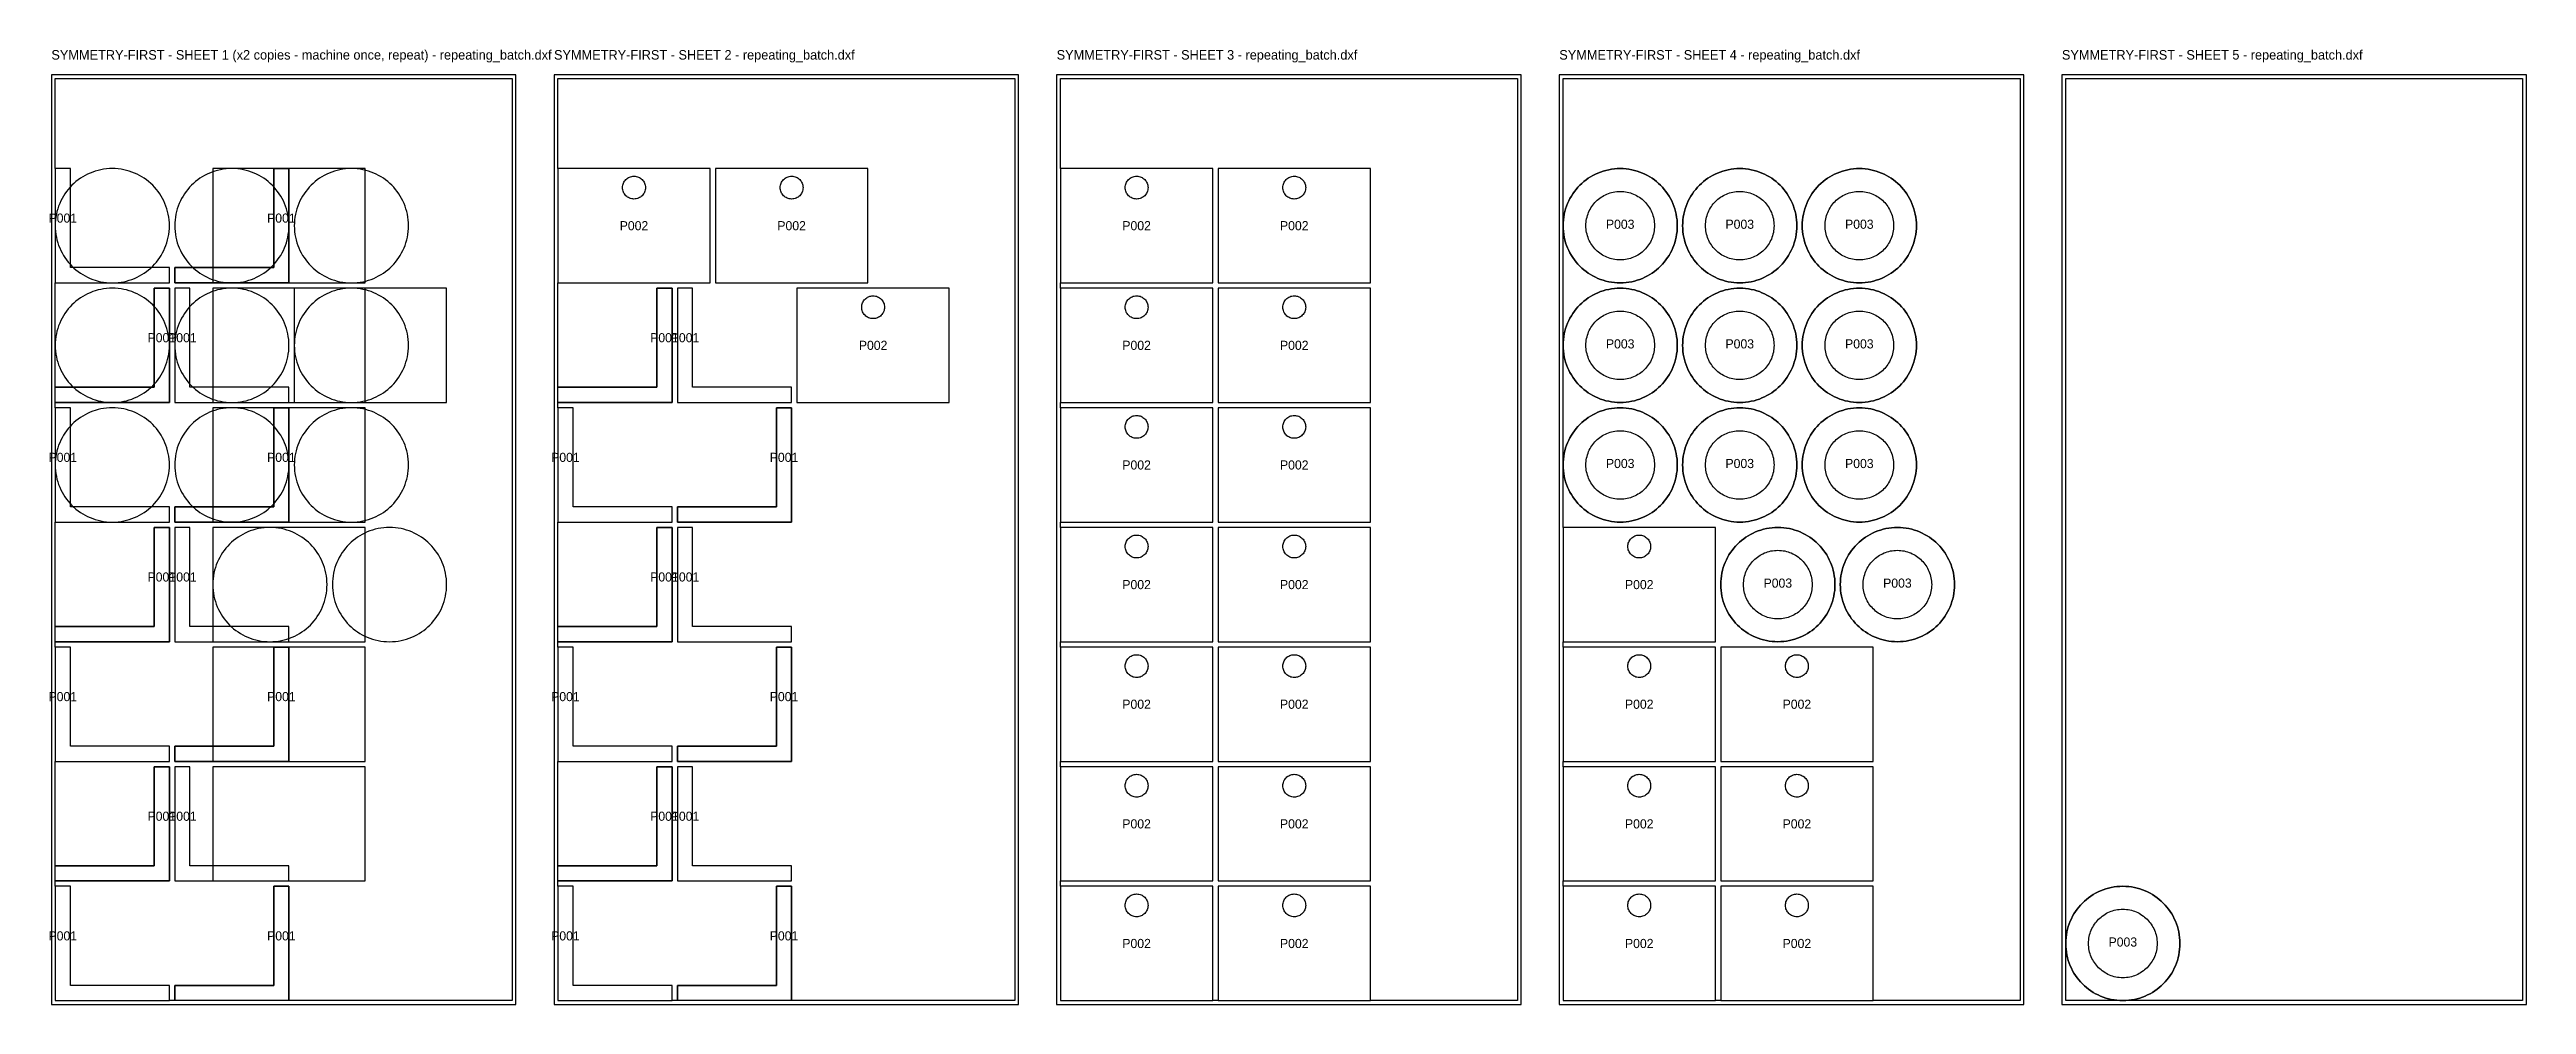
# Model space of a CAD drawing. Header units: millimetres. Extents: x -5 to 6500, y 0 to 2506.
import ezdxf
from ezdxf.enums import TextEntityAlignment as Align

# ---------------------------------------------------------------- set-up
doc = ezdxf.new("R2010")
doc.units = ezdxf.units.MM
for name, color, linetype in [('CNC_BOUNDARY', 1, 'Continuous'), ('CUT', 7, 'Continuous'), ('ETCH', 2, 'Continuous'), ('INFO', 8, 'Continuous'), ('OFFCUT', 4, 'Continuous')]:
    doc.layers.add(name, color=color, linetype=linetype)

msp = doc.modelspace()

# ---------------------------------------------------------------- texts
at = {"layer": 'ETCH'}
for s, p in [('P001', (30, 2064)), ('P001', (604, 2064)), ('P002', (1530, 2044)), ('P002', (1944, 2044)), ('P002', (2850, 2044)), ('P002', (3264, 2044)), ('P003', (4120, 2047.8595)), ('P003', (4434, 2047.8595)), ('P003', (4748, 2047.8595)), ('P001', (290, 1750)), ('P001', (344, 1750)), ('P001', (1610, 1750)), ('P001', (1664, 1750)), ('P002', (2158, 1730)), ('P002', (2850, 1730)), ('P002', (3264, 1730)), ('P003', (4120, 1733.8595)), ('P003', (4434, 1733.8595)), ('P003', (4748, 1733.8595)), ('P001', (30, 1436)), ('P001', (604, 1436)), ('P001', (1350, 1436)), ('P001', (1924, 1436)), ('P003', (4120, 1419.8595)), ('P003', (4434, 1419.8595)), ('P003', (4748, 1419.8595)), ('P002', (2850, 1416)), ('P002', (3264, 1416)), ('P001', (290, 1122)), ('P001', (344, 1122)), ('P001', (1610, 1122)), ('P001', (1664, 1122)), ('P002', (2850, 1102)), ('P002', (3264, 1102)), ('P002', (4170, 1102)), ('P003', (4534, 1105.8595)), ('P003', (4848, 1105.8595)), ('P001', (30, 808)), ('P001', (604, 808)), ('P001', (1350, 808)), ('P001', (1924, 808)), ('P002', (2850, 788)), ('P002', (3264, 788)), ('P002', (4170, 788)), ('P002', (4584, 788)), ('P001', (290, 494)), ('P001', (344, 494)), ('P001', (1610, 494)), ('P001', (1664, 494)), ('P002', (2850, 474)), ('P002', (3264, 474)), ('P002', (4170, 474)), ('P002', (4584, 474)), ('P001', (30, 180)), ('P001', (604, 180)), ('P001', (1350, 180)), ('P001', (1924, 180)), ('P002', (2850, 160)), ('P002', (3264, 160)), ('P002', (4170, 160)), ('P002', (4584, 160)), ('P003', (5440, 163.8595))]:
    msp.add_text(s, height=24, dxfattribs=at).set_placement(p, align=Align.MIDDLE_CENTER)
at = {"layer": 'INFO'}
for s, p in [('SYMMETRY-FIRST - SHEET 1 (x2 copies - machine once, repeat) - repeating_batch.dxf', (0, 2480)), ('SYMMETRY-FIRST - SHEET 2 - repeating_batch.dxf', (1320, 2480)), ('SYMMETRY-FIRST - SHEET 3 - repeating_batch.dxf', (2640, 2480)), ('SYMMETRY-FIRST - SHEET 4 - repeating_batch.dxf', (3960, 2480)), ('SYMMETRY-FIRST - SHEET 5 - repeating_batch.dxf', (5280, 2480))]:
    msp.add_text(s, height=25, dxfattribs=at).set_placement(p)

# ---------------------------------------------------------------- linework, layer by layer
at = {"layer": 'CNC_BOUNDARY'}
for points in [[(0, 0), (1220, 0), (1220, 2440), (0, 2440)], [(1320, 0), (2540, 0), (2540, 2440), (1320, 2440)], [(2640, 0), (3860, 0), (3860, 2440), (2640, 2440)], [(3960, 0), (5180, 0), (5180, 2440), (3960, 2440)], [(5280, 0), (6500, 0), (6500, 2440), (5280, 2440)]]:
    msp.add_lwpolyline(points, close=True, dxfattribs=at)
at = {"layer": 'CUT'}
for points in [[(10, 1894), (310, 1894), (310, 1934), (50, 1934), (50, 2194), (10, 2194), (10, 1894)], [(624, 1894), (324, 1894), (324, 1934), (584, 1934), (584, 2194), (624, 2194), (624, 1894)], [(1330, 1894), (1730, 1894), (1730, 2194), (1330, 2194), (1330, 1894)], [(1560, 2144), (1559.8451, 2140.9327), (1559.3905, 2137.954), (1558.6513, 2135.0789), (1557.6425, 2132.3226), (1556.3792, 2129.7002), (1554.8765, 2127.2267), (1553.1495, 2124.9172), (1551.2132, 2122.7868), (1549.0828, 2120.8505), (1546.7733, 2119.1235), (1544.2998, 2117.6208), (1541.6774, 2116.3575), (1538.9211, 2115.3487), (1536.046, 2114.6095), (1533.0673, 2114.1549), (1530, 2114), (1526.9327, 2114.1549), (1523.954, 2114.6095), (1521.0789, 2115.3487), (1518.3226, 2116.3575), (1515.7002, 2117.6208), (1513.2267, 2119.1235), (1510.9172, 2120.8505), (1508.7868, 2122.7868), (1506.8505, 2124.9172), (1505.1235, 2127.2267), (1503.6208, 2129.7002), (1502.3575, 2132.3226), (1501.3487, 2135.0789), (1500.6095, 2137.954), (1500.1549, 2140.9327), (1500, 2144), (1500.1549, 2147.0673), (1500.6095, 2150.046), (1501.3487, 2152.9211), (1502.3575, 2155.6774), (1503.6208, 2158.2998), (1505.1235, 2160.7733), (1506.8505, 2163.0828), (1508.7868, 2165.2132), (1510.9172, 2167.1495), (1513.2267, 2168.8765), (1515.7002, 2170.3792), (1518.3226, 2171.6425), (1521.0789, 2172.6513), (1523.954, 2173.3905), (1526.9327, 2173.8451), (1530, 2174), (1533.0673, 2173.8451), (1536.046, 2173.3905), (1538.9211, 2172.6513), (1541.6774, 2171.6425), (1544.2998, 2170.3792), (1546.7733, 2168.8765), (1549.0828, 2167.1495), (1551.2132, 2165.2132), (1553.1495, 2163.0828), (1554.8765, 2160.7733), (1556.3792, 2158.2998), (1557.6425, 2155.6774), (1558.6513, 2152.9211), (1559.3905, 2150.046), (1559.8451, 2147.0673), (1560, 2144)], [(1744, 1894), (2144, 1894), (2144, 2194), (1744, 2194), (1744, 1894)], [(1974, 2144), (1973.8451, 2140.9327), (1973.3905, 2137.954), (1972.6513, 2135.0789), (1971.6425, 2132.3226), (1970.3792, 2129.7002), (1968.8765, 2127.2267), (1967.1495, 2124.9172), (1965.2132, 2122.7868), (1963.0828, 2120.8505), (1960.7733, 2119.1235), (1958.2998, 2117.6208), (1955.6774, 2116.3575), (1952.9211, 2115.3487), (1950.046, 2114.6095), (1947.0673, 2114.1549), (1944, 2114), (1940.9327, 2114.1549), (1937.954, 2114.6095), (1935.0789, 2115.3487), (1932.3226, 2116.3575), (1929.7002, 2117.6208), (1927.2267, 2119.1235), (1924.9172, 2120.8505), (1922.7868, 2122.7868), (1920.8505, 2124.9172), (1919.1235, 2127.2267), (1917.6208, 2129.7002), (1916.3575, 2132.3226), (1915.3487, 2135.0789), (1914.6095, 2137.954), (1914.1549, 2140.9327), (1914, 2144), (1914.1549, 2147.0673), (1914.6095, 2150.046), (1915.3487, 2152.9211), (1916.3575, 2155.6774), (1917.6208, 2158.2998), (1919.1235, 2160.7733), (1920.8505, 2163.0828), (1922.7868, 2165.2132), (1924.9172, 2167.1495), (1927.2267, 2168.8765), (1929.7002, 2170.3792), (1932.3226, 2171.6425), (1935.0789, 2172.6513), (1937.954, 2173.3905), (1940.9327, 2173.8451), (1944, 2174), (1947.0673, 2173.8451), (1950.046, 2173.3905), (1952.9211, 2172.6513), (1955.6774, 2171.6425), (1958.2998, 2170.3792), (1960.7733, 2168.8765), (1963.0828, 2167.1495), (1965.2132, 2165.2132), (1967.1495, 2163.0828), (1968.8765, 2160.7733), (1970.3792, 2158.2998), (1971.6425, 2155.6774), (1972.6513, 2152.9211), (1973.3905, 2150.046), (1973.8451, 2147.0673), (1974, 2144)], [(2650, 1894), (3050, 1894), (3050, 2194), (2650, 2194), (2650, 1894)], [(2880, 2144), (2879.8451, 2140.9327), (2879.3905, 2137.954), (2878.6513, 2135.0789), (2877.6425, 2132.3226), (2876.3792, 2129.7002), (2874.8765, 2127.2267), (2873.1495, 2124.9172), (2871.2132, 2122.7868), (2869.0828, 2120.8505), (2866.7733, 2119.1235), (2864.2998, 2117.6208), (2861.6774, 2116.3575), (2858.9211, 2115.3487), (2856.046, 2114.6095), (2853.0673, 2114.1549), (2850, 2114), (2846.9327, 2114.1549), (2843.954, 2114.6095), (2841.0789, 2115.3487), (2838.3226, 2116.3575), (2835.7002, 2117.6208), (2833.2267, 2119.1235), (2830.9172, 2120.8505), (2828.7868, 2122.7868), (2826.8505, 2124.9172), (2825.1235, 2127.2267), (2823.6208, 2129.7002), (2822.3575, 2132.3226), (2821.3487, 2135.0789), (2820.6095, 2137.954), (2820.1549, 2140.9327), (2820, 2144), (2820.1549, 2147.0673), (2820.6095, 2150.046), (2821.3487, 2152.9211), (2822.3575, 2155.6774), (2823.6208, 2158.2998), (2825.1235, 2160.7733), (2826.8505, 2163.0828), (2828.7868, 2165.2132), (2830.9172, 2167.1495), (2833.2267, 2168.8765), (2835.7002, 2170.3792), (2838.3226, 2171.6425), (2841.0789, 2172.6513), (2843.954, 2173.3905), (2846.9327, 2173.8451), (2850, 2174), (2853.0673, 2173.8451), (2856.046, 2173.3905), (2858.9211, 2172.6513), (2861.6774, 2171.6425), (2864.2998, 2170.3792), (2866.7733, 2168.8765), (2869.0828, 2167.1495), (2871.2132, 2165.2132), (2873.1495, 2163.0828), (2874.8765, 2160.7733), (2876.3792, 2158.2998), (2877.6425, 2155.6774), (2878.6513, 2152.9211), (2879.3905, 2150.046), (2879.8451, 2147.0673), (2880, 2144)], [(3064, 1894), (3464, 1894), (3464, 2194), (3064, 2194), (3064, 1894)], [(3294, 2144), (3293.8451, 2140.9327), (3293.3905, 2137.954), (3292.6513, 2135.0789), (3291.6425, 2132.3226), (3290.3792, 2129.7002), (3288.8765, 2127.2267), (3287.1495, 2124.9172), (3285.2132, 2122.7868), (3283.0828, 2120.8505), (3280.7733, 2119.1235), (3278.2998, 2117.6208), (3275.6774, 2116.3575), (3272.9211, 2115.3487), (3270.046, 2114.6095), (3267.0673, 2114.1549), (3264, 2114), (3260.9327, 2114.1549), (3257.954, 2114.6095), (3255.0789, 2115.3487), (3252.3226, 2116.3575), (3249.7002, 2117.6208), (3247.2267, 2119.1235), (3244.9172, 2120.8505), (3242.7868, 2122.7868), (3240.8505, 2124.9172), (3239.1235, 2127.2267), (3237.6208, 2129.7002), (3236.3575, 2132.3226), (3235.3487, 2135.0789), (3234.6095, 2137.954), (3234.1549, 2140.9327), (3234, 2144), (3234.1549, 2147.0673), (3234.6095, 2150.046), (3235.3487, 2152.9211), (3236.3575, 2155.6774), (3237.6208, 2158.2998), (3239.1235, 2160.7733), (3240.8505, 2163.0828), (3242.7868, 2165.2132), (3244.9172, 2167.1495), (3247.2267, 2168.8765), (3249.7002, 2170.3792), (3252.3226, 2171.6425), (3255.0789, 2172.6513), (3257.954, 2173.3905), (3260.9327, 2173.8451), (3264, 2174), (3267.0673, 2173.8451), (3270.046, 2173.3905), (3272.9211, 2172.6513), (3275.6774, 2171.6425), (3278.2998, 2170.3792), (3280.7733, 2168.8765), (3283.0828, 2167.1495), (3285.2132, 2165.2132), (3287.1495, 2163.0828), (3288.8765, 2160.7733), (3290.3792, 2158.2998), (3291.6425, 2155.6774), (3292.6513, 2152.9211), (3293.3905, 2150.046), (3293.8451, 2147.0673), (3294, 2144)], [(4270, 2044), (4269.8048, 2036.281), (4269.2256, 2028.6634), (4268.2717, 2021.1565), (4266.9525, 2013.7698), (4265.2776, 2006.5127), (4263.2563, 1999.3946), (4260.898, 1992.425), (4258.2123, 1985.6132), (4255.2084, 1978.9688), (4251.8958, 1972.5011), (4248.284, 1966.2195), (4244.3824, 1960.1336), (4240.2003, 1954.2526), (4235.7473, 1948.5861), (4231.0327, 1943.1434), (4226.066, 1937.934), (4220.8566, 1932.9673), (4215.4139, 1928.2527), (4209.7474, 1923.7997), (4203.8664, 1919.6176), (4197.7805, 1915.716), (4191.4989, 1912.1042), (4185.0312, 1908.7916), (4178.3868, 1905.7877), (4171.575, 1903.102), (4164.6054, 1900.7437), (4157.4873, 1898.7224), (4150.2302, 1897.0475), (4142.8435, 1895.7283), (4135.3366, 1894.7744), (4127.719, 1894.1952), (4120, 1894), (4112.281, 1894.1952), (4104.6634, 1894.7744), (4097.1565, 1895.7283), (4089.7698, 1897.0475), (4082.5127, 1898.7224), (4075.3946, 1900.7437), (4068.425, 1903.102), (4061.6132, 1905.7877), (4054.9688, 1908.7916), (4048.5011, 1912.1042), (4042.2195, 1915.716), (4036.1336, 1919.6176), (4030.2526, 1923.7997), (4024.5861, 1928.2527), (4019.1434, 1932.9673), (4013.934, 1937.934), (4008.9673, 1943.1434), (4004.2527, 1948.5861), (3999.7997, 1954.2526), (3995.6176, 1960.1336), (3991.716, 1966.2195), (3988.1042, 1972.5011), (3984.7916, 1978.9688), (3981.7877, 1985.6132), (3979.102, 1992.425), (3976.7437, 1999.3946), (3974.7224, 2006.5127), (3973.0475, 2013.7698), (3971.7283, 2021.1565), (3970.7744, 2028.6634), (3970.1952, 2036.281), (3970, 2044), (3970.1952, 2051.719), (3970.7744, 2059.3366), (3971.7283, 2066.8435), (3973.0475, 2074.2302), (3974.7224, 2081.4873), (3976.7437, 2088.6054), (3979.102, 2095.575), (3981.7877, 2102.3868), (3984.7916, 2109.0312), (3988.1042, 2115.4989), (3991.716, 2121.7805), (3995.6176, 2127.8664), (3999.7997, 2133.7474), (4004.2527, 2139.4139), (4008.9673, 2144.8566), (4013.934, 2150.066), (4019.1434, 2155.0327), (4024.5861, 2159.7473), (4030.2526, 2164.2003), (4036.1336, 2168.3824), (4042.2195, 2172.284), (4048.5011, 2175.8958), (4054.9688, 2179.2084), (4061.6132, 2182.2123), (4068.425, 2184.898), (4075.3946, 2187.2563), (4082.5127, 2189.2776), (4089.7698, 2190.9525), (4097.1565, 2192.2717), (4104.6634, 2193.2256), (4112.281, 2193.8048), (4120, 2194), (4127.719, 2193.8048), (4135.3366, 2193.2256), (4142.8435, 2192.2717), (4150.2302, 2190.9525), (4157.4873, 2189.2776), (4164.6054, 2187.2563), (4171.575, 2184.898), (4178.3868, 2182.2123), (4185.0312, 2179.2084), (4191.4989, 2175.8958), (4197.7805, 2172.284), (4203.8664, 2168.3824), (4209.7474, 2164.2003), (4215.4139, 2159.7473), (4220.8566, 2155.0327), (4226.066, 2150.066), (4231.0327, 2144.8566), (4235.7473, 2139.4139), (4240.2003, 2133.7474), (4244.3824, 2127.8664), (4248.284, 2121.7805), (4251.8958, 2115.4989), (4255.2084, 2109.0312), (4258.2123, 2102.3868), (4260.898, 2095.575), (4263.2563, 2088.6054), (4265.2776, 2081.4873), (4266.9525, 2074.2302), (4268.2717, 2066.8435), (4269.2256, 2059.3366), (4269.8048, 2051.719), (4270, 2044)], [(4584, 2044), (4583.8048, 2036.281), (4583.2256, 2028.6634), (4582.2717, 2021.1565), (4580.9525, 2013.7698), (4579.2776, 2006.5127), (4577.2563, 1999.3946), (4574.898, 1992.425), (4572.2123, 1985.6132), (4569.2084, 1978.9688), (4565.8958, 1972.5011), (4562.284, 1966.2195), (4558.3824, 1960.1336), (4554.2003, 1954.2526), (4549.7473, 1948.5861), (4545.0327, 1943.1434), (4540.066, 1937.934), (4534.8566, 1932.9673), (4529.4139, 1928.2527), (4523.7474, 1923.7997), (4517.8664, 1919.6176), (4511.7805, 1915.716), (4505.4989, 1912.1042), (4499.0312, 1908.7916), (4492.3868, 1905.7877), (4485.575, 1903.102), (4478.6054, 1900.7437), (4471.4873, 1898.7224), (4464.2302, 1897.0475), (4456.8435, 1895.7283), (4449.3366, 1894.7744), (4441.719, 1894.1952), (4434, 1894), (4426.281, 1894.1952), (4418.6634, 1894.7744), (4411.1565, 1895.7283), (4403.7698, 1897.0475), (4396.5127, 1898.7224), (4389.3946, 1900.7437), (4382.425, 1903.102), (4375.6132, 1905.7877), (4368.9688, 1908.7916), (4362.5011, 1912.1042), (4356.2195, 1915.716), (4350.1336, 1919.6176), (4344.2526, 1923.7997), (4338.5861, 1928.2527), (4333.1434, 1932.9673), (4327.934, 1937.934), (4322.9673, 1943.1434), (4318.2527, 1948.5861), (4313.7997, 1954.2526), (4309.6176, 1960.1336), (4305.716, 1966.2195), (4302.1042, 1972.5011), (4298.7916, 1978.9688), (4295.7877, 1985.6132), (4293.102, 1992.425), (4290.7437, 1999.3946), (4288.7224, 2006.5127), (4287.0475, 2013.7698), (4285.7283, 2021.1565), (4284.7744, 2028.6634), (4284.1952, 2036.281), (4284, 2044), (4284.1952, 2051.719), (4284.7744, 2059.3366), (4285.7283, 2066.8435), (4287.0475, 2074.2302), (4288.7224, 2081.4873), (4290.7437, 2088.6054), (4293.102, 2095.575), (4295.7877, 2102.3868), (4298.7916, 2109.0312), (4302.1042, 2115.4989), (4305.716, 2121.7805), (4309.6176, 2127.8664), (4313.7997, 2133.7474), (4318.2527, 2139.4139), (4322.9673, 2144.8566), (4327.934, 2150.066), (4333.1434, 2155.0327), (4338.5861, 2159.7473), (4344.2526, 2164.2003), (4350.1336, 2168.3824), (4356.2195, 2172.284), (4362.5011, 2175.8958), (4368.9688, 2179.2084), (4375.6132, 2182.2123), (4382.425, 2184.898), (4389.3946, 2187.2563), (4396.5127, 2189.2776), (4403.7698, 2190.9525), (4411.1565, 2192.2717), (4418.6634, 2193.2256), (4426.281, 2193.8048), (4434, 2194), (4441.719, 2193.8048), (4449.3366, 2193.2256), (4456.8435, 2192.2717), (4464.2302, 2190.9525), (4471.4873, 2189.2776), (4478.6054, 2187.2563), (4485.575, 2184.898), (4492.3868, 2182.2123), (4499.0312, 2179.2084), (4505.4989, 2175.8958), (4511.7805, 2172.284), (4517.8664, 2168.3824), (4523.7474, 2164.2003), (4529.4139, 2159.7473), (4534.8566, 2155.0327), (4540.066, 2150.066), (4545.0327, 2144.8566), (4549.7473, 2139.4139), (4554.2003, 2133.7474), (4558.3824, 2127.8664), (4562.284, 2121.7805), (4565.8958, 2115.4989), (4569.2084, 2109.0312), (4572.2123, 2102.3868), (4574.898, 2095.575), (4577.2563, 2088.6054), (4579.2776, 2081.4873), (4580.9525, 2074.2302), (4582.2717, 2066.8435), (4583.2256, 2059.3366), (4583.8048, 2051.719), (4584, 2044)], [(4898, 2044), (4897.8048, 2036.281), (4897.2256, 2028.6634), (4896.2717, 2021.1565), (4894.9525, 2013.7698), (4893.2776, 2006.5127), (4891.2563, 1999.3946), (4888.898, 1992.425), (4886.2123, 1985.6132), (4883.2084, 1978.9688), (4879.8958, 1972.5011), (4876.284, 1966.2195), (4872.3824, 1960.1336), (4868.2003, 1954.2526), (4863.7473, 1948.5861), (4859.0327, 1943.1434), (4854.066, 1937.934), (4848.8566, 1932.9673), (4843.4139, 1928.2527), (4837.7474, 1923.7997), (4831.8664, 1919.6176), (4825.7805, 1915.716), (4819.4989, 1912.1042), (4813.0312, 1908.7916), (4806.3868, 1905.7877), (4799.575, 1903.102), (4792.6054, 1900.7437), (4785.4873, 1898.7224), (4778.2302, 1897.0475), (4770.8435, 1895.7283), (4763.3366, 1894.7744), (4755.719, 1894.1952), (4748, 1894), (4740.281, 1894.1952), (4732.6634, 1894.7744), (4725.1565, 1895.7283), (4717.7698, 1897.0475), (4710.5127, 1898.7224), (4703.3946, 1900.7437), (4696.425, 1903.102), (4689.6132, 1905.7877), (4682.9688, 1908.7916), (4676.5011, 1912.1042), (4670.2195, 1915.716), (4664.1336, 1919.6176), (4658.2526, 1923.7997), (4652.5861, 1928.2527), (4647.1434, 1932.9673), (4641.934, 1937.934), (4636.9673, 1943.1434), (4632.2527, 1948.5861), (4627.7997, 1954.2526), (4623.6176, 1960.1336), (4619.716, 1966.2195), (4616.1042, 1972.5011), (4612.7916, 1978.9688), (4609.7877, 1985.6132), (4607.102, 1992.425), (4604.7437, 1999.3946), (4602.7224, 2006.5127), (4601.0475, 2013.7698), (4599.7283, 2021.1565), (4598.7744, 2028.6634), (4598.1952, 2036.281), (4598, 2044), (4598.1952, 2051.719), (4598.7744, 2059.3366), (4599.7283, 2066.8435), (4601.0475, 2074.2302), (4602.7224, 2081.4873), (4604.7437, 2088.6054), (4607.102, 2095.575), (4609.7877, 2102.3868), (4612.7916, 2109.0312), (4616.1042, 2115.4989), (4619.716, 2121.7805), (4623.6176, 2127.8664), (4627.7997, 2133.7474), (4632.2527, 2139.4139), (4636.9673, 2144.8566), (4641.934, 2150.066), (4647.1434, 2155.0327), (4652.5861, 2159.7473), (4658.2526, 2164.2003), (4664.1336, 2168.3824), (4670.2195, 2172.284), (4676.5011, 2175.8958), (4682.9688, 2179.2084), (4689.6132, 2182.2123), (4696.425, 2184.898), (4703.3946, 2187.2563), (4710.5127, 2189.2776), (4717.7698, 2190.9525), (4725.1565, 2192.2717), (4732.6634, 2193.2256), (4740.281, 2193.8048), (4748, 2194), (4755.719, 2193.8048), (4763.3366, 2193.2256), (4770.8435, 2192.2717), (4778.2302, 2190.9525), (4785.4873, 2189.2776), (4792.6054, 2187.2563), (4799.575, 2184.898), (4806.3868, 2182.2123), (4813.0312, 2179.2084), (4819.4989, 2175.8958), (4825.7805, 2172.284), (4831.8664, 2168.3824), (4837.7474, 2164.2003), (4843.4139, 2159.7473), (4848.8566, 2155.0327), (4854.066, 2150.066), (4859.0327, 2144.8566), (4863.7473, 2139.4139), (4868.2003, 2133.7474), (4872.3824, 2127.8664), (4876.284, 2121.7805), (4879.8958, 2115.4989), (4883.2084, 2109.0312), (4886.2123, 2102.3868), (4888.898, 2095.575), (4891.2563, 2088.6054), (4893.2776, 2081.4873), (4894.9525, 2074.2302), (4896.2717, 2066.8435), (4897.2256, 2059.3366), (4897.8048, 2051.719), (4898, 2044)], [(4210, 2044), (4209.8829, 2039.3686), (4209.5353, 2034.798), (4208.963, 2030.2939), (4208.1715, 2025.8619), (4207.1666, 2021.5076), (4205.9538, 2017.2368), (4204.5388, 2013.055), (4202.9274, 2008.9679), (4201.125, 2004.9813), (4199.1375, 2001.1007), (4196.9704, 1997.3317), (4194.6294, 1993.6801), (4192.1202, 1990.1516), (4189.4484, 1986.7516), (4186.6196, 1983.486), (4183.6396, 1980.3604), (4180.514, 1977.3804), (4177.2484, 1974.5516), (4173.8484, 1971.8798), (4170.3199, 1969.3706), (4166.6683, 1967.0296), (4162.8993, 1964.8625), (4159.0187, 1962.875), (4155.0321, 1961.0726), (4150.945, 1959.4612), (4146.7632, 1958.0462), (4142.4924, 1956.8334), (4138.1381, 1955.8285), (4133.7061, 1955.037), (4129.202, 1954.4647), (4124.6314, 1954.1171), (4120, 1954), (4115.3686, 1954.1171), (4110.798, 1954.4647), (4106.2939, 1955.037), (4101.8619, 1955.8285), (4097.5076, 1956.8334), (4093.2368, 1958.0462), (4089.055, 1959.4612), (4084.9679, 1961.0726), (4080.9813, 1962.875), (4077.1007, 1964.8625), (4073.3317, 1967.0296), (4069.6801, 1969.3706), (4066.1516, 1971.8798), (4062.7516, 1974.5516), (4059.486, 1977.3804), (4056.3604, 1980.3604), (4053.3804, 1983.486), (4050.5516, 1986.7516), (4047.8798, 1990.1516), (4045.3706, 1993.6801), (4043.0296, 1997.3317), (4040.8625, 2001.1007), (4038.875, 2004.9813), (4037.0726, 2008.9679), (4035.4612, 2013.055), (4034.0462, 2017.2368), (4032.8334, 2021.5076), (4031.8285, 2025.8619), (4031.037, 2030.2939), (4030.4647, 2034.798), (4030.1171, 2039.3686), (4030, 2044), (4030.1171, 2048.6314), (4030.4647, 2053.202), (4031.037, 2057.7061), (4031.8285, 2062.1381), (4032.8334, 2066.4924), (4034.0462, 2070.7632), (4035.4612, 2074.945), (4037.0726, 2079.0321), (4038.875, 2083.0187), (4040.8625, 2086.8993), (4043.0296, 2090.6683), (4045.3706, 2094.3199), (4047.8798, 2097.8484), (4050.5516, 2101.2484), (4053.3804, 2104.514), (4056.3604, 2107.6396), (4059.486, 2110.6196), (4062.7516, 2113.4484), (4066.1516, 2116.1202), (4069.6801, 2118.6294), (4073.3317, 2120.9704), (4077.1007, 2123.1375), (4080.9813, 2125.125), (4084.9679, 2126.9274), (4089.055, 2128.5388), (4093.2368, 2129.9538), (4097.5076, 2131.1666), (4101.8619, 2132.1715), (4106.2939, 2132.963), (4110.798, 2133.5353), (4115.3686, 2133.8829), (4120, 2134), (4124.6314, 2133.8829), (4129.202, 2133.5353), (4133.7061, 2132.963), (4138.1381, 2132.1715), (4142.4924, 2131.1666), (4146.7632, 2129.9538), (4150.945, 2128.5388), (4155.0321, 2126.9274), (4159.0187, 2125.125), (4162.8993, 2123.1375), (4166.6683, 2120.9704), (4170.3199, 2118.6294), (4173.8484, 2116.1202), (4177.2484, 2113.4484), (4180.514, 2110.6196), (4183.6396, 2107.6396), (4186.6196, 2104.514), (4189.4484, 2101.2484), (4192.1202, 2097.8484), (4194.6294, 2094.3199), (4196.9704, 2090.6683), (4199.1375, 2086.8993), (4201.125, 2083.0187), (4202.9274, 2079.0321), (4204.5388, 2074.945), (4205.9538, 2070.7632), (4207.1666, 2066.4924), (4208.1715, 2062.1381), (4208.963, 2057.7061), (4209.5353, 2053.202), (4209.8829, 2048.6314), (4210, 2044)], [(4524, 2044), (4523.8829, 2039.3686), (4523.5353, 2034.798), (4522.963, 2030.2939), (4522.1715, 2025.8619), (4521.1666, 2021.5076), (4519.9538, 2017.2368), (4518.5388, 2013.055), (4516.9274, 2008.9679), (4515.125, 2004.9813), (4513.1375, 2001.1007), (4510.9704, 1997.3317), (4508.6294, 1993.6801), (4506.1202, 1990.1516), (4503.4484, 1986.7516), (4500.6196, 1983.486), (4497.6396, 1980.3604), (4494.514, 1977.3804), (4491.2484, 1974.5516), (4487.8484, 1971.8798), (4484.3199, 1969.3706), (4480.6683, 1967.0296), (4476.8993, 1964.8625), (4473.0187, 1962.875), (4469.0321, 1961.0726), (4464.945, 1959.4612), (4460.7632, 1958.0462), (4456.4924, 1956.8334), (4452.1381, 1955.8285), (4447.7061, 1955.037), (4443.202, 1954.4647), (4438.6314, 1954.1171), (4434, 1954), (4429.3686, 1954.1171), (4424.798, 1954.4647), (4420.2939, 1955.037), (4415.8619, 1955.8285), (4411.5076, 1956.8334), (4407.2368, 1958.0462), (4403.055, 1959.4612), (4398.9679, 1961.0726), (4394.9813, 1962.875), (4391.1007, 1964.8625), (4387.3317, 1967.0296), (4383.6801, 1969.3706), (4380.1516, 1971.8798), (4376.7516, 1974.5516), (4373.486, 1977.3804), (4370.3604, 1980.3604), (4367.3804, 1983.486), (4364.5516, 1986.7516), (4361.8798, 1990.1516), (4359.3706, 1993.6801), (4357.0296, 1997.3317), (4354.8625, 2001.1007), (4352.875, 2004.9813), (4351.0726, 2008.9679), (4349.4612, 2013.055), (4348.0462, 2017.2368), (4346.8334, 2021.5076), (4345.8285, 2025.8619), (4345.037, 2030.2939), (4344.4647, 2034.798), (4344.1171, 2039.3686), (4344, 2044), (4344.1171, 2048.6314), (4344.4647, 2053.202), (4345.037, 2057.7061), (4345.8285, 2062.1381), (4346.8334, 2066.4924), (4348.0462, 2070.7632), (4349.4612, 2074.945), (4351.0726, 2079.0321), (4352.875, 2083.0187), (4354.8625, 2086.8993), (4357.0296, 2090.6683), (4359.3706, 2094.3199), (4361.8798, 2097.8484), (4364.5516, 2101.2484), (4367.3804, 2104.514), (4370.3604, 2107.6396), (4373.486, 2110.6196), (4376.7516, 2113.4484), (4380.1516, 2116.1202), (4383.6801, 2118.6294), (4387.3317, 2120.9704), (4391.1007, 2123.1375), (4394.9813, 2125.125), (4398.9679, 2126.9274), (4403.055, 2128.5388), (4407.2368, 2129.9538), (4411.5076, 2131.1666), (4415.8619, 2132.1715), (4420.2939, 2132.963), (4424.798, 2133.5353), (4429.3686, 2133.8829), (4434, 2134), (4438.6314, 2133.8829), (4443.202, 2133.5353), (4447.7061, 2132.963), (4452.1381, 2132.1715), (4456.4924, 2131.1666), (4460.7632, 2129.9538), (4464.945, 2128.5388), (4469.0321, 2126.9274), (4473.0187, 2125.125), (4476.8993, 2123.1375), (4480.6683, 2120.9704), (4484.3199, 2118.6294), (4487.8484, 2116.1202), (4491.2484, 2113.4484), (4494.514, 2110.6196), (4497.6396, 2107.6396), (4500.6196, 2104.514), (4503.4484, 2101.2484), (4506.1202, 2097.8484), (4508.6294, 2094.3199), (4510.9704, 2090.6683), (4513.1375, 2086.8993), (4515.125, 2083.0187), (4516.9274, 2079.0321), (4518.5388, 2074.945), (4519.9538, 2070.7632), (4521.1666, 2066.4924), (4522.1715, 2062.1381), (4522.963, 2057.7061), (4523.5353, 2053.202), (4523.8829, 2048.6314), (4524, 2044)], [(4838, 2044), (4837.8829, 2039.3686), (4837.5353, 2034.798), (4836.963, 2030.2939), (4836.1715, 2025.8619), (4835.1666, 2021.5076), (4833.9538, 2017.2368), (4832.5388, 2013.055), (4830.9274, 2008.9679), (4829.125, 2004.9813), (4827.1375, 2001.1007), (4824.9704, 1997.3317), (4822.6294, 1993.6801), (4820.1202, 1990.1516), (4817.4484, 1986.7516), (4814.6196, 1983.486), (4811.6396, 1980.3604), (4808.514, 1977.3804), (4805.2484, 1974.5516), (4801.8484, 1971.8798), (4798.3199, 1969.3706), (4794.6683, 1967.0296), (4790.8993, 1964.8625), (4787.0187, 1962.875), (4783.0321, 1961.0726), (4778.945, 1959.4612), (4774.7632, 1958.0462), (4770.4924, 1956.8334), (4766.1381, 1955.8285), (4761.7061, 1955.037), (4757.202, 1954.4647), (4752.6314, 1954.1171), (4748, 1954), (4743.3686, 1954.1171), (4738.798, 1954.4647), (4734.2939, 1955.037), (4729.8619, 1955.8285), (4725.5076, 1956.8334), (4721.2368, 1958.0462), (4717.055, 1959.4612), (4712.9679, 1961.0726), (4708.9813, 1962.875), (4705.1007, 1964.8625), (4701.3317, 1967.0296), (4697.6801, 1969.3706), (4694.1516, 1971.8798), (4690.7516, 1974.5516), (4687.486, 1977.3804), (4684.3604, 1980.3604), (4681.3804, 1983.486), (4678.5516, 1986.7516), (4675.8798, 1990.1516), (4673.3706, 1993.6801), (4671.0296, 1997.3317), (4668.8625, 2001.1007), (4666.875, 2004.9813), (4665.0726, 2008.9679), (4663.4612, 2013.055), (4662.0462, 2017.2368), (4660.8334, 2021.5076), (4659.8285, 2025.8619), (4659.037, 2030.2939), (4658.4647, 2034.798), (4658.1171, 2039.3686), (4658, 2044), (4658.1171, 2048.6314), (4658.4647, 2053.202), (4659.037, 2057.7061), (4659.8285, 2062.1381), (4660.8334, 2066.4924), (4662.0462, 2070.7632), (4663.4612, 2074.945), (4665.0726, 2079.0321), (4666.875, 2083.0187), (4668.8625, 2086.8993), (4671.0296, 2090.6683), (4673.3706, 2094.3199), (4675.8798, 2097.8484), (4678.5516, 2101.2484), (4681.3804, 2104.514), (4684.3604, 2107.6396), (4687.486, 2110.6196), (4690.7516, 2113.4484), (4694.1516, 2116.1202), (4697.6801, 2118.6294), (4701.3317, 2120.9704), (4705.1007, 2123.1375), (4708.9813, 2125.125), (4712.9679, 2126.9274), (4717.055, 2128.5388), (4721.2368, 2129.9538), (4725.5076, 2131.1666), (4729.8619, 2132.1715), (4734.2939, 2132.963), (4738.798, 2133.5353), (4743.3686, 2133.8829), (4748, 2134), (4752.6314, 2133.8829), (4757.202, 2133.5353), (4761.7061, 2132.963), (4766.1381, 2132.1715), (4770.4924, 2131.1666), (4774.7632, 2129.9538), (4778.945, 2128.5388), (4783.0321, 2126.9274), (4787.0187, 2125.125), (4790.8993, 2123.1375), (4794.6683, 2120.9704), (4798.3199, 2118.6294), (4801.8484, 2116.1202), (4805.2484, 2113.4484), (4808.514, 2110.6196), (4811.6396, 2107.6396), (4814.6196, 2104.514), (4817.4484, 2101.2484), (4820.1202, 2097.8484), (4822.6294, 2094.3199), (4824.9704, 2090.6683), (4827.1375, 2086.8993), (4829.125, 2083.0187), (4830.9274, 2079.0321), (4832.5388, 2074.945), (4833.9538, 2070.7632), (4835.1666, 2066.4924), (4836.1715, 2062.1381), (4836.963, 2057.7061), (4837.5353, 2053.202), (4837.8829, 2048.6314), (4838, 2044)], [(310, 1580), (10, 1580), (10, 1620), (270, 1620), (270, 1880), (310, 1880), (310, 1580)], [(324, 1580), (624, 1580), (624, 1620), (364, 1620), (364, 1880), (324, 1880), (324, 1580)], [(1630, 1580), (1330, 1580), (1330, 1620), (1590, 1620), (1590, 1880), (1630, 1880), (1630, 1580)], [(1644, 1580), (1944, 1580), (1944, 1620), (1684, 1620), (1684, 1880), (1644, 1880), (1644, 1580)], [(1958, 1580), (2358, 1580), (2358, 1880), (1958, 1880), (1958, 1580)], [(2188, 1830), (2187.8451, 1826.9327), (2187.3905, 1823.954), (2186.6513, 1821.0789), (2185.6425, 1818.3226), (2184.3792, 1815.7002), (2182.8765, 1813.2267), (2181.1495, 1810.9172), (2179.2132, 1808.7868), (2177.0828, 1806.8505), (2174.7733, 1805.1235), (2172.2998, 1803.6208), (2169.6774, 1802.3575), (2166.9211, 1801.3487), (2164.046, 1800.6095), (2161.0673, 1800.1549), (2158, 1800), (2154.9327, 1800.1549), (2151.954, 1800.6095), (2149.0789, 1801.3487), (2146.3226, 1802.3575), (2143.7002, 1803.6208), (2141.2267, 1805.1235), (2138.9172, 1806.8505), (2136.7868, 1808.7868), (2134.8505, 1810.9172), (2133.1235, 1813.2267), (2131.6208, 1815.7002), (2130.3575, 1818.3226), (2129.3487, 1821.0789), (2128.6095, 1823.954), (2128.1549, 1826.9327), (2128, 1830), (2128.1549, 1833.0673), (2128.6095, 1836.046), (2129.3487, 1838.9211), (2130.3575, 1841.6774), (2131.6208, 1844.2998), (2133.1235, 1846.7733), (2134.8505, 1849.0828), (2136.7868, 1851.2132), (2138.9172, 1853.1495), (2141.2267, 1854.8765), (2143.7002, 1856.3792), (2146.3226, 1857.6425), (2149.0789, 1858.6513), (2151.954, 1859.3905), (2154.9327, 1859.8451), (2158, 1860), (2161.0673, 1859.8451), (2164.046, 1859.3905), (2166.9211, 1858.6513), (2169.6774, 1857.6425), (2172.2998, 1856.3792), (2174.7733, 1854.8765), (2177.0828, 1853.1495), (2179.2132, 1851.2132), (2181.1495, 1849.0828), (2182.8765, 1846.7733), (2184.3792, 1844.2998), (2185.6425, 1841.6774), (2186.6513, 1838.9211), (2187.3905, 1836.046), (2187.8451, 1833.0673), (2188, 1830)], [(2650, 1580), (3050, 1580), (3050, 1880), (2650, 1880), (2650, 1580)], [(2880, 1830), (2879.8451, 1826.9327), (2879.3905, 1823.954), (2878.6513, 1821.0789), (2877.6425, 1818.3226), (2876.3792, 1815.7002), (2874.8765, 1813.2267), (2873.1495, 1810.9172), (2871.2132, 1808.7868), (2869.0828, 1806.8505), (2866.7733, 1805.1235), (2864.2998, 1803.6208), (2861.6774, 1802.3575), (2858.9211, 1801.3487), (2856.046, 1800.6095), (2853.0673, 1800.1549), (2850, 1800), (2846.9327, 1800.1549), (2843.954, 1800.6095), (2841.0789, 1801.3487), (2838.3226, 1802.3575), (2835.7002, 1803.6208), (2833.2267, 1805.1235), (2830.9172, 1806.8505), (2828.7868, 1808.7868), (2826.8505, 1810.9172), (2825.1235, 1813.2267), (2823.6208, 1815.7002), (2822.3575, 1818.3226), (2821.3487, 1821.0789), (2820.6095, 1823.954), (2820.1549, 1826.9327), (2820, 1830), (2820.1549, 1833.0673), (2820.6095, 1836.046), (2821.3487, 1838.9211), (2822.3575, 1841.6774), (2823.6208, 1844.2998), (2825.1235, 1846.7733), (2826.8505, 1849.0828), (2828.7868, 1851.2132), (2830.9172, 1853.1495), (2833.2267, 1854.8765), (2835.7002, 1856.3792), (2838.3226, 1857.6425), (2841.0789, 1858.6513), (2843.954, 1859.3905), (2846.9327, 1859.8451), (2850, 1860), (2853.0673, 1859.8451), (2856.046, 1859.3905), (2858.9211, 1858.6513), (2861.6774, 1857.6425), (2864.2998, 1856.3792), (2866.7733, 1854.8765), (2869.0828, 1853.1495), (2871.2132, 1851.2132), (2873.1495, 1849.0828), (2874.8765, 1846.7733), (2876.3792, 1844.2998), (2877.6425, 1841.6774), (2878.6513, 1838.9211), (2879.3905, 1836.046), (2879.8451, 1833.0673), (2880, 1830)], [(3064, 1580), (3464, 1580), (3464, 1880), (3064, 1880), (3064, 1580)], [(3294, 1830), (3293.8451, 1826.9327), (3293.3905, 1823.954), (3292.6513, 1821.0789), (3291.6425, 1818.3226), (3290.3792, 1815.7002), (3288.8765, 1813.2267), (3287.1495, 1810.9172), (3285.2132, 1808.7868), (3283.0828, 1806.8505), (3280.7733, 1805.1235), (3278.2998, 1803.6208), (3275.6774, 1802.3575), (3272.9211, 1801.3487), (3270.046, 1800.6095), (3267.0673, 1800.1549), (3264, 1800), (3260.9327, 1800.1549), (3257.954, 1800.6095), (3255.0789, 1801.3487), (3252.3226, 1802.3575), (3249.7002, 1803.6208), (3247.2267, 1805.1235), (3244.9172, 1806.8505), (3242.7868, 1808.7868), (3240.8505, 1810.9172), (3239.1235, 1813.2267), (3237.6208, 1815.7002), (3236.3575, 1818.3226), (3235.3487, 1821.0789), (3234.6095, 1823.954), (3234.1549, 1826.9327), (3234, 1830), (3234.1549, 1833.0673), (3234.6095, 1836.046), (3235.3487, 1838.9211), (3236.3575, 1841.6774), (3237.6208, 1844.2998), (3239.1235, 1846.7733), (3240.8505, 1849.0828), (3242.7868, 1851.2132), (3244.9172, 1853.1495), (3247.2267, 1854.8765), (3249.7002, 1856.3792), (3252.3226, 1857.6425), (3255.0789, 1858.6513), (3257.954, 1859.3905), (3260.9327, 1859.8451), (3264, 1860), (3267.0673, 1859.8451), (3270.046, 1859.3905), (3272.9211, 1858.6513), (3275.6774, 1857.6425), (3278.2998, 1856.3792), (3280.7733, 1854.8765), (3283.0828, 1853.1495), (3285.2132, 1851.2132), (3287.1495, 1849.0828), (3288.8765, 1846.7733), (3290.3792, 1844.2998), (3291.6425, 1841.6774), (3292.6513, 1838.9211), (3293.3905, 1836.046), (3293.8451, 1833.0673), (3294, 1830)], [(4270, 1730), (4269.8048, 1722.281), (4269.2256, 1714.6634), (4268.2717, 1707.1565), (4266.9525, 1699.7698), (4265.2776, 1692.5127), (4263.2563, 1685.3946), (4260.898, 1678.425), (4258.2123, 1671.6132), (4255.2084, 1664.9688), (4251.8958, 1658.5011), (4248.284, 1652.2195), (4244.3824, 1646.1336), (4240.2003, 1640.2526), (4235.7473, 1634.5861), (4231.0327, 1629.1434), (4226.066, 1623.934), (4220.8566, 1618.9673), (4215.4139, 1614.2527), (4209.7474, 1609.7997), (4203.8664, 1605.6176), (4197.7805, 1601.716), (4191.4989, 1598.1042), (4185.0312, 1594.7916), (4178.3868, 1591.7877), (4171.575, 1589.102), (4164.6054, 1586.7437), (4157.4873, 1584.7224), (4150.2302, 1583.0475), (4142.8435, 1581.7283), (4135.3366, 1580.7744), (4127.719, 1580.1952), (4120, 1580), (4112.281, 1580.1952), (4104.6634, 1580.7744), (4097.1565, 1581.7283), (4089.7698, 1583.0475), (4082.5127, 1584.7224), (4075.3946, 1586.7437), (4068.425, 1589.102), (4061.6132, 1591.7877), (4054.9688, 1594.7916), (4048.5011, 1598.1042), (4042.2195, 1601.716), (4036.1336, 1605.6176), (4030.2526, 1609.7997), (4024.5861, 1614.2527), (4019.1434, 1618.9673), (4013.934, 1623.934), (4008.9673, 1629.1434), (4004.2527, 1634.5861), (3999.7997, 1640.2526), (3995.6176, 1646.1336), (3991.716, 1652.2195), (3988.1042, 1658.5011), (3984.7916, 1664.9688), (3981.7877, 1671.6132), (3979.102, 1678.425), (3976.7437, 1685.3946), (3974.7224, 1692.5127), (3973.0475, 1699.7698), (3971.7283, 1707.1565), (3970.7744, 1714.6634), (3970.1952, 1722.281), (3970, 1730), (3970.1952, 1737.719), (3970.7744, 1745.3366), (3971.7283, 1752.8435), (3973.0475, 1760.2302), (3974.7224, 1767.4873), (3976.7437, 1774.6054), (3979.102, 1781.575), (3981.7877, 1788.3868), (3984.7916, 1795.0312), (3988.1042, 1801.4989), (3991.716, 1807.7805), (3995.6176, 1813.8664), (3999.7997, 1819.7474), (4004.2527, 1825.4139), (4008.9673, 1830.8566), (4013.934, 1836.066), (4019.1434, 1841.0327), (4024.5861, 1845.7473), (4030.2526, 1850.2003), (4036.1336, 1854.3824), (4042.2195, 1858.284), (4048.5011, 1861.8958), (4054.9688, 1865.2084), (4061.6132, 1868.2123), (4068.425, 1870.898), (4075.3946, 1873.2563), (4082.5127, 1875.2776), (4089.7698, 1876.9525), (4097.1565, 1878.2717), (4104.6634, 1879.2256), (4112.281, 1879.8048), (4120, 1880), (4127.719, 1879.8048), (4135.3366, 1879.2256), (4142.8435, 1878.2717), (4150.2302, 1876.9525), (4157.4873, 1875.2776), (4164.6054, 1873.2563), (4171.575, 1870.898), (4178.3868, 1868.2123), (4185.0312, 1865.2084), (4191.4989, 1861.8958), (4197.7805, 1858.284), (4203.8664, 1854.3824), (4209.7474, 1850.2003), (4215.4139, 1845.7473), (4220.8566, 1841.0327), (4226.066, 1836.066), (4231.0327, 1830.8566), (4235.7473, 1825.4139), (4240.2003, 1819.7474), (4244.3824, 1813.8664), (4248.284, 1807.7805), (4251.8958, 1801.4989), (4255.2084, 1795.0312), (4258.2123, 1788.3868), (4260.898, 1781.575), (4263.2563, 1774.6054), (4265.2776, 1767.4873), (4266.9525, 1760.2302), (4268.2717, 1752.8435), (4269.2256, 1745.3366), (4269.8048, 1737.719), (4270, 1730)], [(4584, 1730), (4583.8048, 1722.281), (4583.2256, 1714.6634), (4582.2717, 1707.1565), (4580.9525, 1699.7698), (4579.2776, 1692.5127), (4577.2563, 1685.3946), (4574.898, 1678.425), (4572.2123, 1671.6132), (4569.2084, 1664.9688), (4565.8958, 1658.5011), (4562.284, 1652.2195), (4558.3824, 1646.1336), (4554.2003, 1640.2526), (4549.7473, 1634.5861), (4545.0327, 1629.1434), (4540.066, 1623.934), (4534.8566, 1618.9673), (4529.4139, 1614.2527), (4523.7474, 1609.7997), (4517.8664, 1605.6176), (4511.7805, 1601.716), (4505.4989, 1598.1042), (4499.0312, 1594.7916), (4492.3868, 1591.7877), (4485.575, 1589.102), (4478.6054, 1586.7437), (4471.4873, 1584.7224), (4464.2302, 1583.0475), (4456.8435, 1581.7283), (4449.3366, 1580.7744), (4441.719, 1580.1952), (4434, 1580), (4426.281, 1580.1952), (4418.6634, 1580.7744), (4411.1565, 1581.7283), (4403.7698, 1583.0475), (4396.5127, 1584.7224), (4389.3946, 1586.7437), (4382.425, 1589.102), (4375.6132, 1591.7877), (4368.9688, 1594.7916), (4362.5011, 1598.1042), (4356.2195, 1601.716), (4350.1336, 1605.6176), (4344.2526, 1609.7997), (4338.5861, 1614.2527), (4333.1434, 1618.9673), (4327.934, 1623.934), (4322.9673, 1629.1434), (4318.2527, 1634.5861), (4313.7997, 1640.2526), (4309.6176, 1646.1336), (4305.716, 1652.2195), (4302.1042, 1658.5011), (4298.7916, 1664.9688), (4295.7877, 1671.6132), (4293.102, 1678.425), (4290.7437, 1685.3946), (4288.7224, 1692.5127), (4287.0475, 1699.7698), (4285.7283, 1707.1565), (4284.7744, 1714.6634), (4284.1952, 1722.281), (4284, 1730), (4284.1952, 1737.719), (4284.7744, 1745.3366), (4285.7283, 1752.8435), (4287.0475, 1760.2302), (4288.7224, 1767.4873), (4290.7437, 1774.6054), (4293.102, 1781.575), (4295.7877, 1788.3868), (4298.7916, 1795.0312), (4302.1042, 1801.4989), (4305.716, 1807.7805), (4309.6176, 1813.8664), (4313.7997, 1819.7474), (4318.2527, 1825.4139), (4322.9673, 1830.8566), (4327.934, 1836.066), (4333.1434, 1841.0327), (4338.5861, 1845.7473), (4344.2526, 1850.2003), (4350.1336, 1854.3824), (4356.2195, 1858.284), (4362.5011, 1861.8958), (4368.9688, 1865.2084), (4375.6132, 1868.2123), (4382.425, 1870.898), (4389.3946, 1873.2563), (4396.5127, 1875.2776), (4403.7698, 1876.9525), (4411.1565, 1878.2717), (4418.6634, 1879.2256), (4426.281, 1879.8048), (4434, 1880), (4441.719, 1879.8048), (4449.3366, 1879.2256), (4456.8435, 1878.2717), (4464.2302, 1876.9525), (4471.4873, 1875.2776), (4478.6054, 1873.2563), (4485.575, 1870.898), (4492.3868, 1868.2123), (4499.0312, 1865.2084), (4505.4989, 1861.8958), (4511.7805, 1858.284), (4517.8664, 1854.3824), (4523.7474, 1850.2003), (4529.4139, 1845.7473), (4534.8566, 1841.0327), (4540.066, 1836.066), (4545.0327, 1830.8566), (4549.7473, 1825.4139), (4554.2003, 1819.7474), (4558.3824, 1813.8664), (4562.284, 1807.7805), (4565.8958, 1801.4989), (4569.2084, 1795.0312), (4572.2123, 1788.3868), (4574.898, 1781.575), (4577.2563, 1774.6054), (4579.2776, 1767.4873), (4580.9525, 1760.2302), (4582.2717, 1752.8435), (4583.2256, 1745.3366), (4583.8048, 1737.719), (4584, 1730)], [(4898, 1730), (4897.8048, 1722.281), (4897.2256, 1714.6634), (4896.2717, 1707.1565), (4894.9525, 1699.7698), (4893.2776, 1692.5127), (4891.2563, 1685.3946), (4888.898, 1678.425), (4886.2123, 1671.6132), (4883.2084, 1664.9688), (4879.8958, 1658.5011), (4876.284, 1652.2195), (4872.3824, 1646.1336), (4868.2003, 1640.2526), (4863.7473, 1634.5861), (4859.0327, 1629.1434), (4854.066, 1623.934), (4848.8566, 1618.9673), (4843.4139, 1614.2527), (4837.7474, 1609.7997), (4831.8664, 1605.6176), (4825.7805, 1601.716), (4819.4989, 1598.1042), (4813.0312, 1594.7916), (4806.3868, 1591.7877), (4799.575, 1589.102), (4792.6054, 1586.7437), (4785.4873, 1584.7224), (4778.2302, 1583.0475), (4770.8435, 1581.7283), (4763.3366, 1580.7744), (4755.719, 1580.1952), (4748, 1580), (4740.281, 1580.1952), (4732.6634, 1580.7744), (4725.1565, 1581.7283), (4717.7698, 1583.0475), (4710.5127, 1584.7224), (4703.3946, 1586.7437), (4696.425, 1589.102), (4689.6132, 1591.7877), (4682.9688, 1594.7916), (4676.5011, 1598.1042), (4670.2195, 1601.716), (4664.1336, 1605.6176), (4658.2526, 1609.7997), (4652.5861, 1614.2527), (4647.1434, 1618.9673), (4641.934, 1623.934), (4636.9673, 1629.1434), (4632.2527, 1634.5861), (4627.7997, 1640.2526), (4623.6176, 1646.1336), (4619.716, 1652.2195), (4616.1042, 1658.5011), (4612.7916, 1664.9688), (4609.7877, 1671.6132), (4607.102, 1678.425), (4604.7437, 1685.3946), (4602.7224, 1692.5127), (4601.0475, 1699.7698), (4599.7283, 1707.1565), (4598.7744, 1714.6634), (4598.1952, 1722.281), (4598, 1730), (4598.1952, 1737.719), (4598.7744, 1745.3366), (4599.7283, 1752.8435), (4601.0475, 1760.2302), (4602.7224, 1767.4873), (4604.7437, 1774.6054), (4607.102, 1781.575), (4609.7877, 1788.3868), (4612.7916, 1795.0312), (4616.1042, 1801.4989), (4619.716, 1807.7805), (4623.6176, 1813.8664), (4627.7997, 1819.7474), (4632.2527, 1825.4139), (4636.9673, 1830.8566), (4641.934, 1836.066), (4647.1434, 1841.0327), (4652.5861, 1845.7473), (4658.2526, 1850.2003), (4664.1336, 1854.3824), (4670.2195, 1858.284), (4676.5011, 1861.8958), (4682.9688, 1865.2084), (4689.6132, 1868.2123), (4696.425, 1870.898), (4703.3946, 1873.2563), (4710.5127, 1875.2776), (4717.7698, 1876.9525), (4725.1565, 1878.2717), (4732.6634, 1879.2256), (4740.281, 1879.8048), (4748, 1880), (4755.719, 1879.8048), (4763.3366, 1879.2256), (4770.8435, 1878.2717), (4778.2302, 1876.9525), (4785.4873, 1875.2776), (4792.6054, 1873.2563), (4799.575, 1870.898), (4806.3868, 1868.2123), (4813.0312, 1865.2084), (4819.4989, 1861.8958), (4825.7805, 1858.284), (4831.8664, 1854.3824), (4837.7474, 1850.2003), (4843.4139, 1845.7473), (4848.8566, 1841.0327), (4854.066, 1836.066), (4859.0327, 1830.8566), (4863.7473, 1825.4139), (4868.2003, 1819.7474), (4872.3824, 1813.8664), (4876.284, 1807.7805), (4879.8958, 1801.4989), (4883.2084, 1795.0312), (4886.2123, 1788.3868), (4888.898, 1781.575), (4891.2563, 1774.6054), (4893.2776, 1767.4873), (4894.9525, 1760.2302), (4896.2717, 1752.8435), (4897.2256, 1745.3366), (4897.8048, 1737.719), (4898, 1730)], [(4210, 1730), (4209.8829, 1725.3686), (4209.5353, 1720.798), (4208.963, 1716.2939), (4208.1715, 1711.8619), (4207.1666, 1707.5076), (4205.9538, 1703.2368), (4204.5388, 1699.055), (4202.9274, 1694.9679), (4201.125, 1690.9813), (4199.1375, 1687.1007), (4196.9704, 1683.3317), (4194.6294, 1679.6801), (4192.1202, 1676.1516), (4189.4484, 1672.7516), (4186.6196, 1669.486), (4183.6396, 1666.3604), (4180.514, 1663.3804), (4177.2484, 1660.5516), (4173.8484, 1657.8798), (4170.3199, 1655.3706), (4166.6683, 1653.0296), (4162.8993, 1650.8625), (4159.0187, 1648.875), (4155.0321, 1647.0726), (4150.945, 1645.4612), (4146.7632, 1644.0462), (4142.4924, 1642.8334), (4138.1381, 1641.8285), (4133.7061, 1641.037), (4129.202, 1640.4647), (4124.6314, 1640.1171), (4120, 1640), (4115.3686, 1640.1171), (4110.798, 1640.4647), (4106.2939, 1641.037), (4101.8619, 1641.8285), (4097.5076, 1642.8334), (4093.2368, 1644.0462), (4089.055, 1645.4612), (4084.9679, 1647.0726), (4080.9813, 1648.875), (4077.1007, 1650.8625), (4073.3317, 1653.0296), (4069.6801, 1655.3706), (4066.1516, 1657.8798), (4062.7516, 1660.5516), (4059.486, 1663.3804), (4056.3604, 1666.3604), (4053.3804, 1669.486), (4050.5516, 1672.7516), (4047.8798, 1676.1516), (4045.3706, 1679.6801), (4043.0296, 1683.3317), (4040.8625, 1687.1007), (4038.875, 1690.9813), (4037.0726, 1694.9679), (4035.4612, 1699.055), (4034.0462, 1703.2368), (4032.8334, 1707.5076), (4031.8285, 1711.8619), (4031.037, 1716.2939), (4030.4647, 1720.798), (4030.1171, 1725.3686), (4030, 1730), (4030.1171, 1734.6314), (4030.4647, 1739.202), (4031.037, 1743.7061), (4031.8285, 1748.1381), (4032.8334, 1752.4924), (4034.0462, 1756.7632), (4035.4612, 1760.945), (4037.0726, 1765.0321), (4038.875, 1769.0187), (4040.8625, 1772.8993), (4043.0296, 1776.6683), (4045.3706, 1780.3199), (4047.8798, 1783.8484), (4050.5516, 1787.2484), (4053.3804, 1790.514), (4056.3604, 1793.6396), (4059.486, 1796.6196), (4062.7516, 1799.4484), (4066.1516, 1802.1202), (4069.6801, 1804.6294), (4073.3317, 1806.9704), (4077.1007, 1809.1375), (4080.9813, 1811.125), (4084.9679, 1812.9274), (4089.055, 1814.5388), (4093.2368, 1815.9538), (4097.5076, 1817.1666), (4101.8619, 1818.1715), (4106.2939, 1818.963), (4110.798, 1819.5353), (4115.3686, 1819.8829), (4120, 1820), (4124.6314, 1819.8829), (4129.202, 1819.5353), (4133.7061, 1818.963), (4138.1381, 1818.1715), (4142.4924, 1817.1666), (4146.7632, 1815.9538), (4150.945, 1814.5388), (4155.0321, 1812.9274), (4159.0187, 1811.125), (4162.8993, 1809.1375), (4166.6683, 1806.9704), (4170.3199, 1804.6294), (4173.8484, 1802.1202), (4177.2484, 1799.4484), (4180.514, 1796.6196), (4183.6396, 1793.6396), (4186.6196, 1790.514), (4189.4484, 1787.2484), (4192.1202, 1783.8484), (4194.6294, 1780.3199), (4196.9704, 1776.6683), (4199.1375, 1772.8993), (4201.125, 1769.0187), (4202.9274, 1765.0321), (4204.5388, 1760.945), (4205.9538, 1756.7632), (4207.1666, 1752.4924), (4208.1715, 1748.1381), (4208.963, 1743.7061), (4209.5353, 1739.202), (4209.8829, 1734.6314), (4210, 1730)], [(4524, 1730), (4523.8829, 1725.3686), (4523.5353, 1720.798), (4522.963, 1716.2939), (4522.1715, 1711.8619), (4521.1666, 1707.5076), (4519.9538, 1703.2368), (4518.5388, 1699.055), (4516.9274, 1694.9679), (4515.125, 1690.9813), (4513.1375, 1687.1007), (4510.9704, 1683.3317), (4508.6294, 1679.6801), (4506.1202, 1676.1516), (4503.4484, 1672.7516), (4500.6196, 1669.486), (4497.6396, 1666.3604), (4494.514, 1663.3804), (4491.2484, 1660.5516), (4487.8484, 1657.8798), (4484.3199, 1655.3706), (4480.6683, 1653.0296), (4476.8993, 1650.8625), (4473.0187, 1648.875), (4469.0321, 1647.0726), (4464.945, 1645.4612), (4460.7632, 1644.0462), (4456.4924, 1642.8334), (4452.1381, 1641.8285), (4447.7061, 1641.037), (4443.202, 1640.4647), (4438.6314, 1640.1171), (4434, 1640), (4429.3686, 1640.1171), (4424.798, 1640.4647), (4420.2939, 1641.037), (4415.8619, 1641.8285), (4411.5076, 1642.8334), (4407.2368, 1644.0462), (4403.055, 1645.4612), (4398.9679, 1647.0726), (4394.9813, 1648.875), (4391.1007, 1650.8625), (4387.3317, 1653.0296), (4383.6801, 1655.3706), (4380.1516, 1657.8798), (4376.7516, 1660.5516), (4373.486, 1663.3804), (4370.3604, 1666.3604), (4367.3804, 1669.486), (4364.5516, 1672.7516), (4361.8798, 1676.1516), (4359.3706, 1679.6801), (4357.0296, 1683.3317), (4354.8625, 1687.1007), (4352.875, 1690.9813), (4351.0726, 1694.9679), (4349.4612, 1699.055), (4348.0462, 1703.2368), (4346.8334, 1707.5076), (4345.8285, 1711.8619), (4345.037, 1716.2939), (4344.4647, 1720.798), (4344.1171, 1725.3686), (4344, 1730), (4344.1171, 1734.6314), (4344.4647, 1739.202), (4345.037, 1743.7061), (4345.8285, 1748.1381), (4346.8334, 1752.4924), (4348.0462, 1756.7632), (4349.4612, 1760.945), (4351.0726, 1765.0321), (4352.875, 1769.0187), (4354.8625, 1772.8993), (4357.0296, 1776.6683), (4359.3706, 1780.3199), (4361.8798, 1783.8484), (4364.5516, 1787.2484), (4367.3804, 1790.514), (4370.3604, 1793.6396), (4373.486, 1796.6196), (4376.7516, 1799.4484), (4380.1516, 1802.1202), (4383.6801, 1804.6294), (4387.3317, 1806.9704), (4391.1007, 1809.1375), (4394.9813, 1811.125), (4398.9679, 1812.9274), (4403.055, 1814.5388), (4407.2368, 1815.9538), (4411.5076, 1817.1666), (4415.8619, 1818.1715), (4420.2939, 1818.963), (4424.798, 1819.5353), (4429.3686, 1819.8829), (4434, 1820), (4438.6314, 1819.8829), (4443.202, 1819.5353), (4447.7061, 1818.963), (4452.1381, 1818.1715), (4456.4924, 1817.1666), (4460.7632, 1815.9538), (4464.945, 1814.5388), (4469.0321, 1812.9274), (4473.0187, 1811.125), (4476.8993, 1809.1375), (4480.6683, 1806.9704), (4484.3199, 1804.6294), (4487.8484, 1802.1202), (4491.2484, 1799.4484), (4494.514, 1796.6196), (4497.6396, 1793.6396), (4500.6196, 1790.514), (4503.4484, 1787.2484), (4506.1202, 1783.8484), (4508.6294, 1780.3199), (4510.9704, 1776.6683), (4513.1375, 1772.8993), (4515.125, 1769.0187), (4516.9274, 1765.0321), (4518.5388, 1760.945), (4519.9538, 1756.7632), (4521.1666, 1752.4924), (4522.1715, 1748.1381), (4522.963, 1743.7061), (4523.5353, 1739.202), (4523.8829, 1734.6314), (4524, 1730)], [(4838, 1730), (4837.8829, 1725.3686), (4837.5353, 1720.798), (4836.963, 1716.2939), (4836.1715, 1711.8619), (4835.1666, 1707.5076), (4833.9538, 1703.2368), (4832.5388, 1699.055), (4830.9274, 1694.9679), (4829.125, 1690.9813), (4827.1375, 1687.1007), (4824.9704, 1683.3317), (4822.6294, 1679.6801), (4820.1202, 1676.1516), (4817.4484, 1672.7516), (4814.6196, 1669.486), (4811.6396, 1666.3604), (4808.514, 1663.3804), (4805.2484, 1660.5516), (4801.8484, 1657.8798), (4798.3199, 1655.3706), (4794.6683, 1653.0296), (4790.8993, 1650.8625), (4787.0187, 1648.875), (4783.0321, 1647.0726), (4778.945, 1645.4612), (4774.7632, 1644.0462), (4770.4924, 1642.8334), (4766.1381, 1641.8285), (4761.7061, 1641.037), (4757.202, 1640.4647), (4752.6314, 1640.1171), (4748, 1640), (4743.3686, 1640.1171), (4738.798, 1640.4647), (4734.2939, 1641.037), (4729.8619, 1641.8285), (4725.5076, 1642.8334), (4721.2368, 1644.0462), (4717.055, 1645.4612), (4712.9679, 1647.0726), (4708.9813, 1648.875), (4705.1007, 1650.8625), (4701.3317, 1653.0296), (4697.6801, 1655.3706), (4694.1516, 1657.8798), (4690.7516, 1660.5516), (4687.486, 1663.3804), (4684.3604, 1666.3604), (4681.3804, 1669.486), (4678.5516, 1672.7516), (4675.8798, 1676.1516), (4673.3706, 1679.6801), (4671.0296, 1683.3317), (4668.8625, 1687.1007), (4666.875, 1690.9813), (4665.0726, 1694.9679), (4663.4612, 1699.055), (4662.0462, 1703.2368), (4660.8334, 1707.5076), (4659.8285, 1711.8619), (4659.037, 1716.2939), (4658.4647, 1720.798), (4658.1171, 1725.3686), (4658, 1730), (4658.1171, 1734.6314), (4658.4647, 1739.202), (4659.037, 1743.7061), (4659.8285, 1748.1381), (4660.8334, 1752.4924), (4662.0462, 1756.7632), (4663.4612, 1760.945), (4665.0726, 1765.0321), (4666.875, 1769.0187), (4668.8625, 1772.8993), (4671.0296, 1776.6683), (4673.3706, 1780.3199), (4675.8798, 1783.8484), (4678.5516, 1787.2484), (4681.3804, 1790.514), (4684.3604, 1793.6396), (4687.486, 1796.6196), (4690.7516, 1799.4484), (4694.1516, 1802.1202), (4697.6801, 1804.6294), (4701.3317, 1806.9704), (4705.1007, 1809.1375), (4708.9813, 1811.125), (4712.9679, 1812.9274), (4717.055, 1814.5388), (4721.2368, 1815.9538), (4725.5076, 1817.1666), (4729.8619, 1818.1715), (4734.2939, 1818.963), (4738.798, 1819.5353), (4743.3686, 1819.8829), (4748, 1820), (4752.6314, 1819.8829), (4757.202, 1819.5353), (4761.7061, 1818.963), (4766.1381, 1818.1715), (4770.4924, 1817.1666), (4774.7632, 1815.9538), (4778.945, 1814.5388), (4783.0321, 1812.9274), (4787.0187, 1811.125), (4790.8993, 1809.1375), (4794.6683, 1806.9704), (4798.3199, 1804.6294), (4801.8484, 1802.1202), (4805.2484, 1799.4484), (4808.514, 1796.6196), (4811.6396, 1793.6396), (4814.6196, 1790.514), (4817.4484, 1787.2484), (4820.1202, 1783.8484), (4822.6294, 1780.3199), (4824.9704, 1776.6683), (4827.1375, 1772.8993), (4829.125, 1769.0187), (4830.9274, 1765.0321), (4832.5388, 1760.945), (4833.9538, 1756.7632), (4835.1666, 1752.4924), (4836.1715, 1748.1381), (4836.963, 1743.7061), (4837.5353, 1739.202), (4837.8829, 1734.6314), (4838, 1730)], [(10, 1266), (310, 1266), (310, 1306), (50, 1306), (50, 1566), (10, 1566), (10, 1266)], [(624, 1266), (324, 1266), (324, 1306), (584, 1306), (584, 1566), (624, 1566), (624, 1266)], [(1330, 1266), (1630, 1266), (1630, 1306), (1370, 1306), (1370, 1566), (1330, 1566), (1330, 1266)], [(1944, 1266), (1644, 1266), (1644, 1306), (1904, 1306), (1904, 1566), (1944, 1566), (1944, 1266)], [(2650, 1266), (3050, 1266), (3050, 1566), (2650, 1566), (2650, 1266)], [(3064, 1266), (3464, 1266), (3464, 1566), (3064, 1566), (3064, 1266)], [(4270, 1416), (4269.8048, 1408.281), (4269.2256, 1400.6634), (4268.2717, 1393.1565), (4266.9525, 1385.7698), (4265.2776, 1378.5127), (4263.2563, 1371.3946), (4260.898, 1364.425), (4258.2123, 1357.6132), (4255.2084, 1350.9688), (4251.8958, 1344.5011), (4248.284, 1338.2195), (4244.3824, 1332.1336), (4240.2003, 1326.2526), (4235.7473, 1320.5861), (4231.0327, 1315.1434), (4226.066, 1309.934), (4220.8566, 1304.9673), (4215.4139, 1300.2527), (4209.7474, 1295.7997), (4203.8664, 1291.6176), (4197.7805, 1287.716), (4191.4989, 1284.1042), (4185.0312, 1280.7916), (4178.3868, 1277.7877), (4171.575, 1275.102), (4164.6054, 1272.7437), (4157.4873, 1270.7224), (4150.2302, 1269.0475), (4142.8435, 1267.7283), (4135.3366, 1266.7744), (4127.719, 1266.1952), (4120, 1266), (4112.281, 1266.1952), (4104.6634, 1266.7744), (4097.1565, 1267.7283), (4089.7698, 1269.0475), (4082.5127, 1270.7224), (4075.3946, 1272.7437), (4068.425, 1275.102), (4061.6132, 1277.7877), (4054.9688, 1280.7916), (4048.5011, 1284.1042), (4042.2195, 1287.716), (4036.1336, 1291.6176), (4030.2526, 1295.7997), (4024.5861, 1300.2527), (4019.1434, 1304.9673), (4013.934, 1309.934), (4008.9673, 1315.1434), (4004.2527, 1320.5861), (3999.7997, 1326.2526), (3995.6176, 1332.1336), (3991.716, 1338.2195), (3988.1042, 1344.5011), (3984.7916, 1350.9688), (3981.7877, 1357.6132), (3979.102, 1364.425), (3976.7437, 1371.3946), (3974.7224, 1378.5127), (3973.0475, 1385.7698), (3971.7283, 1393.1565), (3970.7744, 1400.6634), (3970.1952, 1408.281), (3970, 1416), (3970.1952, 1423.719), (3970.7744, 1431.3366), (3971.7283, 1438.8435), (3973.0475, 1446.2302), (3974.7224, 1453.4873), (3976.7437, 1460.6054), (3979.102, 1467.575), (3981.7877, 1474.3868), (3984.7916, 1481.0312), (3988.1042, 1487.4989), (3991.716, 1493.7805), (3995.6176, 1499.8664), (3999.7997, 1505.7474), (4004.2527, 1511.4139), (4008.9673, 1516.8566), (4013.934, 1522.066), (4019.1434, 1527.0327), (4024.5861, 1531.7473), (4030.2526, 1536.2003), (4036.1336, 1540.3824), (4042.2195, 1544.284), (4048.5011, 1547.8958), (4054.9688, 1551.2084), (4061.6132, 1554.2123), (4068.425, 1556.898), (4075.3946, 1559.2563), (4082.5127, 1561.2776), (4089.7698, 1562.9525), (4097.1565, 1564.2717), (4104.6634, 1565.2256), (4112.281, 1565.8048), (4120, 1566), (4127.719, 1565.8048), (4135.3366, 1565.2256), (4142.8435, 1564.2717), (4150.2302, 1562.9525), (4157.4873, 1561.2776), (4164.6054, 1559.2563), (4171.575, 1556.898), (4178.3868, 1554.2123), (4185.0312, 1551.2084), (4191.4989, 1547.8958), (4197.7805, 1544.284), (4203.8664, 1540.3824), (4209.7474, 1536.2003), (4215.4139, 1531.7473), (4220.8566, 1527.0327), (4226.066, 1522.066), (4231.0327, 1516.8566), (4235.7473, 1511.4139), (4240.2003, 1505.7474), (4244.3824, 1499.8664), (4248.284, 1493.7805), (4251.8958, 1487.4989), (4255.2084, 1481.0312), (4258.2123, 1474.3868), (4260.898, 1467.575), (4263.2563, 1460.6054), (4265.2776, 1453.4873), (4266.9525, 1446.2302), (4268.2717, 1438.8435), (4269.2256, 1431.3366), (4269.8048, 1423.719), (4270, 1416)], [(4584, 1416), (4583.8048, 1408.281), (4583.2256, 1400.6634), (4582.2717, 1393.1565), (4580.9525, 1385.7698), (4579.2776, 1378.5127), (4577.2563, 1371.3946), (4574.898, 1364.425), (4572.2123, 1357.6132), (4569.2084, 1350.9688), (4565.8958, 1344.5011), (4562.284, 1338.2195), (4558.3824, 1332.1336), (4554.2003, 1326.2526), (4549.7473, 1320.5861), (4545.0327, 1315.1434), (4540.066, 1309.934), (4534.8566, 1304.9673), (4529.4139, 1300.2527), (4523.7474, 1295.7997), (4517.8664, 1291.6176), (4511.7805, 1287.716), (4505.4989, 1284.1042), (4499.0312, 1280.7916), (4492.3868, 1277.7877), (4485.575, 1275.102), (4478.6054, 1272.7437), (4471.4873, 1270.7224), (4464.2302, 1269.0475), (4456.8435, 1267.7283), (4449.3366, 1266.7744), (4441.719, 1266.1952), (4434, 1266), (4426.281, 1266.1952), (4418.6634, 1266.7744), (4411.1565, 1267.7283), (4403.7698, 1269.0475), (4396.5127, 1270.7224), (4389.3946, 1272.7437), (4382.425, 1275.102), (4375.6132, 1277.7877), (4368.9688, 1280.7916), (4362.5011, 1284.1042), (4356.2195, 1287.716), (4350.1336, 1291.6176), (4344.2526, 1295.7997), (4338.5861, 1300.2527), (4333.1434, 1304.9673), (4327.934, 1309.934), (4322.9673, 1315.1434), (4318.2527, 1320.5861), (4313.7997, 1326.2526), (4309.6176, 1332.1336), (4305.716, 1338.2195), (4302.1042, 1344.5011), (4298.7916, 1350.9688), (4295.7877, 1357.6132), (4293.102, 1364.425), (4290.7437, 1371.3946), (4288.7224, 1378.5127), (4287.0475, 1385.7698), (4285.7283, 1393.1565), (4284.7744, 1400.6634), (4284.1952, 1408.281), (4284, 1416), (4284.1952, 1423.719), (4284.7744, 1431.3366), (4285.7283, 1438.8435), (4287.0475, 1446.2302), (4288.7224, 1453.4873), (4290.7437, 1460.6054), (4293.102, 1467.575), (4295.7877, 1474.3868), (4298.7916, 1481.0312), (4302.1042, 1487.4989), (4305.716, 1493.7805), (4309.6176, 1499.8664), (4313.7997, 1505.7474), (4318.2527, 1511.4139), (4322.9673, 1516.8566), (4327.934, 1522.066), (4333.1434, 1527.0327), (4338.5861, 1531.7473), (4344.2526, 1536.2003), (4350.1336, 1540.3824), (4356.2195, 1544.284), (4362.5011, 1547.8958), (4368.9688, 1551.2084), (4375.6132, 1554.2123), (4382.425, 1556.898), (4389.3946, 1559.2563), (4396.5127, 1561.2776), (4403.7698, 1562.9525), (4411.1565, 1564.2717), (4418.6634, 1565.2256), (4426.281, 1565.8048), (4434, 1566), (4441.719, 1565.8048), (4449.3366, 1565.2256), (4456.8435, 1564.2717), (4464.2302, 1562.9525), (4471.4873, 1561.2776), (4478.6054, 1559.2563), (4485.575, 1556.898), (4492.3868, 1554.2123), (4499.0312, 1551.2084), (4505.4989, 1547.8958), (4511.7805, 1544.284), (4517.8664, 1540.3824), (4523.7474, 1536.2003), (4529.4139, 1531.7473), (4534.8566, 1527.0327), (4540.066, 1522.066), (4545.0327, 1516.8566), (4549.7473, 1511.4139), (4554.2003, 1505.7474), (4558.3824, 1499.8664), (4562.284, 1493.7805), (4565.8958, 1487.4989), (4569.2084, 1481.0312), (4572.2123, 1474.3868), (4574.898, 1467.575), (4577.2563, 1460.6054), (4579.2776, 1453.4873), (4580.9525, 1446.2302), (4582.2717, 1438.8435), (4583.2256, 1431.3366), (4583.8048, 1423.719), (4584, 1416)], [(4898, 1416), (4897.8048, 1408.281), (4897.2256, 1400.6634), (4896.2717, 1393.1565), (4894.9525, 1385.7698), (4893.2776, 1378.5127), (4891.2563, 1371.3946), (4888.898, 1364.425), (4886.2123, 1357.6132), (4883.2084, 1350.9688), (4879.8958, 1344.5011), (4876.284, 1338.2195), (4872.3824, 1332.1336), (4868.2003, 1326.2526), (4863.7473, 1320.5861), (4859.0327, 1315.1434), (4854.066, 1309.934), (4848.8566, 1304.9673), (4843.4139, 1300.2527), (4837.7474, 1295.7997), (4831.8664, 1291.6176), (4825.7805, 1287.716), (4819.4989, 1284.1042), (4813.0312, 1280.7916), (4806.3868, 1277.7877), (4799.575, 1275.102), (4792.6054, 1272.7437), (4785.4873, 1270.7224), (4778.2302, 1269.0475), (4770.8435, 1267.7283), (4763.3366, 1266.7744), (4755.719, 1266.1952), (4748, 1266), (4740.281, 1266.1952), (4732.6634, 1266.7744), (4725.1565, 1267.7283), (4717.7698, 1269.0475), (4710.5127, 1270.7224), (4703.3946, 1272.7437), (4696.425, 1275.102), (4689.6132, 1277.7877), (4682.9688, 1280.7916), (4676.5011, 1284.1042), (4670.2195, 1287.716), (4664.1336, 1291.6176), (4658.2526, 1295.7997), (4652.5861, 1300.2527), (4647.1434, 1304.9673), (4641.934, 1309.934), (4636.9673, 1315.1434), (4632.2527, 1320.5861), (4627.7997, 1326.2526), (4623.6176, 1332.1336), (4619.716, 1338.2195), (4616.1042, 1344.5011), (4612.7916, 1350.9688), (4609.7877, 1357.6132), (4607.102, 1364.425), (4604.7437, 1371.3946), (4602.7224, 1378.5127), (4601.0475, 1385.7698), (4599.7283, 1393.1565), (4598.7744, 1400.6634), (4598.1952, 1408.281), (4598, 1416), (4598.1952, 1423.719), (4598.7744, 1431.3366), (4599.7283, 1438.8435), (4601.0475, 1446.2302), (4602.7224, 1453.4873), (4604.7437, 1460.6054), (4607.102, 1467.575), (4609.7877, 1474.3868), (4612.7916, 1481.0312), (4616.1042, 1487.4989), (4619.716, 1493.7805), (4623.6176, 1499.8664), (4627.7997, 1505.7474), (4632.2527, 1511.4139), (4636.9673, 1516.8566), (4641.934, 1522.066), (4647.1434, 1527.0327), (4652.5861, 1531.7473), (4658.2526, 1536.2003), (4664.1336, 1540.3824), (4670.2195, 1544.284), (4676.5011, 1547.8958), (4682.9688, 1551.2084), (4689.6132, 1554.2123), (4696.425, 1556.898), (4703.3946, 1559.2563), (4710.5127, 1561.2776), (4717.7698, 1562.9525), (4725.1565, 1564.2717), (4732.6634, 1565.2256), (4740.281, 1565.8048), (4748, 1566), (4755.719, 1565.8048), (4763.3366, 1565.2256), (4770.8435, 1564.2717), (4778.2302, 1562.9525), (4785.4873, 1561.2776), (4792.6054, 1559.2563), (4799.575, 1556.898), (4806.3868, 1554.2123), (4813.0312, 1551.2084), (4819.4989, 1547.8958), (4825.7805, 1544.284), (4831.8664, 1540.3824), (4837.7474, 1536.2003), (4843.4139, 1531.7473), (4848.8566, 1527.0327), (4854.066, 1522.066), (4859.0327, 1516.8566), (4863.7473, 1511.4139), (4868.2003, 1505.7474), (4872.3824, 1499.8664), (4876.284, 1493.7805), (4879.8958, 1487.4989), (4883.2084, 1481.0312), (4886.2123, 1474.3868), (4888.898, 1467.575), (4891.2563, 1460.6054), (4893.2776, 1453.4873), (4894.9525, 1446.2302), (4896.2717, 1438.8435), (4897.2256, 1431.3366), (4897.8048, 1423.719), (4898, 1416)], [(2880, 1516), (2879.8451, 1512.9327), (2879.3905, 1509.954), (2878.6513, 1507.0789), (2877.6425, 1504.3226), (2876.3792, 1501.7002), (2874.8765, 1499.2267), (2873.1495, 1496.9172), (2871.2132, 1494.7868), (2869.0828, 1492.8505), (2866.7733, 1491.1235), (2864.2998, 1489.6208), (2861.6774, 1488.3575), (2858.9211, 1487.3487), (2856.046, 1486.6095), (2853.0673, 1486.1549), (2850, 1486), (2846.9327, 1486.1549), (2843.954, 1486.6095), (2841.0789, 1487.3487), (2838.3226, 1488.3575), (2835.7002, 1489.6208), (2833.2267, 1491.1235), (2830.9172, 1492.8505), (2828.7868, 1494.7868), (2826.8505, 1496.9172), (2825.1235, 1499.2267), (2823.6208, 1501.7002), (2822.3575, 1504.3226), (2821.3487, 1507.0789), (2820.6095, 1509.954), (2820.1549, 1512.9327), (2820, 1516), (2820.1549, 1519.0673), (2820.6095, 1522.046), (2821.3487, 1524.9211), (2822.3575, 1527.6774), (2823.6208, 1530.2998), (2825.1235, 1532.7733), (2826.8505, 1535.0828), (2828.7868, 1537.2132), (2830.9172, 1539.1495), (2833.2267, 1540.8765), (2835.7002, 1542.3792), (2838.3226, 1543.6425), (2841.0789, 1544.6513), (2843.954, 1545.3905), (2846.9327, 1545.8451), (2850, 1546), (2853.0673, 1545.8451), (2856.046, 1545.3905), (2858.9211, 1544.6513), (2861.6774, 1543.6425), (2864.2998, 1542.3792), (2866.7733, 1540.8765), (2869.0828, 1539.1495), (2871.2132, 1537.2132), (2873.1495, 1535.0828), (2874.8765, 1532.7733), (2876.3792, 1530.2998), (2877.6425, 1527.6774), (2878.6513, 1524.9211), (2879.3905, 1522.046), (2879.8451, 1519.0673), (2880, 1516)], [(3294, 1516), (3293.8451, 1512.9327), (3293.3905, 1509.954), (3292.6513, 1507.0789), (3291.6425, 1504.3226), (3290.3792, 1501.7002), (3288.8765, 1499.2267), (3287.1495, 1496.9172), (3285.2132, 1494.7868), (3283.0828, 1492.8505), (3280.7733, 1491.1235), (3278.2998, 1489.6208), (3275.6774, 1488.3575), (3272.9211, 1487.3487), (3270.046, 1486.6095), (3267.0673, 1486.1549), (3264, 1486), (3260.9327, 1486.1549), (3257.954, 1486.6095), (3255.0789, 1487.3487), (3252.3226, 1488.3575), (3249.7002, 1489.6208), (3247.2267, 1491.1235), (3244.9172, 1492.8505), (3242.7868, 1494.7868), (3240.8505, 1496.9172), (3239.1235, 1499.2267), (3237.6208, 1501.7002), (3236.3575, 1504.3226), (3235.3487, 1507.0789), (3234.6095, 1509.954), (3234.1549, 1512.9327), (3234, 1516), (3234.1549, 1519.0673), (3234.6095, 1522.046), (3235.3487, 1524.9211), (3236.3575, 1527.6774), (3237.6208, 1530.2998), (3239.1235, 1532.7733), (3240.8505, 1535.0828), (3242.7868, 1537.2132), (3244.9172, 1539.1495), (3247.2267, 1540.8765), (3249.7002, 1542.3792), (3252.3226, 1543.6425), (3255.0789, 1544.6513), (3257.954, 1545.3905), (3260.9327, 1545.8451), (3264, 1546), (3267.0673, 1545.8451), (3270.046, 1545.3905), (3272.9211, 1544.6513), (3275.6774, 1543.6425), (3278.2998, 1542.3792), (3280.7733, 1540.8765), (3283.0828, 1539.1495), (3285.2132, 1537.2132), (3287.1495, 1535.0828), (3288.8765, 1532.7733), (3290.3792, 1530.2998), (3291.6425, 1527.6774), (3292.6513, 1524.9211), (3293.3905, 1522.046), (3293.8451, 1519.0673), (3294, 1516)], [(4210, 1416), (4209.8829, 1411.3686), (4209.5353, 1406.798), (4208.963, 1402.2939), (4208.1715, 1397.8619), (4207.1666, 1393.5076), (4205.9538, 1389.2368), (4204.5388, 1385.055), (4202.9274, 1380.9679), (4201.125, 1376.9813), (4199.1375, 1373.1007), (4196.9704, 1369.3317), (4194.6294, 1365.6801), (4192.1202, 1362.1516), (4189.4484, 1358.7516), (4186.6196, 1355.486), (4183.6396, 1352.3604), (4180.514, 1349.3804), (4177.2484, 1346.5516), (4173.8484, 1343.8798), (4170.3199, 1341.3706), (4166.6683, 1339.0296), (4162.8993, 1336.8625), (4159.0187, 1334.875), (4155.0321, 1333.0726), (4150.945, 1331.4612), (4146.7632, 1330.0462), (4142.4924, 1328.8334), (4138.1381, 1327.8285), (4133.7061, 1327.037), (4129.202, 1326.4647), (4124.6314, 1326.1171), (4120, 1326), (4115.3686, 1326.1171), (4110.798, 1326.4647), (4106.2939, 1327.037), (4101.8619, 1327.8285), (4097.5076, 1328.8334), (4093.2368, 1330.0462), (4089.055, 1331.4612), (4084.9679, 1333.0726), (4080.9813, 1334.875), (4077.1007, 1336.8625), (4073.3317, 1339.0296), (4069.6801, 1341.3706), (4066.1516, 1343.8798), (4062.7516, 1346.5516), (4059.486, 1349.3804), (4056.3604, 1352.3604), (4053.3804, 1355.486), (4050.5516, 1358.7516), (4047.8798, 1362.1516), (4045.3706, 1365.6801), (4043.0296, 1369.3317), (4040.8625, 1373.1007), (4038.875, 1376.9813), (4037.0726, 1380.9679), (4035.4612, 1385.055), (4034.0462, 1389.2368), (4032.8334, 1393.5076), (4031.8285, 1397.8619), (4031.037, 1402.2939), (4030.4647, 1406.798), (4030.1171, 1411.3686), (4030, 1416), (4030.1171, 1420.6314), (4030.4647, 1425.202), (4031.037, 1429.7061), (4031.8285, 1434.1381), (4032.8334, 1438.4924), (4034.0462, 1442.7632), (4035.4612, 1446.945), (4037.0726, 1451.0321), (4038.875, 1455.0187), (4040.8625, 1458.8993), (4043.0296, 1462.6683), (4045.3706, 1466.3199), (4047.8798, 1469.8484), (4050.5516, 1473.2484), (4053.3804, 1476.514), (4056.3604, 1479.6396), (4059.486, 1482.6196), (4062.7516, 1485.4484), (4066.1516, 1488.1202), (4069.6801, 1490.6294), (4073.3317, 1492.9704), (4077.1007, 1495.1375), (4080.9813, 1497.125), (4084.9679, 1498.9274), (4089.055, 1500.5388), (4093.2368, 1501.9538), (4097.5076, 1503.1666), (4101.8619, 1504.1715), (4106.2939, 1504.963), (4110.798, 1505.5353), (4115.3686, 1505.8829), (4120, 1506), (4124.6314, 1505.8829), (4129.202, 1505.5353), (4133.7061, 1504.963), (4138.1381, 1504.1715), (4142.4924, 1503.1666), (4146.7632, 1501.9538), (4150.945, 1500.5388), (4155.0321, 1498.9274), (4159.0187, 1497.125), (4162.8993, 1495.1375), (4166.6683, 1492.9704), (4170.3199, 1490.6294), (4173.8484, 1488.1202), (4177.2484, 1485.4484), (4180.514, 1482.6196), (4183.6396, 1479.6396), (4186.6196, 1476.514), (4189.4484, 1473.2484), (4192.1202, 1469.8484), (4194.6294, 1466.3199), (4196.9704, 1462.6683), (4199.1375, 1458.8993), (4201.125, 1455.0187), (4202.9274, 1451.0321), (4204.5388, 1446.945), (4205.9538, 1442.7632), (4207.1666, 1438.4924), (4208.1715, 1434.1381), (4208.963, 1429.7061), (4209.5353, 1425.202), (4209.8829, 1420.6314), (4210, 1416)], [(4524, 1416), (4523.8829, 1411.3686), (4523.5353, 1406.798), (4522.963, 1402.2939), (4522.1715, 1397.8619), (4521.1666, 1393.5076), (4519.9538, 1389.2368), (4518.5388, 1385.055), (4516.9274, 1380.9679), (4515.125, 1376.9813), (4513.1375, 1373.1007), (4510.9704, 1369.3317), (4508.6294, 1365.6801), (4506.1202, 1362.1516), (4503.4484, 1358.7516), (4500.6196, 1355.486), (4497.6396, 1352.3604), (4494.514, 1349.3804), (4491.2484, 1346.5516), (4487.8484, 1343.8798), (4484.3199, 1341.3706), (4480.6683, 1339.0296), (4476.8993, 1336.8625), (4473.0187, 1334.875), (4469.0321, 1333.0726), (4464.945, 1331.4612), (4460.7632, 1330.0462), (4456.4924, 1328.8334), (4452.1381, 1327.8285), (4447.7061, 1327.037), (4443.202, 1326.4647), (4438.6314, 1326.1171), (4434, 1326), (4429.3686, 1326.1171), (4424.798, 1326.4647), (4420.2939, 1327.037), (4415.8619, 1327.8285), (4411.5076, 1328.8334), (4407.2368, 1330.0462), (4403.055, 1331.4612), (4398.9679, 1333.0726), (4394.9813, 1334.875), (4391.1007, 1336.8625), (4387.3317, 1339.0296), (4383.6801, 1341.3706), (4380.1516, 1343.8798), (4376.7516, 1346.5516), (4373.486, 1349.3804), (4370.3604, 1352.3604), (4367.3804, 1355.486), (4364.5516, 1358.7516), (4361.8798, 1362.1516), (4359.3706, 1365.6801), (4357.0296, 1369.3317), (4354.8625, 1373.1007), (4352.875, 1376.9813), (4351.0726, 1380.9679), (4349.4612, 1385.055), (4348.0462, 1389.2368), (4346.8334, 1393.5076), (4345.8285, 1397.8619), (4345.037, 1402.2939), (4344.4647, 1406.798), (4344.1171, 1411.3686), (4344, 1416), (4344.1171, 1420.6314), (4344.4647, 1425.202), (4345.037, 1429.7061), (4345.8285, 1434.1381), (4346.8334, 1438.4924), (4348.0462, 1442.7632), (4349.4612, 1446.945), (4351.0726, 1451.0321), (4352.875, 1455.0187), (4354.8625, 1458.8993), (4357.0296, 1462.6683), (4359.3706, 1466.3199), (4361.8798, 1469.8484), (4364.5516, 1473.2484), (4367.3804, 1476.514), (4370.3604, 1479.6396), (4373.486, 1482.6196), (4376.7516, 1485.4484), (4380.1516, 1488.1202), (4383.6801, 1490.6294), (4387.3317, 1492.9704), (4391.1007, 1495.1375), (4394.9813, 1497.125), (4398.9679, 1498.9274), (4403.055, 1500.5388), (4407.2368, 1501.9538), (4411.5076, 1503.1666), (4415.8619, 1504.1715), (4420.2939, 1504.963), (4424.798, 1505.5353), (4429.3686, 1505.8829), (4434, 1506), (4438.6314, 1505.8829), (4443.202, 1505.5353), (4447.7061, 1504.963), (4452.1381, 1504.1715), (4456.4924, 1503.1666), (4460.7632, 1501.9538), (4464.945, 1500.5388), (4469.0321, 1498.9274), (4473.0187, 1497.125), (4476.8993, 1495.1375), (4480.6683, 1492.9704), (4484.3199, 1490.6294), (4487.8484, 1488.1202), (4491.2484, 1485.4484), (4494.514, 1482.6196), (4497.6396, 1479.6396), (4500.6196, 1476.514), (4503.4484, 1473.2484), (4506.1202, 1469.8484), (4508.6294, 1466.3199), (4510.9704, 1462.6683), (4513.1375, 1458.8993), (4515.125, 1455.0187), (4516.9274, 1451.0321), (4518.5388, 1446.945), (4519.9538, 1442.7632), (4521.1666, 1438.4924), (4522.1715, 1434.1381), (4522.963, 1429.7061), (4523.5353, 1425.202), (4523.8829, 1420.6314), (4524, 1416)], [(4838, 1416), (4837.8829, 1411.3686), (4837.5353, 1406.798), (4836.963, 1402.2939), (4836.1715, 1397.8619), (4835.1666, 1393.5076), (4833.9538, 1389.2368), (4832.5388, 1385.055), (4830.9274, 1380.9679), (4829.125, 1376.9813), (4827.1375, 1373.1007), (4824.9704, 1369.3317), (4822.6294, 1365.6801), (4820.1202, 1362.1516), (4817.4484, 1358.7516), (4814.6196, 1355.486), (4811.6396, 1352.3604), (4808.514, 1349.3804), (4805.2484, 1346.5516), (4801.8484, 1343.8798), (4798.3199, 1341.3706), (4794.6683, 1339.0296), (4790.8993, 1336.8625), (4787.0187, 1334.875), (4783.0321, 1333.0726), (4778.945, 1331.4612), (4774.7632, 1330.0462), (4770.4924, 1328.8334), (4766.1381, 1327.8285), (4761.7061, 1327.037), (4757.202, 1326.4647), (4752.6314, 1326.1171), (4748, 1326), (4743.3686, 1326.1171), (4738.798, 1326.4647), (4734.2939, 1327.037), (4729.8619, 1327.8285), (4725.5076, 1328.8334), (4721.2368, 1330.0462), (4717.055, 1331.4612), (4712.9679, 1333.0726), (4708.9813, 1334.875), (4705.1007, 1336.8625), (4701.3317, 1339.0296), (4697.6801, 1341.3706), (4694.1516, 1343.8798), (4690.7516, 1346.5516), (4687.486, 1349.3804), (4684.3604, 1352.3604), (4681.3804, 1355.486), (4678.5516, 1358.7516), (4675.8798, 1362.1516), (4673.3706, 1365.6801), (4671.0296, 1369.3317), (4668.8625, 1373.1007), (4666.875, 1376.9813), (4665.0726, 1380.9679), (4663.4612, 1385.055), (4662.0462, 1389.2368), (4660.8334, 1393.5076), (4659.8285, 1397.8619), (4659.037, 1402.2939), (4658.4647, 1406.798), (4658.1171, 1411.3686), (4658, 1416), (4658.1171, 1420.6314), (4658.4647, 1425.202), (4659.037, 1429.7061), (4659.8285, 1434.1381), (4660.8334, 1438.4924), (4662.0462, 1442.7632), (4663.4612, 1446.945), (4665.0726, 1451.0321), (4666.875, 1455.0187), (4668.8625, 1458.8993), (4671.0296, 1462.6683), (4673.3706, 1466.3199), (4675.8798, 1469.8484), (4678.5516, 1473.2484), (4681.3804, 1476.514), (4684.3604, 1479.6396), (4687.486, 1482.6196), (4690.7516, 1485.4484), (4694.1516, 1488.1202), (4697.6801, 1490.6294), (4701.3317, 1492.9704), (4705.1007, 1495.1375), (4708.9813, 1497.125), (4712.9679, 1498.9274), (4717.055, 1500.5388), (4721.2368, 1501.9538), (4725.5076, 1503.1666), (4729.8619, 1504.1715), (4734.2939, 1504.963), (4738.798, 1505.5353), (4743.3686, 1505.8829), (4748, 1506), (4752.6314, 1505.8829), (4757.202, 1505.5353), (4761.7061, 1504.963), (4766.1381, 1504.1715), (4770.4924, 1503.1666), (4774.7632, 1501.9538), (4778.945, 1500.5388), (4783.0321, 1498.9274), (4787.0187, 1497.125), (4790.8993, 1495.1375), (4794.6683, 1492.9704), (4798.3199, 1490.6294), (4801.8484, 1488.1202), (4805.2484, 1485.4484), (4808.514, 1482.6196), (4811.6396, 1479.6396), (4814.6196, 1476.514), (4817.4484, 1473.2484), (4820.1202, 1469.8484), (4822.6294, 1466.3199), (4824.9704, 1462.6683), (4827.1375, 1458.8993), (4829.125, 1455.0187), (4830.9274, 1451.0321), (4832.5388, 1446.945), (4833.9538, 1442.7632), (4835.1666, 1438.4924), (4836.1715, 1434.1381), (4836.963, 1429.7061), (4837.5353, 1425.202), (4837.8829, 1420.6314), (4838, 1416)], [(310, 952), (10, 952), (10, 992), (270, 992), (270, 1252), (310, 1252), (310, 952)], [(324, 952), (624, 952), (624, 992), (364, 992), (364, 1252), (324, 1252), (324, 952)], [(1630, 952), (1330, 952), (1330, 992), (1590, 992), (1590, 1252), (1630, 1252), (1630, 952)], [(1644, 952), (1944, 952), (1944, 992), (1684, 992), (1684, 1252), (1644, 1252), (1644, 952)], [(2650, 952), (3050, 952), (3050, 1252), (2650, 1252), (2650, 952)], [(3064, 952), (3464, 952), (3464, 1252), (3064, 1252), (3064, 952)], [(3970, 952), (4370, 952), (4370, 1252), (3970, 1252), (3970, 952)], [(4684, 1102), (4683.8048, 1094.281), (4683.2256, 1086.6634), (4682.2717, 1079.1565), (4680.9525, 1071.7698), (4679.2776, 1064.5127), (4677.2563, 1057.3946), (4674.898, 1050.425), (4672.2123, 1043.6132), (4669.2084, 1036.9688), (4665.8958, 1030.5011), (4662.284, 1024.2195), (4658.3824, 1018.1336), (4654.2003, 1012.2526), (4649.7473, 1006.5861), (4645.0327, 1001.1434), (4640.066, 995.934), (4634.8566, 990.9673), (4629.4139, 986.2527), (4623.7474, 981.7997), (4617.8664, 977.6176), (4611.7805, 973.716), (4605.4989, 970.1042), (4599.0312, 966.7916), (4592.3868, 963.7877), (4585.575, 961.102), (4578.6054, 958.7437), (4571.4873, 956.7224), (4564.2302, 955.0475), (4556.8435, 953.7283), (4549.3366, 952.7744), (4541.719, 952.1952), (4534, 952), (4526.281, 952.1952), (4518.6634, 952.7744), (4511.1565, 953.7283), (4503.7698, 955.0475), (4496.5127, 956.7224), (4489.3946, 958.7437), (4482.425, 961.102), (4475.6132, 963.7877), (4468.9688, 966.7916), (4462.5011, 970.1042), (4456.2195, 973.716), (4450.1336, 977.6176), (4444.2526, 981.7997), (4438.5861, 986.2527), (4433.1434, 990.9673), (4427.934, 995.934), (4422.9673, 1001.1434), (4418.2527, 1006.5861), (4413.7997, 1012.2526), (4409.6176, 1018.1336), (4405.716, 1024.2195), (4402.1042, 1030.5011), (4398.7916, 1036.9688), (4395.7877, 1043.6132), (4393.102, 1050.425), (4390.7437, 1057.3946), (4388.7224, 1064.5127), (4387.0475, 1071.7698), (4385.7283, 1079.1565), (4384.7744, 1086.6634), (4384.1952, 1094.281), (4384, 1102), (4384.1952, 1109.719), (4384.7744, 1117.3366), (4385.7283, 1124.8435), (4387.0475, 1132.2302), (4388.7224, 1139.4873), (4390.7437, 1146.6054), (4393.102, 1153.575), (4395.7877, 1160.3868), (4398.7916, 1167.0312), (4402.1042, 1173.4989), (4405.716, 1179.7805), (4409.6176, 1185.8664), (4413.7997, 1191.7474), (4418.2527, 1197.4139), (4422.9673, 1202.8566), (4427.934, 1208.066), (4433.1434, 1213.0327), (4438.5861, 1217.7473), (4444.2526, 1222.2003), (4450.1336, 1226.3824), (4456.2195, 1230.284), (4462.5011, 1233.8958), (4468.9688, 1237.2084), (4475.6132, 1240.2123), (4482.425, 1242.898), (4489.3946, 1245.2563), (4496.5127, 1247.2776), (4503.7698, 1248.9525), (4511.1565, 1250.2717), (4518.6634, 1251.2256), (4526.281, 1251.8048), (4534, 1252), (4541.719, 1251.8048), (4549.3366, 1251.2256), (4556.8435, 1250.2717), (4564.2302, 1248.9525), (4571.4873, 1247.2776), (4578.6054, 1245.2563), (4585.575, 1242.898), (4592.3868, 1240.2123), (4599.0312, 1237.2084), (4605.4989, 1233.8958), (4611.7805, 1230.284), (4617.8664, 1226.3824), (4623.7474, 1222.2003), (4629.4139, 1217.7473), (4634.8566, 1213.0327), (4640.066, 1208.066), (4645.0327, 1202.8566), (4649.7473, 1197.4139), (4654.2003, 1191.7474), (4658.3824, 1185.8664), (4662.284, 1179.7805), (4665.8958, 1173.4989), (4669.2084, 1167.0312), (4672.2123, 1160.3868), (4674.898, 1153.575), (4677.2563, 1146.6054), (4679.2776, 1139.4873), (4680.9525, 1132.2302), (4682.2717, 1124.8435), (4683.2256, 1117.3366), (4683.8048, 1109.719), (4684, 1102)], [(4998, 1102), (4997.8048, 1094.281), (4997.2256, 1086.6634), (4996.2717, 1079.1565), (4994.9525, 1071.7698), (4993.2776, 1064.5127), (4991.2563, 1057.3946), (4988.898, 1050.425), (4986.2123, 1043.6132), (4983.2084, 1036.9688), (4979.8958, 1030.5011), (4976.284, 1024.2195), (4972.3824, 1018.1336), (4968.2003, 1012.2526), (4963.7473, 1006.5861), (4959.0327, 1001.1434), (4954.066, 995.934), (4948.8566, 990.9673), (4943.4139, 986.2527), (4937.7474, 981.7997), (4931.8664, 977.6176), (4925.7805, 973.716), (4919.4989, 970.1042), (4913.0312, 966.7916), (4906.3868, 963.7877), (4899.575, 961.102), (4892.6054, 958.7437), (4885.4873, 956.7224), (4878.2302, 955.0475), (4870.8435, 953.7283), (4863.3366, 952.7744), (4855.719, 952.1952), (4848, 952), (4840.281, 952.1952), (4832.6634, 952.7744), (4825.1565, 953.7283), (4817.7698, 955.0475), (4810.5127, 956.7224), (4803.3946, 958.7437), (4796.425, 961.102), (4789.6132, 963.7877), (4782.9688, 966.7916), (4776.5011, 970.1042), (4770.2195, 973.716), (4764.1336, 977.6176), (4758.2526, 981.7997), (4752.5861, 986.2527), (4747.1434, 990.9673), (4741.934, 995.934), (4736.9673, 1001.1434), (4732.2527, 1006.5861), (4727.7997, 1012.2526), (4723.6176, 1018.1336), (4719.716, 1024.2195), (4716.1042, 1030.5011), (4712.7916, 1036.9688), (4709.7877, 1043.6132), (4707.102, 1050.425), (4704.7437, 1057.3946), (4702.7224, 1064.5127), (4701.0475, 1071.7698), (4699.7283, 1079.1565), (4698.7744, 1086.6634), (4698.1952, 1094.281), (4698, 1102), (4698.1952, 1109.719), (4698.7744, 1117.3366), (4699.7283, 1124.8435), (4701.0475, 1132.2302), (4702.7224, 1139.4873), (4704.7437, 1146.6054), (4707.102, 1153.575), (4709.7877, 1160.3868), (4712.7916, 1167.0312), (4716.1042, 1173.4989), (4719.716, 1179.7805), (4723.6176, 1185.8664), (4727.7997, 1191.7474), (4732.2527, 1197.4139), (4736.9673, 1202.8566), (4741.934, 1208.066), (4747.1434, 1213.0327), (4752.5861, 1217.7473), (4758.2526, 1222.2003), (4764.1336, 1226.3824), (4770.2195, 1230.284), (4776.5011, 1233.8958), (4782.9688, 1237.2084), (4789.6132, 1240.2123), (4796.425, 1242.898), (4803.3946, 1245.2563), (4810.5127, 1247.2776), (4817.7698, 1248.9525), (4825.1565, 1250.2717), (4832.6634, 1251.2256), (4840.281, 1251.8048), (4848, 1252), (4855.719, 1251.8048), (4863.3366, 1251.2256), (4870.8435, 1250.2717), (4878.2302, 1248.9525), (4885.4873, 1247.2776), (4892.6054, 1245.2563), (4899.575, 1242.898), (4906.3868, 1240.2123), (4913.0312, 1237.2084), (4919.4989, 1233.8958), (4925.7805, 1230.284), (4931.8664, 1226.3824), (4937.7474, 1222.2003), (4943.4139, 1217.7473), (4948.8566, 1213.0327), (4954.066, 1208.066), (4959.0327, 1202.8566), (4963.7473, 1197.4139), (4968.2003, 1191.7474), (4972.3824, 1185.8664), (4976.284, 1179.7805), (4979.8958, 1173.4989), (4983.2084, 1167.0312), (4986.2123, 1160.3868), (4988.898, 1153.575), (4991.2563, 1146.6054), (4993.2776, 1139.4873), (4994.9525, 1132.2302), (4996.2717, 1124.8435), (4997.2256, 1117.3366), (4997.8048, 1109.719), (4998, 1102)], [(2880, 1202), (2879.8451, 1198.9327), (2879.3905, 1195.954), (2878.6513, 1193.0789), (2877.6425, 1190.3226), (2876.3792, 1187.7002), (2874.8765, 1185.2267), (2873.1495, 1182.9172), (2871.2132, 1180.7868), (2869.0828, 1178.8505), (2866.7733, 1177.1235), (2864.2998, 1175.6208), (2861.6774, 1174.3575), (2858.9211, 1173.3487), (2856.046, 1172.6095), (2853.0673, 1172.1549), (2850, 1172), (2846.9327, 1172.1549), (2843.954, 1172.6095), (2841.0789, 1173.3487), (2838.3226, 1174.3575), (2835.7002, 1175.6208), (2833.2267, 1177.1235), (2830.9172, 1178.8505), (2828.7868, 1180.7868), (2826.8505, 1182.9172), (2825.1235, 1185.2267), (2823.6208, 1187.7002), (2822.3575, 1190.3226), (2821.3487, 1193.0789), (2820.6095, 1195.954), (2820.1549, 1198.9327), (2820, 1202), (2820.1549, 1205.0673), (2820.6095, 1208.046), (2821.3487, 1210.9211), (2822.3575, 1213.6774), (2823.6208, 1216.2998), (2825.1235, 1218.7733), (2826.8505, 1221.0828), (2828.7868, 1223.2132), (2830.9172, 1225.1495), (2833.2267, 1226.8765), (2835.7002, 1228.3792), (2838.3226, 1229.6425), (2841.0789, 1230.6513), (2843.954, 1231.3905), (2846.9327, 1231.8451), (2850, 1232), (2853.0673, 1231.8451), (2856.046, 1231.3905), (2858.9211, 1230.6513), (2861.6774, 1229.6425), (2864.2998, 1228.3792), (2866.7733, 1226.8765), (2869.0828, 1225.1495), (2871.2132, 1223.2132), (2873.1495, 1221.0828), (2874.8765, 1218.7733), (2876.3792, 1216.2998), (2877.6425, 1213.6774), (2878.6513, 1210.9211), (2879.3905, 1208.046), (2879.8451, 1205.0673), (2880, 1202)], [(3294, 1202), (3293.8451, 1198.9327), (3293.3905, 1195.954), (3292.6513, 1193.0789), (3291.6425, 1190.3226), (3290.3792, 1187.7002), (3288.8765, 1185.2267), (3287.1495, 1182.9172), (3285.2132, 1180.7868), (3283.0828, 1178.8505), (3280.7733, 1177.1235), (3278.2998, 1175.6208), (3275.6774, 1174.3575), (3272.9211, 1173.3487), (3270.046, 1172.6095), (3267.0673, 1172.1549), (3264, 1172), (3260.9327, 1172.1549), (3257.954, 1172.6095), (3255.0789, 1173.3487), (3252.3226, 1174.3575), (3249.7002, 1175.6208), (3247.2267, 1177.1235), (3244.9172, 1178.8505), (3242.7868, 1180.7868), (3240.8505, 1182.9172), (3239.1235, 1185.2267), (3237.6208, 1187.7002), (3236.3575, 1190.3226), (3235.3487, 1193.0789), (3234.6095, 1195.954), (3234.1549, 1198.9327), (3234, 1202), (3234.1549, 1205.0673), (3234.6095, 1208.046), (3235.3487, 1210.9211), (3236.3575, 1213.6774), (3237.6208, 1216.2998), (3239.1235, 1218.7733), (3240.8505, 1221.0828), (3242.7868, 1223.2132), (3244.9172, 1225.1495), (3247.2267, 1226.8765), (3249.7002, 1228.3792), (3252.3226, 1229.6425), (3255.0789, 1230.6513), (3257.954, 1231.3905), (3260.9327, 1231.8451), (3264, 1232), (3267.0673, 1231.8451), (3270.046, 1231.3905), (3272.9211, 1230.6513), (3275.6774, 1229.6425), (3278.2998, 1228.3792), (3280.7733, 1226.8765), (3283.0828, 1225.1495), (3285.2132, 1223.2132), (3287.1495, 1221.0828), (3288.8765, 1218.7733), (3290.3792, 1216.2998), (3291.6425, 1213.6774), (3292.6513, 1210.9211), (3293.3905, 1208.046), (3293.8451, 1205.0673), (3294, 1202)], [(4200, 1202), (4199.8451, 1198.9327), (4199.3905, 1195.954), (4198.6513, 1193.0789), (4197.6425, 1190.3226), (4196.3792, 1187.7002), (4194.8765, 1185.2267), (4193.1495, 1182.9172), (4191.2132, 1180.7868), (4189.0828, 1178.8505), (4186.7733, 1177.1235), (4184.2998, 1175.6208), (4181.6774, 1174.3575), (4178.9211, 1173.3487), (4176.046, 1172.6095), (4173.0673, 1172.1549), (4170, 1172), (4166.9327, 1172.1549), (4163.954, 1172.6095), (4161.0789, 1173.3487), (4158.3226, 1174.3575), (4155.7002, 1175.6208), (4153.2267, 1177.1235), (4150.9172, 1178.8505), (4148.7868, 1180.7868), (4146.8505, 1182.9172), (4145.1235, 1185.2267), (4143.6208, 1187.7002), (4142.3575, 1190.3226), (4141.3487, 1193.0789), (4140.6095, 1195.954), (4140.1549, 1198.9327), (4140, 1202), (4140.1549, 1205.0673), (4140.6095, 1208.046), (4141.3487, 1210.9211), (4142.3575, 1213.6774), (4143.6208, 1216.2998), (4145.1235, 1218.7733), (4146.8505, 1221.0828), (4148.7868, 1223.2132), (4150.9172, 1225.1495), (4153.2267, 1226.8765), (4155.7002, 1228.3792), (4158.3226, 1229.6425), (4161.0789, 1230.6513), (4163.954, 1231.3905), (4166.9327, 1231.8451), (4170, 1232), (4173.0673, 1231.8451), (4176.046, 1231.3905), (4178.9211, 1230.6513), (4181.6774, 1229.6425), (4184.2998, 1228.3792), (4186.7733, 1226.8765), (4189.0828, 1225.1495), (4191.2132, 1223.2132), (4193.1495, 1221.0828), (4194.8765, 1218.7733), (4196.3792, 1216.2998), (4197.6425, 1213.6774), (4198.6513, 1210.9211), (4199.3905, 1208.046), (4199.8451, 1205.0673), (4200, 1202)], [(4624, 1102), (4623.8829, 1097.3686), (4623.5353, 1092.798), (4622.963, 1088.2939), (4622.1715, 1083.8619), (4621.1666, 1079.5076), (4619.9538, 1075.2368), (4618.5388, 1071.055), (4616.9274, 1066.9679), (4615.125, 1062.9813), (4613.1375, 1059.1007), (4610.9704, 1055.3317), (4608.6294, 1051.6801), (4606.1202, 1048.1516), (4603.4484, 1044.7516), (4600.6196, 1041.486), (4597.6396, 1038.3604), (4594.514, 1035.3804), (4591.2484, 1032.5516), (4587.8484, 1029.8798), (4584.3199, 1027.3706), (4580.6683, 1025.0296), (4576.8993, 1022.8625), (4573.0187, 1020.875), (4569.0321, 1019.0726), (4564.945, 1017.4612), (4560.7632, 1016.0462), (4556.4924, 1014.8334), (4552.1381, 1013.8285), (4547.7061, 1013.037), (4543.202, 1012.4647), (4538.6314, 1012.1171), (4534, 1012), (4529.3686, 1012.1171), (4524.798, 1012.4647), (4520.2939, 1013.037), (4515.8619, 1013.8285), (4511.5076, 1014.8334), (4507.2368, 1016.0462), (4503.055, 1017.4612), (4498.9679, 1019.0726), (4494.9813, 1020.875), (4491.1007, 1022.8625), (4487.3317, 1025.0296), (4483.6801, 1027.3706), (4480.1516, 1029.8798), (4476.7516, 1032.5516), (4473.486, 1035.3804), (4470.3604, 1038.3604), (4467.3804, 1041.486), (4464.5516, 1044.7516), (4461.8798, 1048.1516), (4459.3706, 1051.6801), (4457.0296, 1055.3317), (4454.8625, 1059.1007), (4452.875, 1062.9813), (4451.0726, 1066.9679), (4449.4612, 1071.055), (4448.0462, 1075.2368), (4446.8334, 1079.5076), (4445.8285, 1083.8619), (4445.037, 1088.2939), (4444.4647, 1092.798), (4444.1171, 1097.3686), (4444, 1102), (4444.1171, 1106.6314), (4444.4647, 1111.202), (4445.037, 1115.7061), (4445.8285, 1120.1381), (4446.8334, 1124.4924), (4448.0462, 1128.7632), (4449.4612, 1132.945), (4451.0726, 1137.0321), (4452.875, 1141.0187), (4454.8625, 1144.8993), (4457.0296, 1148.6683), (4459.3706, 1152.3199), (4461.8798, 1155.8484), (4464.5516, 1159.2484), (4467.3804, 1162.514), (4470.3604, 1165.6396), (4473.486, 1168.6196), (4476.7516, 1171.4484), (4480.1516, 1174.1202), (4483.6801, 1176.6294), (4487.3317, 1178.9704), (4491.1007, 1181.1375), (4494.9813, 1183.125), (4498.9679, 1184.9274), (4503.055, 1186.5388), (4507.2368, 1187.9538), (4511.5076, 1189.1666), (4515.8619, 1190.1715), (4520.2939, 1190.963), (4524.798, 1191.5353), (4529.3686, 1191.8829), (4534, 1192), (4538.6314, 1191.8829), (4543.202, 1191.5353), (4547.7061, 1190.963), (4552.1381, 1190.1715), (4556.4924, 1189.1666), (4560.7632, 1187.9538), (4564.945, 1186.5388), (4569.0321, 1184.9274), (4573.0187, 1183.125), (4576.8993, 1181.1375), (4580.6683, 1178.9704), (4584.3199, 1176.6294), (4587.8484, 1174.1202), (4591.2484, 1171.4484), (4594.514, 1168.6196), (4597.6396, 1165.6396), (4600.6196, 1162.514), (4603.4484, 1159.2484), (4606.1202, 1155.8484), (4608.6294, 1152.3199), (4610.9704, 1148.6683), (4613.1375, 1144.8993), (4615.125, 1141.0187), (4616.9274, 1137.0321), (4618.5388, 1132.945), (4619.9538, 1128.7632), (4621.1666, 1124.4924), (4622.1715, 1120.1381), (4622.963, 1115.7061), (4623.5353, 1111.202), (4623.8829, 1106.6314), (4624, 1102)], [(4938, 1102), (4937.8829, 1097.3686), (4937.5353, 1092.798), (4936.963, 1088.2939), (4936.1715, 1083.8619), (4935.1666, 1079.5076), (4933.9538, 1075.2368), (4932.5388, 1071.055), (4930.9274, 1066.9679), (4929.125, 1062.9813), (4927.1375, 1059.1007), (4924.9704, 1055.3317), (4922.6294, 1051.6801), (4920.1202, 1048.1516), (4917.4484, 1044.7516), (4914.6196, 1041.486), (4911.6396, 1038.3604), (4908.514, 1035.3804), (4905.2484, 1032.5516), (4901.8484, 1029.8798), (4898.3199, 1027.3706), (4894.6683, 1025.0296), (4890.8993, 1022.8625), (4887.0187, 1020.875), (4883.0321, 1019.0726), (4878.945, 1017.4612), (4874.7632, 1016.0462), (4870.4924, 1014.8334), (4866.1381, 1013.8285), (4861.7061, 1013.037), (4857.202, 1012.4647), (4852.6314, 1012.1171), (4848, 1012), (4843.3686, 1012.1171), (4838.798, 1012.4647), (4834.2939, 1013.037), (4829.8619, 1013.8285), (4825.5076, 1014.8334), (4821.2368, 1016.0462), (4817.055, 1017.4612), (4812.9679, 1019.0726), (4808.9813, 1020.875), (4805.1007, 1022.8625), (4801.3317, 1025.0296), (4797.6801, 1027.3706), (4794.1516, 1029.8798), (4790.7516, 1032.5516), (4787.486, 1035.3804), (4784.3604, 1038.3604), (4781.3804, 1041.486), (4778.5516, 1044.7516), (4775.8798, 1048.1516), (4773.3706, 1051.6801), (4771.0296, 1055.3317), (4768.8625, 1059.1007), (4766.875, 1062.9813), (4765.0726, 1066.9679), (4763.4612, 1071.055), (4762.0462, 1075.2368), (4760.8334, 1079.5076), (4759.8285, 1083.8619), (4759.037, 1088.2939), (4758.4647, 1092.798), (4758.1171, 1097.3686), (4758, 1102), (4758.1171, 1106.6314), (4758.4647, 1111.202), (4759.037, 1115.7061), (4759.8285, 1120.1381), (4760.8334, 1124.4924), (4762.0462, 1128.7632), (4763.4612, 1132.945), (4765.0726, 1137.0321), (4766.875, 1141.0187), (4768.8625, 1144.8993), (4771.0296, 1148.6683), (4773.3706, 1152.3199), (4775.8798, 1155.8484), (4778.5516, 1159.2484), (4781.3804, 1162.514), (4784.3604, 1165.6396), (4787.486, 1168.6196), (4790.7516, 1171.4484), (4794.1516, 1174.1202), (4797.6801, 1176.6294), (4801.3317, 1178.9704), (4805.1007, 1181.1375), (4808.9813, 1183.125), (4812.9679, 1184.9274), (4817.055, 1186.5388), (4821.2368, 1187.9538), (4825.5076, 1189.1666), (4829.8619, 1190.1715), (4834.2939, 1190.963), (4838.798, 1191.5353), (4843.3686, 1191.8829), (4848, 1192), (4852.6314, 1191.8829), (4857.202, 1191.5353), (4861.7061, 1190.963), (4866.1381, 1190.1715), (4870.4924, 1189.1666), (4874.7632, 1187.9538), (4878.945, 1186.5388), (4883.0321, 1184.9274), (4887.0187, 1183.125), (4890.8993, 1181.1375), (4894.6683, 1178.9704), (4898.3199, 1176.6294), (4901.8484, 1174.1202), (4905.2484, 1171.4484), (4908.514, 1168.6196), (4911.6396, 1165.6396), (4914.6196, 1162.514), (4917.4484, 1159.2484), (4920.1202, 1155.8484), (4922.6294, 1152.3199), (4924.9704, 1148.6683), (4927.1375, 1144.8993), (4929.125, 1141.0187), (4930.9274, 1137.0321), (4932.5388, 1132.945), (4933.9538, 1128.7632), (4935.1666, 1124.4924), (4936.1715, 1120.1381), (4936.963, 1115.7061), (4937.5353, 1111.202), (4937.8829, 1106.6314), (4938, 1102)], [(10, 638), (310, 638), (310, 678), (50, 678), (50, 938), (10, 938), (10, 638)], [(624, 638), (324, 638), (324, 678), (584, 678), (584, 938), (624, 938), (624, 638)], [(1330, 638), (1630, 638), (1630, 678), (1370, 678), (1370, 938), (1330, 938), (1330, 638)], [(1944, 638), (1644, 638), (1644, 678), (1904, 678), (1904, 938), (1944, 938), (1944, 638)], [(2650, 638), (3050, 638), (3050, 938), (2650, 938), (2650, 638)], [(2880, 888), (2879.8451, 884.9327), (2879.3905, 881.954), (2878.6513, 879.0789), (2877.6425, 876.3226), (2876.3792, 873.7002), (2874.8765, 871.2267), (2873.1495, 868.9172), (2871.2132, 866.7868), (2869.0828, 864.8505), (2866.7733, 863.1235), (2864.2998, 861.6208), (2861.6774, 860.3575), (2858.9211, 859.3487), (2856.046, 858.6095), (2853.0673, 858.1549), (2850, 858), (2846.9327, 858.1549), (2843.954, 858.6095), (2841.0789, 859.3487), (2838.3226, 860.3575), (2835.7002, 861.6208), (2833.2267, 863.1235), (2830.9172, 864.8505), (2828.7868, 866.7868), (2826.8505, 868.9172), (2825.1235, 871.2267), (2823.6208, 873.7002), (2822.3575, 876.3226), (2821.3487, 879.0789), (2820.6095, 881.954), (2820.1549, 884.9327), (2820, 888), (2820.1549, 891.0673), (2820.6095, 894.046), (2821.3487, 896.9211), (2822.3575, 899.6774), (2823.6208, 902.2998), (2825.1235, 904.7733), (2826.8505, 907.0828), (2828.7868, 909.2132), (2830.9172, 911.1495), (2833.2267, 912.8765), (2835.7002, 914.3792), (2838.3226, 915.6425), (2841.0789, 916.6513), (2843.954, 917.3905), (2846.9327, 917.8451), (2850, 918), (2853.0673, 917.8451), (2856.046, 917.3905), (2858.9211, 916.6513), (2861.6774, 915.6425), (2864.2998, 914.3792), (2866.7733, 912.8765), (2869.0828, 911.1495), (2871.2132, 909.2132), (2873.1495, 907.0828), (2874.8765, 904.7733), (2876.3792, 902.2998), (2877.6425, 899.6774), (2878.6513, 896.9211), (2879.3905, 894.046), (2879.8451, 891.0673), (2880, 888)], [(3064, 638), (3464, 638), (3464, 938), (3064, 938), (3064, 638)], [(3294, 888), (3293.8451, 884.9327), (3293.3905, 881.954), (3292.6513, 879.0789), (3291.6425, 876.3226), (3290.3792, 873.7002), (3288.8765, 871.2267), (3287.1495, 868.9172), (3285.2132, 866.7868), (3283.0828, 864.8505), (3280.7733, 863.1235), (3278.2998, 861.6208), (3275.6774, 860.3575), (3272.9211, 859.3487), (3270.046, 858.6095), (3267.0673, 858.1549), (3264, 858), (3260.9327, 858.1549), (3257.954, 858.6095), (3255.0789, 859.3487), (3252.3226, 860.3575), (3249.7002, 861.6208), (3247.2267, 863.1235), (3244.9172, 864.8505), (3242.7868, 866.7868), (3240.8505, 868.9172), (3239.1235, 871.2267), (3237.6208, 873.7002), (3236.3575, 876.3226), (3235.3487, 879.0789), (3234.6095, 881.954), (3234.1549, 884.9327), (3234, 888), (3234.1549, 891.0673), (3234.6095, 894.046), (3235.3487, 896.9211), (3236.3575, 899.6774), (3237.6208, 902.2998), (3239.1235, 904.7733), (3240.8505, 907.0828), (3242.7868, 909.2132), (3244.9172, 911.1495), (3247.2267, 912.8765), (3249.7002, 914.3792), (3252.3226, 915.6425), (3255.0789, 916.6513), (3257.954, 917.3905), (3260.9327, 917.8451), (3264, 918), (3267.0673, 917.8451), (3270.046, 917.3905), (3272.9211, 916.6513), (3275.6774, 915.6425), (3278.2998, 914.3792), (3280.7733, 912.8765), (3283.0828, 911.1495), (3285.2132, 909.2132), (3287.1495, 907.0828), (3288.8765, 904.7733), (3290.3792, 902.2998), (3291.6425, 899.6774), (3292.6513, 896.9211), (3293.3905, 894.046), (3293.8451, 891.0673), (3294, 888)], [(3970, 638), (4370, 638), (4370, 938), (3970, 938), (3970, 638)], [(4200, 888), (4199.8451, 884.9327), (4199.3905, 881.954), (4198.6513, 879.0789), (4197.6425, 876.3226), (4196.3792, 873.7002), (4194.8765, 871.2267), (4193.1495, 868.9172), (4191.2132, 866.7868), (4189.0828, 864.8505), (4186.7733, 863.1235), (4184.2998, 861.6208), (4181.6774, 860.3575), (4178.9211, 859.3487), (4176.046, 858.6095), (4173.0673, 858.1549), (4170, 858), (4166.9327, 858.1549), (4163.954, 858.6095), (4161.0789, 859.3487), (4158.3226, 860.3575), (4155.7002, 861.6208), (4153.2267, 863.1235), (4150.9172, 864.8505), (4148.7868, 866.7868), (4146.8505, 868.9172), (4145.1235, 871.2267), (4143.6208, 873.7002), (4142.3575, 876.3226), (4141.3487, 879.0789), (4140.6095, 881.954), (4140.1549, 884.9327), (4140, 888), (4140.1549, 891.0673), (4140.6095, 894.046), (4141.3487, 896.9211), (4142.3575, 899.6774), (4143.6208, 902.2998), (4145.1235, 904.7733), (4146.8505, 907.0828), (4148.7868, 909.2132), (4150.9172, 911.1495), (4153.2267, 912.8765), (4155.7002, 914.3792), (4158.3226, 915.6425), (4161.0789, 916.6513), (4163.954, 917.3905), (4166.9327, 917.8451), (4170, 918), (4173.0673, 917.8451), (4176.046, 917.3905), (4178.9211, 916.6513), (4181.6774, 915.6425), (4184.2998, 914.3792), (4186.7733, 912.8765), (4189.0828, 911.1495), (4191.2132, 909.2132), (4193.1495, 907.0828), (4194.8765, 904.7733), (4196.3792, 902.2998), (4197.6425, 899.6774), (4198.6513, 896.9211), (4199.3905, 894.046), (4199.8451, 891.0673), (4200, 888)], [(4384, 638), (4784, 638), (4784, 938), (4384, 938), (4384, 638)], [(4614, 888), (4613.8451, 884.9327), (4613.3905, 881.954), (4612.6513, 879.0789), (4611.6425, 876.3226), (4610.3792, 873.7002), (4608.8765, 871.2267), (4607.1495, 868.9172), (4605.2132, 866.7868), (4603.0828, 864.8505), (4600.7733, 863.1235), (4598.2998, 861.6208), (4595.6774, 860.3575), (4592.9211, 859.3487), (4590.046, 858.6095), (4587.0673, 858.1549), (4584, 858), (4580.9327, 858.1549), (4577.954, 858.6095), (4575.0789, 859.3487), (4572.3226, 860.3575), (4569.7002, 861.6208), (4567.2267, 863.1235), (4564.9172, 864.8505), (4562.7868, 866.7868), (4560.8505, 868.9172), (4559.1235, 871.2267), (4557.6208, 873.7002), (4556.3575, 876.3226), (4555.3487, 879.0789), (4554.6095, 881.954), (4554.1549, 884.9327), (4554, 888), (4554.1549, 891.0673), (4554.6095, 894.046), (4555.3487, 896.9211), (4556.3575, 899.6774), (4557.6208, 902.2998), (4559.1235, 904.7733), (4560.8505, 907.0828), (4562.7868, 909.2132), (4564.9172, 911.1495), (4567.2267, 912.8765), (4569.7002, 914.3792), (4572.3226, 915.6425), (4575.0789, 916.6513), (4577.954, 917.3905), (4580.9327, 917.8451), (4584, 918), (4587.0673, 917.8451), (4590.046, 917.3905), (4592.9211, 916.6513), (4595.6774, 915.6425), (4598.2998, 914.3792), (4600.7733, 912.8765), (4603.0828, 911.1495), (4605.2132, 909.2132), (4607.1495, 907.0828), (4608.8765, 904.7733), (4610.3792, 902.2998), (4611.6425, 899.6774), (4612.6513, 896.9211), (4613.3905, 894.046), (4613.8451, 891.0673), (4614, 888)], [(310, 324), (10, 324), (10, 364), (270, 364), (270, 624), (310, 624), (310, 324)], [(324, 324), (624, 324), (624, 364), (364, 364), (364, 624), (324, 624), (324, 324)], [(1630, 324), (1330, 324), (1330, 364), (1590, 364), (1590, 624), (1630, 624), (1630, 324)], [(1644, 324), (1944, 324), (1944, 364), (1684, 364), (1684, 624), (1644, 624), (1644, 324)], [(2650, 324), (3050, 324), (3050, 624), (2650, 624), (2650, 324)], [(2880, 574), (2879.8451, 570.9327), (2879.3905, 567.954), (2878.6513, 565.0789), (2877.6425, 562.3226), (2876.3792, 559.7002), (2874.8765, 557.2267), (2873.1495, 554.9172), (2871.2132, 552.7868), (2869.0828, 550.8505), (2866.7733, 549.1235), (2864.2998, 547.6208), (2861.6774, 546.3575), (2858.9211, 545.3487), (2856.046, 544.6095), (2853.0673, 544.1549), (2850, 544), (2846.9327, 544.1549), (2843.954, 544.6095), (2841.0789, 545.3487), (2838.3226, 546.3575), (2835.7002, 547.6208), (2833.2267, 549.1235), (2830.9172, 550.8505), (2828.7868, 552.7868), (2826.8505, 554.9172), (2825.1235, 557.2267), (2823.6208, 559.7002), (2822.3575, 562.3226), (2821.3487, 565.0789), (2820.6095, 567.954), (2820.1549, 570.9327), (2820, 574), (2820.1549, 577.0673), (2820.6095, 580.046), (2821.3487, 582.9211), (2822.3575, 585.6774), (2823.6208, 588.2998), (2825.1235, 590.7733), (2826.8505, 593.0828), (2828.7868, 595.2132), (2830.9172, 597.1495), (2833.2267, 598.8765), (2835.7002, 600.3792), (2838.3226, 601.6425), (2841.0789, 602.6513), (2843.954, 603.3905), (2846.9327, 603.8451), (2850, 604), (2853.0673, 603.8451), (2856.046, 603.3905), (2858.9211, 602.6513), (2861.6774, 601.6425), (2864.2998, 600.3792), (2866.7733, 598.8765), (2869.0828, 597.1495), (2871.2132, 595.2132), (2873.1495, 593.0828), (2874.8765, 590.7733), (2876.3792, 588.2998), (2877.6425, 585.6774), (2878.6513, 582.9211), (2879.3905, 580.046), (2879.8451, 577.0673), (2880, 574)], [(3064, 324), (3464, 324), (3464, 624), (3064, 624), (3064, 324)], [(3294, 574), (3293.8451, 570.9327), (3293.3905, 567.954), (3292.6513, 565.0789), (3291.6425, 562.3226), (3290.3792, 559.7002), (3288.8765, 557.2267), (3287.1495, 554.9172), (3285.2132, 552.7868), (3283.0828, 550.8505), (3280.7733, 549.1235), (3278.2998, 547.6208), (3275.6774, 546.3575), (3272.9211, 545.3487), (3270.046, 544.6095), (3267.0673, 544.1549), (3264, 544), (3260.9327, 544.1549), (3257.954, 544.6095), (3255.0789, 545.3487), (3252.3226, 546.3575), (3249.7002, 547.6208), (3247.2267, 549.1235), (3244.9172, 550.8505), (3242.7868, 552.7868), (3240.8505, 554.9172), (3239.1235, 557.2267), (3237.6208, 559.7002), (3236.3575, 562.3226), (3235.3487, 565.0789), (3234.6095, 567.954), (3234.1549, 570.9327), (3234, 574), (3234.1549, 577.0673), (3234.6095, 580.046), (3235.3487, 582.9211), (3236.3575, 585.6774), (3237.6208, 588.2998), (3239.1235, 590.7733), (3240.8505, 593.0828), (3242.7868, 595.2132), (3244.9172, 597.1495), (3247.2267, 598.8765), (3249.7002, 600.3792), (3252.3226, 601.6425), (3255.0789, 602.6513), (3257.954, 603.3905), (3260.9327, 603.8451), (3264, 604), (3267.0673, 603.8451), (3270.046, 603.3905), (3272.9211, 602.6513), (3275.6774, 601.6425), (3278.2998, 600.3792), (3280.7733, 598.8765), (3283.0828, 597.1495), (3285.2132, 595.2132), (3287.1495, 593.0828), (3288.8765, 590.7733), (3290.3792, 588.2998), (3291.6425, 585.6774), (3292.6513, 582.9211), (3293.3905, 580.046), (3293.8451, 577.0673), (3294, 574)], [(3970, 324), (4370, 324), (4370, 624), (3970, 624), (3970, 324)], [(4200, 574), (4199.8451, 570.9327), (4199.3905, 567.954), (4198.6513, 565.0789), (4197.6425, 562.3226), (4196.3792, 559.7002), (4194.8765, 557.2267), (4193.1495, 554.9172), (4191.2132, 552.7868), (4189.0828, 550.8505), (4186.7733, 549.1235), (4184.2998, 547.6208), (4181.6774, 546.3575), (4178.9211, 545.3487), (4176.046, 544.6095), (4173.0673, 544.1549), (4170, 544), (4166.9327, 544.1549), (4163.954, 544.6095), (4161.0789, 545.3487), (4158.3226, 546.3575), (4155.7002, 547.6208), (4153.2267, 549.1235), (4150.9172, 550.8505), (4148.7868, 552.7868), (4146.8505, 554.9172), (4145.1235, 557.2267), (4143.6208, 559.7002), (4142.3575, 562.3226), (4141.3487, 565.0789), (4140.6095, 567.954), (4140.1549, 570.9327), (4140, 574), (4140.1549, 577.0673), (4140.6095, 580.046), (4141.3487, 582.9211), (4142.3575, 585.6774), (4143.6208, 588.2998), (4145.1235, 590.7733), (4146.8505, 593.0828), (4148.7868, 595.2132), (4150.9172, 597.1495), (4153.2267, 598.8765), (4155.7002, 600.3792), (4158.3226, 601.6425), (4161.0789, 602.6513), (4163.954, 603.3905), (4166.9327, 603.8451), (4170, 604), (4173.0673, 603.8451), (4176.046, 603.3905), (4178.9211, 602.6513), (4181.6774, 601.6425), (4184.2998, 600.3792), (4186.7733, 598.8765), (4189.0828, 597.1495), (4191.2132, 595.2132), (4193.1495, 593.0828), (4194.8765, 590.7733), (4196.3792, 588.2998), (4197.6425, 585.6774), (4198.6513, 582.9211), (4199.3905, 580.046), (4199.8451, 577.0673), (4200, 574)], [(4384, 324), (4784, 324), (4784, 624), (4384, 624), (4384, 324)], [(4614, 574), (4613.8451, 570.9327), (4613.3905, 567.954), (4612.6513, 565.0789), (4611.6425, 562.3226), (4610.3792, 559.7002), (4608.8765, 557.2267), (4607.1495, 554.9172), (4605.2132, 552.7868), (4603.0828, 550.8505), (4600.7733, 549.1235), (4598.2998, 547.6208), (4595.6774, 546.3575), (4592.9211, 545.3487), (4590.046, 544.6095), (4587.0673, 544.1549), (4584, 544), (4580.9327, 544.1549), (4577.954, 544.6095), (4575.0789, 545.3487), (4572.3226, 546.3575), (4569.7002, 547.6208), (4567.2267, 549.1235), (4564.9172, 550.8505), (4562.7868, 552.7868), (4560.8505, 554.9172), (4559.1235, 557.2267), (4557.6208, 559.7002), (4556.3575, 562.3226), (4555.3487, 565.0789), (4554.6095, 567.954), (4554.1549, 570.9327), (4554, 574), (4554.1549, 577.0673), (4554.6095, 580.046), (4555.3487, 582.9211), (4556.3575, 585.6774), (4557.6208, 588.2998), (4559.1235, 590.7733), (4560.8505, 593.0828), (4562.7868, 595.2132), (4564.9172, 597.1495), (4567.2267, 598.8765), (4569.7002, 600.3792), (4572.3226, 601.6425), (4575.0789, 602.6513), (4577.954, 603.3905), (4580.9327, 603.8451), (4584, 604), (4587.0673, 603.8451), (4590.046, 603.3905), (4592.9211, 602.6513), (4595.6774, 601.6425), (4598.2998, 600.3792), (4600.7733, 598.8765), (4603.0828, 597.1495), (4605.2132, 595.2132), (4607.1495, 593.0828), (4608.8765, 590.7733), (4610.3792, 588.2998), (4611.6425, 585.6774), (4612.6513, 582.9211), (4613.3905, 580.046), (4613.8451, 577.0673), (4614, 574)], [(10, 10), (310, 10), (310, 50), (50, 50), (50, 310), (10, 310), (10, 10)], [(624, 10), (324, 10), (324, 50), (584, 50), (584, 310), (624, 310), (624, 10)], [(1330, 10), (1630, 10), (1630, 50), (1370, 50), (1370, 310), (1330, 310), (1330, 10)], [(1944, 10), (1644, 10), (1644, 50), (1904, 50), (1904, 310), (1944, 310), (1944, 10)], [(2650, 10), (3050, 10), (3050, 310), (2650, 310), (2650, 10)], [(2880, 260), (2879.8451, 256.9327), (2879.3905, 253.954), (2878.6513, 251.0789), (2877.6425, 248.3226), (2876.3792, 245.7002), (2874.8765, 243.2267), (2873.1495, 240.9172), (2871.2132, 238.7868), (2869.0828, 236.8505), (2866.7733, 235.1235), (2864.2998, 233.6208), (2861.6774, 232.3575), (2858.9211, 231.3487), (2856.046, 230.6095), (2853.0673, 230.1549), (2850, 230), (2846.9327, 230.1549), (2843.954, 230.6095), (2841.0789, 231.3487), (2838.3226, 232.3575), (2835.7002, 233.6208), (2833.2267, 235.1235), (2830.9172, 236.8505), (2828.7868, 238.7868), (2826.8505, 240.9172), (2825.1235, 243.2267), (2823.6208, 245.7002), (2822.3575, 248.3226), (2821.3487, 251.0789), (2820.6095, 253.954), (2820.1549, 256.9327), (2820, 260), (2820.1549, 263.0673), (2820.6095, 266.046), (2821.3487, 268.9211), (2822.3575, 271.6774), (2823.6208, 274.2998), (2825.1235, 276.7733), (2826.8505, 279.0828), (2828.7868, 281.2132), (2830.9172, 283.1495), (2833.2267, 284.8765), (2835.7002, 286.3792), (2838.3226, 287.6425), (2841.0789, 288.6513), (2843.954, 289.3905), (2846.9327, 289.8451), (2850, 290), (2853.0673, 289.8451), (2856.046, 289.3905), (2858.9211, 288.6513), (2861.6774, 287.6425), (2864.2998, 286.3792), (2866.7733, 284.8765), (2869.0828, 283.1495), (2871.2132, 281.2132), (2873.1495, 279.0828), (2874.8765, 276.7733), (2876.3792, 274.2998), (2877.6425, 271.6774), (2878.6513, 268.9211), (2879.3905, 266.046), (2879.8451, 263.0673), (2880, 260)], [(3064, 10), (3464, 10), (3464, 310), (3064, 310), (3064, 10)], [(3294, 260), (3293.8451, 256.9327), (3293.3905, 253.954), (3292.6513, 251.0789), (3291.6425, 248.3226), (3290.3792, 245.7002), (3288.8765, 243.2267), (3287.1495, 240.9172), (3285.2132, 238.7868), (3283.0828, 236.8505), (3280.7733, 235.1235), (3278.2998, 233.6208), (3275.6774, 232.3575), (3272.9211, 231.3487), (3270.046, 230.6095), (3267.0673, 230.1549), (3264, 230), (3260.9327, 230.1549), (3257.954, 230.6095), (3255.0789, 231.3487), (3252.3226, 232.3575), (3249.7002, 233.6208), (3247.2267, 235.1235), (3244.9172, 236.8505), (3242.7868, 238.7868), (3240.8505, 240.9172), (3239.1235, 243.2267), (3237.6208, 245.7002), (3236.3575, 248.3226), (3235.3487, 251.0789), (3234.6095, 253.954), (3234.1549, 256.9327), (3234, 260), (3234.1549, 263.0673), (3234.6095, 266.046), (3235.3487, 268.9211), (3236.3575, 271.6774), (3237.6208, 274.2998), (3239.1235, 276.7733), (3240.8505, 279.0828), (3242.7868, 281.2132), (3244.9172, 283.1495), (3247.2267, 284.8765), (3249.7002, 286.3792), (3252.3226, 287.6425), (3255.0789, 288.6513), (3257.954, 289.3905), (3260.9327, 289.8451), (3264, 290), (3267.0673, 289.8451), (3270.046, 289.3905), (3272.9211, 288.6513), (3275.6774, 287.6425), (3278.2998, 286.3792), (3280.7733, 284.8765), (3283.0828, 283.1495), (3285.2132, 281.2132), (3287.1495, 279.0828), (3288.8765, 276.7733), (3290.3792, 274.2998), (3291.6425, 271.6774), (3292.6513, 268.9211), (3293.3905, 266.046), (3293.8451, 263.0673), (3294, 260)], [(3970, 10), (4370, 10), (4370, 310), (3970, 310), (3970, 10)], [(4200, 260), (4199.8451, 256.9327), (4199.3905, 253.954), (4198.6513, 251.0789), (4197.6425, 248.3226), (4196.3792, 245.7002), (4194.8765, 243.2267), (4193.1495, 240.9172), (4191.2132, 238.7868), (4189.0828, 236.8505), (4186.7733, 235.1235), (4184.2998, 233.6208), (4181.6774, 232.3575), (4178.9211, 231.3487), (4176.046, 230.6095), (4173.0673, 230.1549), (4170, 230), (4166.9327, 230.1549), (4163.954, 230.6095), (4161.0789, 231.3487), (4158.3226, 232.3575), (4155.7002, 233.6208), (4153.2267, 235.1235), (4150.9172, 236.8505), (4148.7868, 238.7868), (4146.8505, 240.9172), (4145.1235, 243.2267), (4143.6208, 245.7002), (4142.3575, 248.3226), (4141.3487, 251.0789), (4140.6095, 253.954), (4140.1549, 256.9327), (4140, 260), (4140.1549, 263.0673), (4140.6095, 266.046), (4141.3487, 268.9211), (4142.3575, 271.6774), (4143.6208, 274.2998), (4145.1235, 276.7733), (4146.8505, 279.0828), (4148.7868, 281.2132), (4150.9172, 283.1495), (4153.2267, 284.8765), (4155.7002, 286.3792), (4158.3226, 287.6425), (4161.0789, 288.6513), (4163.954, 289.3905), (4166.9327, 289.8451), (4170, 290), (4173.0673, 289.8451), (4176.046, 289.3905), (4178.9211, 288.6513), (4181.6774, 287.6425), (4184.2998, 286.3792), (4186.7733, 284.8765), (4189.0828, 283.1495), (4191.2132, 281.2132), (4193.1495, 279.0828), (4194.8765, 276.7733), (4196.3792, 274.2998), (4197.6425, 271.6774), (4198.6513, 268.9211), (4199.3905, 266.046), (4199.8451, 263.0673), (4200, 260)], [(4384, 10), (4784, 10), (4784, 310), (4384, 310), (4384, 10)], [(4614, 260), (4613.8451, 256.9327), (4613.3905, 253.954), (4612.6513, 251.0789), (4611.6425, 248.3226), (4610.3792, 245.7002), (4608.8765, 243.2267), (4607.1495, 240.9172), (4605.2132, 238.7868), (4603.0828, 236.8505), (4600.7733, 235.1235), (4598.2998, 233.6208), (4595.6774, 232.3575), (4592.9211, 231.3487), (4590.046, 230.6095), (4587.0673, 230.1549), (4584, 230), (4580.9327, 230.1549), (4577.954, 230.6095), (4575.0789, 231.3487), (4572.3226, 232.3575), (4569.7002, 233.6208), (4567.2267, 235.1235), (4564.9172, 236.8505), (4562.7868, 238.7868), (4560.8505, 240.9172), (4559.1235, 243.2267), (4557.6208, 245.7002), (4556.3575, 248.3226), (4555.3487, 251.0789), (4554.6095, 253.954), (4554.1549, 256.9327), (4554, 260), (4554.1549, 263.0673), (4554.6095, 266.046), (4555.3487, 268.9211), (4556.3575, 271.6774), (4557.6208, 274.2998), (4559.1235, 276.7733), (4560.8505, 279.0828), (4562.7868, 281.2132), (4564.9172, 283.1495), (4567.2267, 284.8765), (4569.7002, 286.3792), (4572.3226, 287.6425), (4575.0789, 288.6513), (4577.954, 289.3905), (4580.9327, 289.8451), (4584, 290), (4587.0673, 289.8451), (4590.046, 289.3905), (4592.9211, 288.6513), (4595.6774, 287.6425), (4598.2998, 286.3792), (4600.7733, 284.8765), (4603.0828, 283.1495), (4605.2132, 281.2132), (4607.1495, 279.0828), (4608.8765, 276.7733), (4610.3792, 274.2998), (4611.6425, 271.6774), (4612.6513, 268.9211), (4613.3905, 266.046), (4613.8451, 263.0673), (4614, 260)], [(5590, 160), (5589.8048, 152.281), (5589.2256, 144.6634), (5588.2717, 137.1565), (5586.9525, 129.7698), (5585.2776, 122.5127), (5583.2563, 115.3946), (5580.898, 108.425), (5578.2123, 101.6132), (5575.2084, 94.9688), (5571.8958, 88.5011), (5568.284, 82.2195), (5564.3824, 76.1336), (5560.2003, 70.2526), (5555.7473, 64.5861), (5551.0327, 59.1434), (5546.066, 53.934), (5540.8566, 48.9673), (5535.4139, 44.2527), (5529.7474, 39.7997), (5523.8664, 35.6176), (5517.7805, 31.716), (5511.4989, 28.1042), (5505.0312, 24.7916), (5498.3868, 21.7877), (5491.575, 19.102), (5484.6054, 16.7437), (5477.4873, 14.7224), (5470.2302, 13.0475), (5462.8435, 11.7283), (5455.3366, 10.7744), (5447.719, 10.1952), (5440, 10), (5432.281, 10.1952), (5424.6634, 10.7744), (5417.1565, 11.7283), (5409.7698, 13.0475), (5402.5127, 14.7224), (5395.3946, 16.7437), (5388.425, 19.102), (5381.6132, 21.7877), (5374.9688, 24.7916), (5368.5011, 28.1042), (5362.2195, 31.716), (5356.1336, 35.6176), (5350.2526, 39.7997), (5344.5861, 44.2527), (5339.1434, 48.9673), (5333.934, 53.934), (5328.9673, 59.1434), (5324.2527, 64.5861), (5319.7997, 70.2526), (5315.6176, 76.1336), (5311.716, 82.2195), (5308.1042, 88.5011), (5304.7916, 94.9688), (5301.7877, 101.6132), (5299.102, 108.425), (5296.7437, 115.3946), (5294.7224, 122.5127), (5293.0475, 129.7698), (5291.7283, 137.1565), (5290.7744, 144.6634), (5290.1952, 152.281), (5290, 160), (5290.1952, 167.719), (5290.7744, 175.3366), (5291.7283, 182.8435), (5293.0475, 190.2302), (5294.7224, 197.4873), (5296.7437, 204.6054), (5299.102, 211.575), (5301.7877, 218.3868), (5304.7916, 225.0312), (5308.1042, 231.4989), (5311.716, 237.7805), (5315.6176, 243.8664), (5319.7997, 249.7474), (5324.2527, 255.4139), (5328.9673, 260.8566), (5333.934, 266.066), (5339.1434, 271.0327), (5344.5861, 275.7473), (5350.2526, 280.2003), (5356.1336, 284.3824), (5362.2195, 288.284), (5368.5011, 291.8958), (5374.9688, 295.2084), (5381.6132, 298.2123), (5388.425, 300.898), (5395.3946, 303.2563), (5402.5127, 305.2776), (5409.7698, 306.9525), (5417.1565, 308.2717), (5424.6634, 309.2256), (5432.281, 309.8048), (5440, 310), (5447.719, 309.8048), (5455.3366, 309.2256), (5462.8435, 308.2717), (5470.2302, 306.9525), (5477.4873, 305.2776), (5484.6054, 303.2563), (5491.575, 300.898), (5498.3868, 298.2123), (5505.0312, 295.2084), (5511.4989, 291.8958), (5517.7805, 288.284), (5523.8664, 284.3824), (5529.7474, 280.2003), (5535.4139, 275.7473), (5540.8566, 271.0327), (5546.066, 266.066), (5551.0327, 260.8566), (5555.7473, 255.4139), (5560.2003, 249.7474), (5564.3824, 243.8664), (5568.284, 237.7805), (5571.8958, 231.4989), (5575.2084, 225.0312), (5578.2123, 218.3868), (5580.898, 211.575), (5583.2563, 204.6054), (5585.2776, 197.4873), (5586.9525, 190.2302), (5588.2717, 182.8435), (5589.2256, 175.3366), (5589.8048, 167.719), (5590, 160)], [(5530, 160), (5529.8829, 155.3686), (5529.5353, 150.798), (5528.963, 146.2939), (5528.1715, 141.8619), (5527.1666, 137.5076), (5525.9538, 133.2368), (5524.5388, 129.055), (5522.9274, 124.9679), (5521.125, 120.9813), (5519.1375, 117.1007), (5516.9704, 113.3317), (5514.6294, 109.6801), (5512.1202, 106.1516), (5509.4484, 102.7516), (5506.6196, 99.486), (5503.6396, 96.3604), (5500.514, 93.3804), (5497.2484, 90.5516), (5493.8484, 87.8798), (5490.3199, 85.3706), (5486.6683, 83.0296), (5482.8993, 80.8625), (5479.0187, 78.875), (5475.0321, 77.0726), (5470.945, 75.4612), (5466.7632, 74.0462), (5462.4924, 72.8334), (5458.1381, 71.8285), (5453.7061, 71.037), (5449.202, 70.4647), (5444.6314, 70.1171), (5440, 70), (5435.3686, 70.1171), (5430.798, 70.4647), (5426.2939, 71.037), (5421.8619, 71.8285), (5417.5076, 72.8334), (5413.2368, 74.0462), (5409.055, 75.4612), (5404.9679, 77.0726), (5400.9813, 78.875), (5397.1007, 80.8625), (5393.3317, 83.0296), (5389.6801, 85.3706), (5386.1516, 87.8798), (5382.7516, 90.5516), (5379.486, 93.3804), (5376.3604, 96.3604), (5373.3804, 99.486), (5370.5516, 102.7516), (5367.8798, 106.1516), (5365.3706, 109.6801), (5363.0296, 113.3317), (5360.8625, 117.1007), (5358.875, 120.9813), (5357.0726, 124.9679), (5355.4612, 129.055), (5354.0462, 133.2368), (5352.8334, 137.5076), (5351.8285, 141.8619), (5351.037, 146.2939), (5350.4647, 150.798), (5350.1171, 155.3686), (5350, 160), (5350.1171, 164.6314), (5350.4647, 169.202), (5351.037, 173.7061), (5351.8285, 178.1381), (5352.8334, 182.4924), (5354.0462, 186.7632), (5355.4612, 190.945), (5357.0726, 195.0321), (5358.875, 199.0187), (5360.8625, 202.8993), (5363.0296, 206.6683), (5365.3706, 210.3199), (5367.8798, 213.8484), (5370.5516, 217.2484), (5373.3804, 220.514), (5376.3604, 223.6396), (5379.486, 226.6196), (5382.7516, 229.4484), (5386.1516, 232.1202), (5389.6801, 234.6294), (5393.3317, 236.9704), (5397.1007, 239.1375), (5400.9813, 241.125), (5404.9679, 242.9274), (5409.055, 244.5388), (5413.2368, 245.9538), (5417.5076, 247.1666), (5421.8619, 248.1715), (5426.2939, 248.963), (5430.798, 249.5353), (5435.3686, 249.8829), (5440, 250), (5444.6314, 249.8829), (5449.202, 249.5353), (5453.7061, 248.963), (5458.1381, 248.1715), (5462.4924, 247.1666), (5466.7632, 245.9538), (5470.945, 244.5388), (5475.0321, 242.9274), (5479.0187, 241.125), (5482.8993, 239.1375), (5486.6683, 236.9704), (5490.3199, 234.6294), (5493.8484, 232.1202), (5497.2484, 229.4484), (5500.514, 226.6196), (5503.6396, 223.6396), (5506.6196, 220.514), (5509.4484, 217.2484), (5512.1202, 213.8484), (5514.6294, 210.3199), (5516.9704, 206.6683), (5519.1375, 202.8993), (5521.125, 199.0187), (5522.9274, 195.0321), (5524.5388, 190.945), (5525.9538, 186.7632), (5527.1666, 182.4924), (5528.1715, 178.1381), (5528.963, 173.7061), (5529.5353, 169.202), (5529.8829, 164.6314), (5530, 160)]]:
    msp.add_lwpolyline(points, close=True, dxfattribs=at)
at = {"layer": 'OFFCUT'}
for points in [[(10, 2430), (1210, 2430), (1210, 10), (624, 10), (624, 310), (584, 310), (584, 50), (324, 50), (324, 10), (310, 10), (310, 50), (50, 50), (50, 310), (10, 310), (10, 324), (310, 324), (310, 624), (270, 624), (270, 364), (10, 364), (10, 638), (310, 638), (310, 678), (50, 678), (50, 938), (10, 938), (10, 952), (310, 952), (310, 1252), (270, 1252), (270, 992), (10, 992), (10, 1266), (310, 1266), (310, 1306), (50, 1306), (50, 1566), (10, 1566), (10, 1580), (310, 1580), (310, 1880), (270, 1880), (270, 1620), (10, 1620), (10, 1894), (310, 1894), (310, 1934), (50, 1934), (50, 2194), (10, 2194), (10, 2430)], [(1330, 2430), (2530, 2430), (2530, 10), (1944, 10), (1944, 310), (1904, 310), (1904, 50), (1644, 50), (1644, 10), (1630, 10), (1630, 50), (1370, 50), (1370, 310), (1330, 310), (1330, 324), (1630, 324), (1630, 624), (1590, 624), (1590, 364), (1330, 364), (1330, 638), (1630, 638), (1630, 678), (1370, 678), (1370, 938), (1330, 938), (1330, 952), (1630, 952), (1630, 1252), (1590, 1252), (1590, 992), (1330, 992), (1330, 1266), (1630, 1266), (1630, 1306), (1370, 1306), (1370, 1566), (1330, 1566), (1330, 1580), (1630, 1580), (1630, 1880), (1590, 1880), (1590, 1620), (1330, 1620), (1330, 1894), (1730, 1894), (1730, 2194), (1330, 2194), (1330, 2430)], [(2650, 2430), (3850, 2430), (3850, 10), (3464, 10), (3464, 310), (3064, 310), (3064, 10), (3050, 10), (3050, 310), (2650, 310), (2650, 324), (3050, 324), (3050, 624), (2650, 624), (2650, 638), (3050, 638), (3050, 938), (2650, 938), (2650, 952), (3050, 952), (3050, 1252), (2650, 1252), (2650, 1266), (3050, 1266), (3050, 1566), (2650, 1566), (2650, 1580), (3050, 1580), (3050, 1880), (2650, 1880), (2650, 1894), (3050, 1894), (3050, 2194), (2650, 2194), (2650, 2430)], [(3970, 2430), (5170, 2430), (5170, 10), (4784, 10), (4784, 310), (4384, 310), (4384, 10), (4370, 10), (4370, 310), (3970, 310), (3970, 324), (4370, 324), (4370, 624), (3970, 624), (3970, 638), (4370, 638), (4370, 938), (3970, 938), (3970, 952), (4370, 952), (4370, 1252), (3970, 1252), (3970, 1416), (3970, 1730), (3970, 2044), (3970, 2430)], [(5290, 2430), (6490, 2430), (6490, 10), (5440, 10), (5447.719, 10.1952), (5455.3366, 10.7744), (5462.8435, 11.7283), (5470.2302, 13.0475), (5477.4873, 14.7224), (5484.6054, 16.7437), (5491.575, 19.102), (5498.3868, 21.7877), (5505.0312, 24.7916), (5511.4989, 28.1042), (5517.7805, 31.716), (5523.8664, 35.6176), (5529.7474, 39.7997), (5535.4139, 44.2527), (5540.8566, 48.9673), (5546.066, 53.934), (5551.0327, 59.1434), (5555.7473, 64.5861), (5560.2003, 70.2526), (5564.3824, 76.1336), (5568.284, 82.2195), (5571.8958, 88.5011), (5575.2084, 94.9688), (5578.2123, 101.6132), (5580.898, 108.425), (5583.2563, 115.3946), (5585.2776, 122.5127), (5586.9525, 129.7698), (5588.2717, 137.1565), (5589.2256, 144.6634), (5589.8048, 152.281), (5590, 160), (5589.8048, 167.719), (5589.2256, 175.3366), (5588.2717, 182.8435), (5586.9525, 190.2302), (5585.2776, 197.4873), (5583.2563, 204.6054), (5580.898, 211.575), (5578.2123, 218.3868), (5575.2084, 225.0312), (5571.8958, 231.4989), (5568.284, 237.7805), (5564.3824, 243.8664), (5560.2003, 249.7474), (5555.7473, 255.4139), (5551.0327, 260.8566), (5546.066, 266.066), (5540.8566, 271.0327), (5535.4139, 275.7473), (5529.7474, 280.2003), (5523.8664, 284.3824), (5517.7805, 288.284), (5511.4989, 291.8958), (5505.0312, 295.2084), (5498.3868, 298.2123), (5491.575, 300.898), (5484.6054, 303.2563), (5477.4873, 305.2776), (5470.2302, 306.9525), (5462.8435, 308.2717), (5455.3366, 309.2256), (5447.719, 309.8048), (5440, 310), (5432.281, 309.8048), (5424.6634, 309.2256), (5417.1565, 308.2717), (5409.7698, 306.9525), (5402.5127, 305.2776), (5395.3946, 303.2563), (5388.425, 300.898), (5381.6132, 298.2123), (5374.9688, 295.2084), (5368.5011, 291.8958), (5362.2195, 288.284), (5356.1336, 284.3824), (5350.2526, 280.2003), (5344.5861, 275.7473), (5339.1434, 271.0327), (5333.934, 266.066), (5328.9673, 260.8566), (5324.2527, 255.4139), (5319.7997, 249.7474), (5315.6176, 243.8664), (5311.716, 237.7805), (5308.1042, 231.4989), (5304.7916, 225.0312), (5301.7877, 218.3868), (5299.102, 211.575), (5296.7437, 204.6054), (5294.7224, 197.4873), (5293.0475, 190.2302), (5291.7283, 182.8435), (5290.7744, 175.3366), (5290.1952, 167.719), (5290, 160), (5290, 2430)], [(10.1952, 2036.281), (10.7744, 2028.6634), (11.7283, 2021.1565), (13.0475, 2013.7698), (14.7224, 2006.5127), (16.7437, 1999.3946), (19.102, 1992.425), (21.7877, 1985.6132), (24.7916, 1978.9688), (28.1042, 1972.5011), (31.716, 1966.2195), (35.6176, 1960.1336), (39.7997, 1954.2526), (44.2527, 1948.5861), (48.9673, 1943.1434), (53.934, 1937.934), (59.1434, 1932.9673), (64.5861, 1928.2527), (70.2526, 1923.7997), (76.1336, 1919.6176), (82.2195, 1915.716), (88.5011, 1912.1042), (94.9688, 1908.7916), (101.6132, 1905.7877), (108.425, 1903.102), (115.3946, 1900.7437), (122.5127, 1898.7224), (129.7698, 1897.0475), (137.1565, 1895.7283), (144.6634, 1894.7744), (152.281, 1894.1952), (160, 1894), (167.719, 1894.1952), (175.3366, 1894.7744), (182.8435, 1895.7283), (190.2302, 1897.0475), (197.4873, 1898.7224), (204.6054, 1900.7437), (211.575, 1903.102), (218.3868, 1905.7877), (225.0312, 1908.7916), (231.4989, 1912.1042), (237.7805, 1915.716), (243.8664, 1919.6176), (249.7474, 1923.7997), (255.4139, 1928.2527), (260.8566, 1932.9673), (266.066, 1937.934), (271.0327, 1943.1434), (275.7473, 1948.5861), (280.2003, 1954.2526), (284.3824, 1960.1336), (288.284, 1966.2195), (291.8958, 1972.5011), (295.2084, 1978.9688), (298.2123, 1985.6132), (300.898, 1992.425), (303.2563, 1999.3946), (305.2776, 2006.5127), (306.9525, 2013.7698), (308.2717, 2021.1565), (309.2256, 2028.6634), (309.8048, 2036.281), (310, 2044), (309.8048, 2051.719), (309.2256, 2059.3366), (308.2717, 2066.8435), (306.9525, 2074.2302), (305.2776, 2081.4873), (303.2563, 2088.6054), (300.898, 2095.575), (298.2123, 2102.3868), (295.2084, 2109.0312), (291.8958, 2115.4989), (288.284, 2121.7805), (284.3824, 2127.8664), (280.2003, 2133.7474), (275.7473, 2139.4139), (271.0327, 2144.8566), (266.066, 2150.066), (260.8566, 2155.0327), (255.4139, 2159.7473), (249.7474, 2164.2003), (243.8664, 2168.3824), (237.7805, 2172.284), (231.4989, 2175.8958), (225.0312, 2179.2084), (218.3868, 2182.2123), (211.575, 2184.898), (204.6054, 2187.2563), (197.4873, 2189.2776), (190.2302, 2190.9525), (182.8435, 2192.2717), (175.3366, 2193.2256), (167.719, 2193.8048), (160, 2194), (152.281, 2193.8048), (144.6634, 2193.2256), (137.1565, 2192.2717), (129.7698, 2190.9525), (122.5127, 2189.2776), (115.3946, 2187.2563), (108.425, 2184.898), (101.6132, 2182.2123), (94.9688, 2179.2084), (88.5011, 2175.8958), (82.2195, 2172.284), (76.1336, 2168.3824), (70.2526, 2164.2003), (64.5861, 2159.7473), (59.1434, 2155.0327), (53.934, 2150.066), (48.9673, 2144.8566), (44.2527, 2139.4139), (39.7997, 2133.7474), (35.6176, 2127.8664), (31.716, 2121.7805), (28.1042, 2115.4989), (24.7916, 2109.0312), (21.7877, 2102.3868), (19.102, 2095.575), (16.7437, 2088.6054), (14.7224, 2081.4873), (13.0475, 2074.2302), (11.7283, 2066.8435), (10.7744, 2059.3366), (10.1952, 2051.719), (10, 2044), (10.1952, 2036.281)], [(584, 1934), (324, 1934), (324, 1894), (624, 1894), (624, 2194), (584, 2194), (584, 1934)], [(584, 1934), (324, 1934), (324, 1894), (624, 1894), (624, 2194), (584, 2194), (584, 1934)], [(620.9525, 2013.7698), (622.2717, 2021.1565), (623.2256, 2028.6634), (623.8048, 2036.281), (624, 2044), (623.8048, 2051.719), (623.2256, 2059.3366), (622.2717, 2066.8435), (620.9525, 2074.2302), (619.2776, 2081.4873), (617.2563, 2088.6054), (614.898, 2095.575), (612.2123, 2102.3868), (609.2084, 2109.0312), (605.8958, 2115.4989), (602.284, 2121.7805), (598.3824, 2127.8664), (594.2003, 2133.7474), (589.7473, 2139.4139), (585.0327, 2144.8566), (580.066, 2150.066), (574.8566, 2155.0327), (569.4139, 2159.7473), (563.7474, 2164.2003), (557.8664, 2168.3824), (551.7805, 2172.284), (545.4989, 2175.8958), (539.0312, 2179.2084), (532.3868, 2182.2123), (525.575, 2184.898), (518.6054, 2187.2563), (511.4873, 2189.2776), (504.2302, 2190.9525), (496.8435, 2192.2717), (489.3366, 2193.2256), (481.719, 2193.8048), (474, 2194), (466.281, 2193.8048), (458.6634, 2193.2256), (451.1565, 2192.2717), (443.7698, 2190.9525), (436.5127, 2189.2776), (429.3946, 2187.2563), (422.425, 2184.898), (415.6132, 2182.2123), (408.9688, 2179.2084), (402.5011, 2175.8958), (396.2195, 2172.284), (390.1336, 2168.3824), (384.2526, 2164.2003), (378.5861, 2159.7473), (373.1434, 2155.0327), (367.934, 2150.066), (362.9673, 2144.8566), (358.2527, 2139.4139), (353.7997, 2133.7474), (349.6176, 2127.8664), (345.716, 2121.7805), (342.1042, 2115.4989), (338.7916, 2109.0312), (335.7877, 2102.3868), (333.102, 2095.575), (330.7437, 2088.6054), (328.7224, 2081.4873), (327.0475, 2074.2302), (325.7283, 2066.8435), (324.7744, 2059.3366), (324.1952, 2051.719), (324, 2044), (324.1952, 2036.281), (324.7744, 2028.6634), (325.7283, 2021.1565), (327.0475, 2013.7698), (328.7224, 2006.5127), (330.7437, 1999.3946), (333.102, 1992.425), (335.7877, 1985.6132), (338.7916, 1978.9688), (342.1042, 1972.5011), (345.716, 1966.2195), (349.6176, 1960.1336), (353.7997, 1954.2526), (358.2527, 1948.5861), (362.9673, 1943.1434), (367.934, 1937.934), (373.1434, 1932.9673), (378.5861, 1928.2527), (384.2526, 1923.7997), (390.1336, 1919.6176), (396.2195, 1915.716), (402.5011, 1912.1042), (408.9688, 1908.7916), (415.6132, 1905.7877), (422.425, 1903.102), (429.3946, 1900.7437), (436.5127, 1898.7224), (443.7698, 1897.0475), (451.1565, 1895.7283), (458.6634, 1894.7744), (466.281, 1894.1952), (474, 1894), (481.719, 1894.1952), (489.3366, 1894.7744), (496.8435, 1895.7283), (504.2302, 1897.0475), (511.4873, 1898.7224), (518.6054, 1900.7437), (525.575, 1903.102), (532.3868, 1905.7877), (539.0312, 1908.7916), (545.4989, 1912.1042), (551.7805, 1915.716), (557.8664, 1919.6176), (563.7474, 1923.7997), (569.4139, 1928.2527), (574.8566, 1932.9673), (580.066, 1937.934), (585.0327, 1943.1434), (589.7473, 1948.5861), (594.2003, 1954.2526), (598.3824, 1960.1336), (602.284, 1966.2195), (605.8958, 1972.5011), (609.2084, 1978.9688), (612.2123, 1985.6132), (614.898, 1992.425), (617.2563, 1999.3946), (619.2776, 2006.5127), (620.9525, 2013.7698)], [(824, 1894), (824, 2194), (424, 2194), (424, 1894), (824, 1894)], [(824, 1894), (824, 2194), (424, 2194), (424, 1894), (824, 1894)], [(934.9525, 2013.7698), (936.2717, 2021.1565), (937.2256, 2028.6634), (937.8048, 2036.281), (938, 2044), (937.8048, 2051.719), (937.2256, 2059.3366), (936.2717, 2066.8435), (934.9525, 2074.2302), (933.2776, 2081.4873), (931.2563, 2088.6054), (928.898, 2095.575), (926.2123, 2102.3868), (923.2084, 2109.0312), (919.8958, 2115.4989), (916.284, 2121.7805), (912.3824, 2127.8664), (908.2003, 2133.7474), (903.7473, 2139.4139), (899.0327, 2144.8566), (894.066, 2150.066), (888.8566, 2155.0327), (883.4139, 2159.7473), (877.7474, 2164.2003), (871.8664, 2168.3824), (865.7805, 2172.284), (859.4989, 2175.8958), (853.0312, 2179.2084), (846.3868, 2182.2123), (839.575, 2184.898), (832.6054, 2187.2563), (825.4873, 2189.2776), (818.2302, 2190.9525), (810.8435, 2192.2717), (803.3366, 2193.2256), (795.719, 2193.8048), (788, 2194), (780.281, 2193.8048), (772.6634, 2193.2256), (765.1565, 2192.2717), (757.7698, 2190.9525), (750.5127, 2189.2776), (743.3946, 2187.2563), (736.425, 2184.898), (729.6132, 2182.2123), (722.9688, 2179.2084), (716.5011, 2175.8958), (710.2195, 2172.284), (704.1336, 2168.3824), (698.2526, 2164.2003), (692.5861, 2159.7473), (687.1434, 2155.0327), (681.934, 2150.066), (676.9673, 2144.8566), (672.2527, 2139.4139), (667.7997, 2133.7474), (663.6176, 2127.8664), (659.716, 2121.7805), (656.1042, 2115.4989), (652.7916, 2109.0312), (649.7877, 2102.3868), (647.102, 2095.575), (644.7437, 2088.6054), (642.7224, 2081.4873), (641.0475, 2074.2302), (639.7283, 2066.8435), (638.7744, 2059.3366), (638.1952, 2051.719), (638, 2044), (638.1952, 2036.281), (638.7744, 2028.6634), (639.7283, 2021.1565), (641.0475, 2013.7698), (642.7224, 2006.5127), (644.7437, 1999.3946), (647.102, 1992.425), (649.7877, 1985.6132), (652.7916, 1978.9688), (656.1042, 1972.5011), (659.716, 1966.2195), (663.6176, 1960.1336), (667.7997, 1954.2526), (672.2527, 1948.5861), (676.9673, 1943.1434), (681.934, 1937.934), (687.1434, 1932.9673), (692.5861, 1928.2527), (698.2526, 1923.7997), (704.1336, 1919.6176), (710.2195, 1915.716), (716.5011, 1912.1042), (722.9688, 1908.7916), (729.6132, 1905.7877), (736.425, 1903.102), (743.3946, 1900.7437), (750.5127, 1898.7224), (757.7698, 1897.0475), (765.1565, 1895.7283), (772.6634, 1894.7744), (780.281, 1894.1952), (788, 1894), (795.719, 1894.1952), (803.3366, 1894.7744), (810.8435, 1895.7283), (818.2302, 1897.0475), (825.4873, 1898.7224), (832.6054, 1900.7437), (839.575, 1903.102), (846.3868, 1905.7877), (853.0312, 1908.7916), (859.4989, 1912.1042), (865.7805, 1915.716), (871.8664, 1919.6176), (877.7474, 1923.7997), (883.4139, 1928.2527), (888.8566, 1932.9673), (894.066, 1937.934), (899.0327, 1943.1434), (903.7473, 1948.5861), (908.2003, 1954.2526), (912.3824, 1960.1336), (916.284, 1966.2195), (919.8958, 1972.5011), (923.2084, 1978.9688), (926.2123, 1985.6132), (928.898, 1992.425), (931.2563, 1999.3946), (933.2776, 2006.5127), (934.9525, 2013.7698)], [(2144, 1894), (2144, 2194), (1744, 2194), (1744, 1894), (2144, 1894)], [(3464, 1894), (3464, 2194), (3064, 2194), (3064, 1894), (3464, 1894)], [(3970.1952, 2036.281), (3970.7744, 2028.6634), (3971.7283, 2021.1565), (3973.0475, 2013.7698), (3974.7224, 2006.5127), (3976.7437, 1999.3946), (3979.102, 1992.425), (3981.7877, 1985.6132), (3984.7916, 1978.9688), (3988.1042, 1972.5011), (3991.716, 1966.2195), (3995.6176, 1960.1336), (3999.7997, 1954.2526), (4004.2527, 1948.5861), (4008.9673, 1943.1434), (4013.934, 1937.934), (4019.1434, 1932.9673), (4024.5861, 1928.2527), (4030.2526, 1923.7997), (4036.1336, 1919.6176), (4042.2195, 1915.716), (4048.5011, 1912.1042), (4054.9688, 1908.7916), (4061.6132, 1905.7877), (4068.425, 1903.102), (4075.3946, 1900.7437), (4082.5127, 1898.7224), (4089.7698, 1897.0475), (4097.1565, 1895.7283), (4104.6634, 1894.7744), (4112.281, 1894.1952), (4120, 1894), (4127.719, 1894.1952), (4135.3366, 1894.7744), (4142.8435, 1895.7283), (4150.2302, 1897.0475), (4157.4873, 1898.7224), (4164.6054, 1900.7437), (4171.575, 1903.102), (4178.3868, 1905.7877), (4185.0312, 1908.7916), (4191.4989, 1912.1042), (4197.7805, 1915.716), (4203.8664, 1919.6176), (4209.7474, 1923.7997), (4215.4139, 1928.2527), (4220.8566, 1932.9673), (4226.066, 1937.934), (4231.0327, 1943.1434), (4235.7473, 1948.5861), (4240.2003, 1954.2526), (4244.3824, 1960.1336), (4248.284, 1966.2195), (4251.8958, 1972.5011), (4255.2084, 1978.9688), (4258.2123, 1985.6132), (4260.898, 1992.425), (4263.2563, 1999.3946), (4265.2776, 2006.5127), (4266.9525, 2013.7698), (4268.2717, 2021.1565), (4269.2256, 2028.6634), (4269.8048, 2036.281), (4270, 2044), (4269.8048, 2051.719), (4269.2256, 2059.3366), (4268.2717, 2066.8435), (4266.9525, 2074.2302), (4265.2776, 2081.4873), (4263.2563, 2088.6054), (4260.898, 2095.575), (4258.2123, 2102.3868), (4255.2084, 2109.0312), (4251.8958, 2115.4989), (4248.284, 2121.7805), (4244.3824, 2127.8664), (4240.2003, 2133.7474), (4235.7473, 2139.4139), (4231.0327, 2144.8566), (4226.066, 2150.066), (4220.8566, 2155.0327), (4215.4139, 2159.7473), (4209.7474, 2164.2003), (4203.8664, 2168.3824), (4197.7805, 2172.284), (4191.4989, 2175.8958), (4185.0312, 2179.2084), (4178.3868, 2182.2123), (4171.575, 2184.898), (4164.6054, 2187.2563), (4157.4873, 2189.2776), (4150.2302, 2190.9525), (4142.8435, 2192.2717), (4135.3366, 2193.2256), (4127.719, 2193.8048), (4120, 2194), (4112.281, 2193.8048), (4104.6634, 2193.2256), (4097.1565, 2192.2717), (4089.7698, 2190.9525), (4082.5127, 2189.2776), (4075.3946, 2187.2563), (4068.425, 2184.898), (4061.6132, 2182.2123), (4054.9688, 2179.2084), (4048.5011, 2175.8958), (4042.2195, 2172.284), (4036.1336, 2168.3824), (4030.2526, 2164.2003), (4024.5861, 2159.7473), (4019.1434, 2155.0327), (4013.934, 2150.066), (4008.9673, 2144.8566), (4004.2527, 2139.4139), (3999.7997, 2133.7474), (3995.6176, 2127.8664), (3991.716, 2121.7805), (3988.1042, 2115.4989), (3984.7916, 2109.0312), (3981.7877, 2102.3868), (3979.102, 2095.575), (3976.7437, 2088.6054), (3974.7224, 2081.4873), (3973.0475, 2074.2302), (3971.7283, 2066.8435), (3970.7744, 2059.3366), (3970.1952, 2051.719), (3970, 2044), (3970.1952, 2036.281)], [(4580.9525, 2013.7698), (4582.2717, 2021.1565), (4583.2256, 2028.6634), (4583.8048, 2036.281), (4584, 2044), (4583.8048, 2051.719), (4583.2256, 2059.3366), (4582.2717, 2066.8435), (4580.9525, 2074.2302), (4579.2776, 2081.4873), (4577.2563, 2088.6054), (4574.898, 2095.575), (4572.2123, 2102.3868), (4569.2084, 2109.0312), (4565.8958, 2115.4989), (4562.284, 2121.7805), (4558.3824, 2127.8664), (4554.2003, 2133.7474), (4549.7473, 2139.4139), (4545.0327, 2144.8566), (4540.066, 2150.066), (4534.8566, 2155.0327), (4529.4139, 2159.7473), (4523.7474, 2164.2003), (4517.8664, 2168.3824), (4511.7805, 2172.284), (4505.4989, 2175.8958), (4499.0312, 2179.2084), (4492.3868, 2182.2123), (4485.575, 2184.898), (4478.6054, 2187.2563), (4471.4873, 2189.2776), (4464.2302, 2190.9525), (4456.8435, 2192.2717), (4449.3366, 2193.2256), (4441.719, 2193.8048), (4434, 2194), (4426.281, 2193.8048), (4418.6634, 2193.2256), (4411.1565, 2192.2717), (4403.7698, 2190.9525), (4396.5127, 2189.2776), (4389.3946, 2187.2563), (4382.425, 2184.898), (4375.6132, 2182.2123), (4368.9688, 2179.2084), (4362.5011, 2175.8958), (4356.2195, 2172.284), (4350.1336, 2168.3824), (4344.2526, 2164.2003), (4338.5861, 2159.7473), (4333.1434, 2155.0327), (4327.934, 2150.066), (4322.9673, 2144.8566), (4318.2527, 2139.4139), (4313.7997, 2133.7474), (4309.6176, 2127.8664), (4305.716, 2121.7805), (4302.1042, 2115.4989), (4298.7916, 2109.0312), (4295.7877, 2102.3868), (4293.102, 2095.575), (4290.7437, 2088.6054), (4288.7224, 2081.4873), (4287.0475, 2074.2302), (4285.7283, 2066.8435), (4284.7744, 2059.3366), (4284.1952, 2051.719), (4284, 2044), (4284.1952, 2036.281), (4284.7744, 2028.6634), (4285.7283, 2021.1565), (4287.0475, 2013.7698), (4288.7224, 2006.5127), (4290.7437, 1999.3946), (4293.102, 1992.425), (4295.7877, 1985.6132), (4298.7916, 1978.9688), (4302.1042, 1972.5011), (4305.716, 1966.2195), (4309.6176, 1960.1336), (4313.7997, 1954.2526), (4318.2527, 1948.5861), (4322.9673, 1943.1434), (4327.934, 1937.934), (4333.1434, 1932.9673), (4338.5861, 1928.2527), (4344.2526, 1923.7997), (4350.1336, 1919.6176), (4356.2195, 1915.716), (4362.5011, 1912.1042), (4368.9688, 1908.7916), (4375.6132, 1905.7877), (4382.425, 1903.102), (4389.3946, 1900.7437), (4396.5127, 1898.7224), (4403.7698, 1897.0475), (4411.1565, 1895.7283), (4418.6634, 1894.7744), (4426.281, 1894.1952), (4434, 1894), (4441.719, 1894.1952), (4449.3366, 1894.7744), (4456.8435, 1895.7283), (4464.2302, 1897.0475), (4471.4873, 1898.7224), (4478.6054, 1900.7437), (4485.575, 1903.102), (4492.3868, 1905.7877), (4499.0312, 1908.7916), (4505.4989, 1912.1042), (4511.7805, 1915.716), (4517.8664, 1919.6176), (4523.7474, 1923.7997), (4529.4139, 1928.2527), (4534.8566, 1932.9673), (4540.066, 1937.934), (4545.0327, 1943.1434), (4549.7473, 1948.5861), (4554.2003, 1954.2526), (4558.3824, 1960.1336), (4562.284, 1966.2195), (4565.8958, 1972.5011), (4569.2084, 1978.9688), (4572.2123, 1985.6132), (4574.898, 1992.425), (4577.2563, 1999.3946), (4579.2776, 2006.5127), (4580.9525, 2013.7698)], [(4894.9525, 2013.7698), (4896.2717, 2021.1565), (4897.2256, 2028.6634), (4897.8048, 2036.281), (4898, 2044), (4897.8048, 2051.719), (4897.2256, 2059.3366), (4896.2717, 2066.8435), (4894.9525, 2074.2302), (4893.2776, 2081.4873), (4891.2563, 2088.6054), (4888.898, 2095.575), (4886.2123, 2102.3868), (4883.2084, 2109.0312), (4879.8958, 2115.4989), (4876.284, 2121.7805), (4872.3824, 2127.8664), (4868.2003, 2133.7474), (4863.7473, 2139.4139), (4859.0327, 2144.8566), (4854.066, 2150.066), (4848.8566, 2155.0327), (4843.4139, 2159.7473), (4837.7474, 2164.2003), (4831.8664, 2168.3824), (4825.7805, 2172.284), (4819.4989, 2175.8958), (4813.0312, 2179.2084), (4806.3868, 2182.2123), (4799.575, 2184.898), (4792.6054, 2187.2563), (4785.4873, 2189.2776), (4778.2302, 2190.9525), (4770.8435, 2192.2717), (4763.3366, 2193.2256), (4755.719, 2193.8048), (4748, 2194), (4740.281, 2193.8048), (4732.6634, 2193.2256), (4725.1565, 2192.2717), (4717.7698, 2190.9525), (4710.5127, 2189.2776), (4703.3946, 2187.2563), (4696.425, 2184.898), (4689.6132, 2182.2123), (4682.9688, 2179.2084), (4676.5011, 2175.8958), (4670.2195, 2172.284), (4664.1336, 2168.3824), (4658.2526, 2164.2003), (4652.5861, 2159.7473), (4647.1434, 2155.0327), (4641.934, 2150.066), (4636.9673, 2144.8566), (4632.2527, 2139.4139), (4627.7997, 2133.7474), (4623.6176, 2127.8664), (4619.716, 2121.7805), (4616.1042, 2115.4989), (4612.7916, 2109.0312), (4609.7877, 2102.3868), (4607.102, 2095.575), (4604.7437, 2088.6054), (4602.7224, 2081.4873), (4601.0475, 2074.2302), (4599.7283, 2066.8435), (4598.7744, 2059.3366), (4598.1952, 2051.719), (4598, 2044), (4598.1952, 2036.281), (4598.7744, 2028.6634), (4599.7283, 2021.1565), (4601.0475, 2013.7698), (4602.7224, 2006.5127), (4604.7437, 1999.3946), (4607.102, 1992.425), (4609.7877, 1985.6132), (4612.7916, 1978.9688), (4616.1042, 1972.5011), (4619.716, 1966.2195), (4623.6176, 1960.1336), (4627.7997, 1954.2526), (4632.2527, 1948.5861), (4636.9673, 1943.1434), (4641.934, 1937.934), (4647.1434, 1932.9673), (4652.5861, 1928.2527), (4658.2526, 1923.7997), (4664.1336, 1919.6176), (4670.2195, 1915.716), (4676.5011, 1912.1042), (4682.9688, 1908.7916), (4689.6132, 1905.7877), (4696.425, 1903.102), (4703.3946, 1900.7437), (4710.5127, 1898.7224), (4717.7698, 1897.0475), (4725.1565, 1895.7283), (4732.6634, 1894.7744), (4740.281, 1894.1952), (4748, 1894), (4755.719, 1894.1952), (4763.3366, 1894.7744), (4770.8435, 1895.7283), (4778.2302, 1897.0475), (4785.4873, 1898.7224), (4792.6054, 1900.7437), (4799.575, 1903.102), (4806.3868, 1905.7877), (4813.0312, 1908.7916), (4819.4989, 1912.1042), (4825.7805, 1915.716), (4831.8664, 1919.6176), (4837.7474, 1923.7997), (4843.4139, 1928.2527), (4848.8566, 1932.9673), (4854.066, 1937.934), (4859.0327, 1943.1434), (4863.7473, 1948.5861), (4868.2003, 1954.2526), (4872.3824, 1960.1336), (4876.284, 1966.2195), (4879.8958, 1972.5011), (4883.2084, 1978.9688), (4886.2123, 1985.6132), (4888.898, 1992.425), (4891.2563, 1999.3946), (4893.2776, 2006.5127), (4894.9525, 2013.7698)], [(10.1952, 1722.281), (10.7744, 1714.6634), (11.7283, 1707.1565), (13.0475, 1699.7698), (14.7224, 1692.5127), (16.7437, 1685.3946), (19.102, 1678.425), (21.7877, 1671.6132), (24.7916, 1664.9688), (28.1042, 1658.5011), (31.716, 1652.2195), (35.6176, 1646.1336), (39.7997, 1640.2526), (44.2527, 1634.5861), (48.9673, 1629.1434), (53.934, 1623.934), (59.1434, 1618.9673), (64.5861, 1614.2527), (70.2526, 1609.7997), (76.1336, 1605.6176), (82.2195, 1601.716), (88.5011, 1598.1042), (94.9688, 1594.7916), (101.6132, 1591.7877), (108.425, 1589.102), (115.3946, 1586.7437), (122.5127, 1584.7224), (129.7698, 1583.0475), (137.1565, 1581.7283), (144.6634, 1580.7744), (152.281, 1580.1952), (160, 1580), (167.719, 1580.1952), (175.3366, 1580.7744), (182.8435, 1581.7283), (190.2302, 1583.0475), (197.4873, 1584.7224), (204.6054, 1586.7437), (211.575, 1589.102), (218.3868, 1591.7877), (225.0312, 1594.7916), (231.4989, 1598.1042), (237.7805, 1601.716), (243.8664, 1605.6176), (249.7474, 1609.7997), (255.4139, 1614.2527), (260.8566, 1618.9673), (266.066, 1623.934), (271.0327, 1629.1434), (275.7473, 1634.5861), (280.2003, 1640.2526), (284.3824, 1646.1336), (288.284, 1652.2195), (291.8958, 1658.5011), (295.2084, 1664.9688), (298.2123, 1671.6132), (300.898, 1678.425), (303.2563, 1685.3946), (305.2776, 1692.5127), (306.9525, 1699.7698), (308.2717, 1707.1565), (309.2256, 1714.6634), (309.8048, 1722.281), (310, 1730), (309.8048, 1737.719), (309.2256, 1745.3366), (308.2717, 1752.8435), (306.9525, 1760.2302), (305.2776, 1767.4873), (303.2563, 1774.6054), (300.898, 1781.575), (298.2123, 1788.3868), (295.2084, 1795.0312), (291.8958, 1801.4989), (288.284, 1807.7805), (284.3824, 1813.8664), (280.2003, 1819.7474), (275.7473, 1825.4139), (271.0327, 1830.8566), (266.066, 1836.066), (260.8566, 1841.0327), (255.4139, 1845.7473), (249.7474, 1850.2003), (243.8664, 1854.3824), (237.7805, 1858.284), (231.4989, 1861.8958), (225.0312, 1865.2084), (218.3868, 1868.2123), (211.575, 1870.898), (204.6054, 1873.2563), (197.4873, 1875.2776), (190.2302, 1876.9525), (182.8435, 1878.2717), (175.3366, 1879.2256), (167.719, 1879.8048), (160, 1880), (152.281, 1879.8048), (144.6634, 1879.2256), (137.1565, 1878.2717), (129.7698, 1876.9525), (122.5127, 1875.2776), (115.3946, 1873.2563), (108.425, 1870.898), (101.6132, 1868.2123), (94.9688, 1865.2084), (88.5011, 1861.8958), (82.2195, 1858.284), (76.1336, 1854.3824), (70.2526, 1850.2003), (64.5861, 1845.7473), (59.1434, 1841.0327), (53.934, 1836.066), (48.9673, 1830.8566), (44.2527, 1825.4139), (39.7997, 1819.7474), (35.6176, 1813.8664), (31.716, 1807.7805), (28.1042, 1801.4989), (24.7916, 1795.0312), (21.7877, 1788.3868), (19.102, 1781.575), (16.7437, 1774.6054), (14.7224, 1767.4873), (13.0475, 1760.2302), (11.7283, 1752.8435), (10.7744, 1745.3366), (10.1952, 1737.719), (10, 1730), (10.1952, 1722.281)], [(364, 1620), (364, 1880), (324, 1880), (324, 1580), (624, 1580), (624, 1620), (364, 1620)], [(364, 1620), (364, 1880), (324, 1880), (324, 1580), (624, 1580), (624, 1620), (364, 1620)], [(364, 1620), (364, 1880), (324, 1880), (324, 1580), (624, 1580), (624, 1620), (364, 1620)], [(622.2717, 1707.1565), (623.2256, 1714.6634), (623.8048, 1722.281), (624, 1730), (623.8048, 1737.719), (623.2256, 1745.3366), (622.2717, 1752.8435), (620.9525, 1760.2302), (619.2776, 1767.4873), (617.2563, 1774.6054), (614.898, 1781.575), (612.2123, 1788.3868), (609.2084, 1795.0312), (605.8958, 1801.4989), (602.284, 1807.7805), (598.3824, 1813.8664), (594.2003, 1819.7474), (589.7473, 1825.4139), (585.0327, 1830.8566), (580.066, 1836.066), (574.8566, 1841.0327), (569.4139, 1845.7473), (563.7474, 1850.2003), (557.8664, 1854.3824), (551.7805, 1858.284), (545.4989, 1861.8958), (539.0312, 1865.2084), (532.3868, 1868.2123), (525.575, 1870.898), (518.6054, 1873.2563), (511.4873, 1875.2776), (504.2302, 1876.9525), (496.8435, 1878.2717), (489.3366, 1879.2256), (481.719, 1879.8048), (474, 1880), (466.281, 1879.8048), (458.6634, 1879.2256), (451.1565, 1878.2717), (443.7698, 1876.9525), (436.5127, 1875.2776), (429.3946, 1873.2563), (422.425, 1870.898), (415.6132, 1868.2123), (408.9688, 1865.2084), (402.5011, 1861.8958), (396.2195, 1858.284), (390.1336, 1854.3824), (384.2526, 1850.2003), (378.5861, 1845.7473), (373.1434, 1841.0327), (367.934, 1836.066), (362.9673, 1830.8566), (358.2527, 1825.4139), (353.7997, 1819.7474), (349.6176, 1813.8664), (345.716, 1807.7805), (342.1042, 1801.4989), (338.7916, 1795.0312), (335.7877, 1788.3868), (333.102, 1781.575), (330.7437, 1774.6054), (328.7224, 1767.4873), (327.0475, 1760.2302), (325.7283, 1752.8435), (324.7744, 1745.3366), (324.1952, 1737.719), (324, 1730), (324.1952, 1722.281), (324.7744, 1714.6634), (325.7283, 1707.1565), (327.0475, 1699.7698), (328.7224, 1692.5127), (330.7437, 1685.3946), (333.102, 1678.425), (335.7877, 1671.6132), (338.7916, 1664.9688), (342.1042, 1658.5011), (345.716, 1652.2195), (349.6176, 1646.1336), (353.7997, 1640.2526), (358.2527, 1634.5861), (362.9673, 1629.1434), (367.934, 1623.934), (373.1434, 1618.9673), (378.5861, 1614.2527), (384.2526, 1609.7997), (390.1336, 1605.6176), (396.2195, 1601.716), (402.5011, 1598.1042), (408.9688, 1594.7916), (415.6132, 1591.7877), (422.425, 1589.102), (429.3946, 1586.7437), (436.5127, 1584.7224), (443.7698, 1583.0475), (451.1565, 1581.7283), (458.6634, 1580.7744), (466.281, 1580.1952), (474, 1580), (481.719, 1580.1952), (489.3366, 1580.7744), (496.8435, 1581.7283), (504.2302, 1583.0475), (511.4873, 1584.7224), (518.6054, 1586.7437), (525.575, 1589.102), (532.3868, 1591.7877), (539.0312, 1594.7916), (545.4989, 1598.1042), (551.7805, 1601.716), (557.8664, 1605.6176), (563.7474, 1609.7997), (569.4139, 1614.2527), (574.8566, 1618.9673), (580.066, 1623.934), (585.0327, 1629.1434), (589.7473, 1634.5861), (594.2003, 1640.2526), (598.3824, 1646.1336), (602.284, 1652.2195), (605.8958, 1658.5011), (609.2084, 1664.9688), (612.2123, 1671.6132), (614.898, 1678.425), (617.2563, 1685.3946), (619.2776, 1692.5127), (620.9525, 1699.7698), (622.2717, 1707.1565)], [(824, 1580), (824, 1880), (424, 1880), (424, 1580), (824, 1580)], [(1038, 1580), (1038, 1880), (638, 1880), (638, 1580), (1038, 1580)], [(934.9525, 1699.7698), (936.2717, 1707.1565), (937.2256, 1714.6634), (937.8048, 1722.281), (938, 1730), (937.8048, 1737.719), (937.2256, 1745.3366), (936.2717, 1752.8435), (934.9525, 1760.2302), (933.2776, 1767.4873), (931.2563, 1774.6054), (928.898, 1781.575), (926.2123, 1788.3868), (923.2084, 1795.0312), (919.8958, 1801.4989), (916.284, 1807.7805), (912.3824, 1813.8664), (908.2003, 1819.7474), (903.7473, 1825.4139), (899.0327, 1830.8566), (894.066, 1836.066), (888.8566, 1841.0327), (883.4139, 1845.7473), (877.7474, 1850.2003), (871.8664, 1854.3824), (865.7805, 1858.284), (859.4989, 1861.8958), (853.0312, 1865.2084), (846.3868, 1868.2123), (839.575, 1870.898), (832.6054, 1873.2563), (825.4873, 1875.2776), (818.2302, 1876.9525), (810.8435, 1878.2717), (803.3366, 1879.2256), (795.719, 1879.8048), (788, 1880), (780.281, 1879.8048), (772.6634, 1879.2256), (765.1565, 1878.2717), (757.7698, 1876.9525), (750.5127, 1875.2776), (743.3946, 1873.2563), (736.425, 1870.898), (729.6132, 1868.2123), (722.9688, 1865.2084), (716.5011, 1861.8958), (710.2195, 1858.284), (704.1336, 1854.3824), (698.2526, 1850.2003), (692.5861, 1845.7473), (687.1434, 1841.0327), (681.934, 1836.066), (676.9673, 1830.8566), (672.2527, 1825.4139), (667.7997, 1819.7474), (663.6176, 1813.8664), (659.716, 1807.7805), (656.1042, 1801.4989), (652.7916, 1795.0312), (649.7877, 1788.3868), (647.102, 1781.575), (644.7437, 1774.6054), (642.7224, 1767.4873), (641.0475, 1760.2302), (639.7283, 1752.8435), (638.7744, 1745.3366), (638.1952, 1737.719), (638, 1730), (638.1952, 1722.281), (638.7744, 1714.6634), (639.7283, 1707.1565), (641.0475, 1699.7698), (642.7224, 1692.5127), (644.7437, 1685.3946), (647.102, 1678.425), (649.7877, 1671.6132), (652.7916, 1664.9688), (656.1042, 1658.5011), (659.716, 1652.2195), (663.6176, 1646.1336), (667.7997, 1640.2526), (672.2527, 1634.5861), (676.9673, 1629.1434), (681.934, 1623.934), (687.1434, 1618.9673), (692.5861, 1614.2527), (698.2526, 1609.7997), (704.1336, 1605.6176), (710.2195, 1601.716), (716.5011, 1598.1042), (722.9688, 1594.7916), (729.6132, 1591.7877), (736.425, 1589.102), (743.3946, 1586.7437), (750.5127, 1584.7224), (757.7698, 1583.0475), (765.1565, 1581.7283), (772.6634, 1580.7744), (780.281, 1580.1952), (788, 1580), (795.719, 1580.1952), (803.3366, 1580.7744), (810.8435, 1581.7283), (818.2302, 1583.0475), (825.4873, 1584.7224), (832.6054, 1586.7437), (839.575, 1589.102), (846.3868, 1591.7877), (853.0312, 1594.7916), (859.4989, 1598.1042), (865.7805, 1601.716), (871.8664, 1605.6176), (877.7474, 1609.7997), (883.4139, 1614.2527), (888.8566, 1618.9673), (894.066, 1623.934), (899.0327, 1629.1434), (903.7473, 1634.5861), (908.2003, 1640.2526), (912.3824, 1646.1336), (916.284, 1652.2195), (919.8958, 1658.5011), (923.2084, 1664.9688), (926.2123, 1671.6132), (928.898, 1678.425), (931.2563, 1685.3946), (933.2776, 1692.5127), (934.9525, 1699.7698)], [(1684, 1620), (1684, 1880), (1644, 1880), (1644, 1580), (1944, 1580), (1944, 1620), (1684, 1620)], [(2358, 1580), (2358, 1880), (1958, 1880), (1958, 1580), (2358, 1580)], [(3464, 1580), (3464, 1880), (3064, 1880), (3064, 1580), (3464, 1580)], [(3970.1952, 1722.281), (3970.7744, 1714.6634), (3971.7283, 1707.1565), (3973.0475, 1699.7698), (3974.7224, 1692.5127), (3976.7437, 1685.3946), (3979.102, 1678.425), (3981.7877, 1671.6132), (3984.7916, 1664.9688), (3988.1042, 1658.5011), (3991.716, 1652.2195), (3995.6176, 1646.1336), (3999.7997, 1640.2526), (4004.2527, 1634.5861), (4008.9673, 1629.1434), (4013.934, 1623.934), (4019.1434, 1618.9673), (4024.5861, 1614.2527), (4030.2526, 1609.7997), (4036.1336, 1605.6176), (4042.2195, 1601.716), (4048.5011, 1598.1042), (4054.9688, 1594.7916), (4061.6132, 1591.7877), (4068.425, 1589.102), (4075.3946, 1586.7437), (4082.5127, 1584.7224), (4089.7698, 1583.0475), (4097.1565, 1581.7283), (4104.6634, 1580.7744), (4112.281, 1580.1952), (4120, 1580), (4127.719, 1580.1952), (4135.3366, 1580.7744), (4142.8435, 1581.7283), (4150.2302, 1583.0475), (4157.4873, 1584.7224), (4164.6054, 1586.7437), (4171.575, 1589.102), (4178.3868, 1591.7877), (4185.0312, 1594.7916), (4191.4989, 1598.1042), (4197.7805, 1601.716), (4203.8664, 1605.6176), (4209.7474, 1609.7997), (4215.4139, 1614.2527), (4220.8566, 1618.9673), (4226.066, 1623.934), (4231.0327, 1629.1434), (4235.7473, 1634.5861), (4240.2003, 1640.2526), (4244.3824, 1646.1336), (4248.284, 1652.2195), (4251.8958, 1658.5011), (4255.2084, 1664.9688), (4258.2123, 1671.6132), (4260.898, 1678.425), (4263.2563, 1685.3946), (4265.2776, 1692.5127), (4266.9525, 1699.7698), (4268.2717, 1707.1565), (4269.2256, 1714.6634), (4269.8048, 1722.281), (4270, 1730), (4269.8048, 1737.719), (4269.2256, 1745.3366), (4268.2717, 1752.8435), (4266.9525, 1760.2302), (4265.2776, 1767.4873), (4263.2563, 1774.6054), (4260.898, 1781.575), (4258.2123, 1788.3868), (4255.2084, 1795.0312), (4251.8958, 1801.4989), (4248.284, 1807.7805), (4244.3824, 1813.8664), (4240.2003, 1819.7474), (4235.7473, 1825.4139), (4231.0327, 1830.8566), (4226.066, 1836.066), (4220.8566, 1841.0327), (4215.4139, 1845.7473), (4209.7474, 1850.2003), (4203.8664, 1854.3824), (4197.7805, 1858.284), (4191.4989, 1861.8958), (4185.0312, 1865.2084), (4178.3868, 1868.2123), (4171.575, 1870.898), (4164.6054, 1873.2563), (4157.4873, 1875.2776), (4150.2302, 1876.9525), (4142.8435, 1878.2717), (4135.3366, 1879.2256), (4127.719, 1879.8048), (4120, 1880), (4112.281, 1879.8048), (4104.6634, 1879.2256), (4097.1565, 1878.2717), (4089.7698, 1876.9525), (4082.5127, 1875.2776), (4075.3946, 1873.2563), (4068.425, 1870.898), (4061.6132, 1868.2123), (4054.9688, 1865.2084), (4048.5011, 1861.8958), (4042.2195, 1858.284), (4036.1336, 1854.3824), (4030.2526, 1850.2003), (4024.5861, 1845.7473), (4019.1434, 1841.0327), (4013.934, 1836.066), (4008.9673, 1830.8566), (4004.2527, 1825.4139), (3999.7997, 1819.7474), (3995.6176, 1813.8664), (3991.716, 1807.7805), (3988.1042, 1801.4989), (3984.7916, 1795.0312), (3981.7877, 1788.3868), (3979.102, 1781.575), (3976.7437, 1774.6054), (3974.7224, 1767.4873), (3973.0475, 1760.2302), (3971.7283, 1752.8435), (3970.7744, 1745.3366), (3970.1952, 1737.719), (3970, 1730), (3970.1952, 1722.281)], [(4582.2717, 1707.1565), (4583.2256, 1714.6634), (4583.8048, 1722.281), (4584, 1730), (4583.8048, 1737.719), (4583.2256, 1745.3366), (4582.2717, 1752.8435), (4580.9525, 1760.2302), (4579.2776, 1767.4873), (4577.2563, 1774.6054), (4574.898, 1781.575), (4572.2123, 1788.3868), (4569.2084, 1795.0312), (4565.8958, 1801.4989), (4562.284, 1807.7805), (4558.3824, 1813.8664), (4554.2003, 1819.7474), (4549.7473, 1825.4139), (4545.0327, 1830.8566), (4540.066, 1836.066), (4534.8566, 1841.0327), (4529.4139, 1845.7473), (4523.7474, 1850.2003), (4517.8664, 1854.3824), (4511.7805, 1858.284), (4505.4989, 1861.8958), (4499.0312, 1865.2084), (4492.3868, 1868.2123), (4485.575, 1870.898), (4478.6054, 1873.2563), (4471.4873, 1875.2776), (4464.2302, 1876.9525), (4456.8435, 1878.2717), (4449.3366, 1879.2256), (4441.719, 1879.8048), (4434, 1880), (4426.281, 1879.8048), (4418.6634, 1879.2256), (4411.1565, 1878.2717), (4403.7698, 1876.9525), (4396.5127, 1875.2776), (4389.3946, 1873.2563), (4382.425, 1870.898), (4375.6132, 1868.2123), (4368.9688, 1865.2084), (4362.5011, 1861.8958), (4356.2195, 1858.284), (4350.1336, 1854.3824), (4344.2526, 1850.2003), (4338.5861, 1845.7473), (4333.1434, 1841.0327), (4327.934, 1836.066), (4322.9673, 1830.8566), (4318.2527, 1825.4139), (4313.7997, 1819.7474), (4309.6176, 1813.8664), (4305.716, 1807.7805), (4302.1042, 1801.4989), (4298.7916, 1795.0312), (4295.7877, 1788.3868), (4293.102, 1781.575), (4290.7437, 1774.6054), (4288.7224, 1767.4873), (4287.0475, 1760.2302), (4285.7283, 1752.8435), (4284.7744, 1745.3366), (4284.1952, 1737.719), (4284, 1730), (4284.1952, 1722.281), (4284.7744, 1714.6634), (4285.7283, 1707.1565), (4287.0475, 1699.7698), (4288.7224, 1692.5127), (4290.7437, 1685.3946), (4293.102, 1678.425), (4295.7877, 1671.6132), (4298.7916, 1664.9688), (4302.1042, 1658.5011), (4305.716, 1652.2195), (4309.6176, 1646.1336), (4313.7997, 1640.2526), (4318.2527, 1634.5861), (4322.9673, 1629.1434), (4327.934, 1623.934), (4333.1434, 1618.9673), (4338.5861, 1614.2527), (4344.2526, 1609.7997), (4350.1336, 1605.6176), (4356.2195, 1601.716), (4362.5011, 1598.1042), (4368.9688, 1594.7916), (4375.6132, 1591.7877), (4382.425, 1589.102), (4389.3946, 1586.7437), (4396.5127, 1584.7224), (4403.7698, 1583.0475), (4411.1565, 1581.7283), (4418.6634, 1580.7744), (4426.281, 1580.1952), (4434, 1580), (4441.719, 1580.1952), (4449.3366, 1580.7744), (4456.8435, 1581.7283), (4464.2302, 1583.0475), (4471.4873, 1584.7224), (4478.6054, 1586.7437), (4485.575, 1589.102), (4492.3868, 1591.7877), (4499.0312, 1594.7916), (4505.4989, 1598.1042), (4511.7805, 1601.716), (4517.8664, 1605.6176), (4523.7474, 1609.7997), (4529.4139, 1614.2527), (4534.8566, 1618.9673), (4540.066, 1623.934), (4545.0327, 1629.1434), (4549.7473, 1634.5861), (4554.2003, 1640.2526), (4558.3824, 1646.1336), (4562.284, 1652.2195), (4565.8958, 1658.5011), (4569.2084, 1664.9688), (4572.2123, 1671.6132), (4574.898, 1678.425), (4577.2563, 1685.3946), (4579.2776, 1692.5127), (4580.9525, 1699.7698), (4582.2717, 1707.1565)], [(4894.9525, 1699.7698), (4896.2717, 1707.1565), (4897.2256, 1714.6634), (4897.8048, 1722.281), (4898, 1730), (4897.8048, 1737.719), (4897.2256, 1745.3366), (4896.2717, 1752.8435), (4894.9525, 1760.2302), (4893.2776, 1767.4873), (4891.2563, 1774.6054), (4888.898, 1781.575), (4886.2123, 1788.3868), (4883.2084, 1795.0312), (4879.8958, 1801.4989), (4876.284, 1807.7805), (4872.3824, 1813.8664), (4868.2003, 1819.7474), (4863.7473, 1825.4139), (4859.0327, 1830.8566), (4854.066, 1836.066), (4848.8566, 1841.0327), (4843.4139, 1845.7473), (4837.7474, 1850.2003), (4831.8664, 1854.3824), (4825.7805, 1858.284), (4819.4989, 1861.8958), (4813.0312, 1865.2084), (4806.3868, 1868.2123), (4799.575, 1870.898), (4792.6054, 1873.2563), (4785.4873, 1875.2776), (4778.2302, 1876.9525), (4770.8435, 1878.2717), (4763.3366, 1879.2256), (4755.719, 1879.8048), (4748, 1880), (4740.281, 1879.8048), (4732.6634, 1879.2256), (4725.1565, 1878.2717), (4717.7698, 1876.9525), (4710.5127, 1875.2776), (4703.3946, 1873.2563), (4696.425, 1870.898), (4689.6132, 1868.2123), (4682.9688, 1865.2084), (4676.5011, 1861.8958), (4670.2195, 1858.284), (4664.1336, 1854.3824), (4658.2526, 1850.2003), (4652.5861, 1845.7473), (4647.1434, 1841.0327), (4641.934, 1836.066), (4636.9673, 1830.8566), (4632.2527, 1825.4139), (4627.7997, 1819.7474), (4623.6176, 1813.8664), (4619.716, 1807.7805), (4616.1042, 1801.4989), (4612.7916, 1795.0312), (4609.7877, 1788.3868), (4607.102, 1781.575), (4604.7437, 1774.6054), (4602.7224, 1767.4873), (4601.0475, 1760.2302), (4599.7283, 1752.8435), (4598.7744, 1745.3366), (4598.1952, 1737.719), (4598, 1730), (4598.1952, 1722.281), (4598.7744, 1714.6634), (4599.7283, 1707.1565), (4601.0475, 1699.7698), (4602.7224, 1692.5127), (4604.7437, 1685.3946), (4607.102, 1678.425), (4609.7877, 1671.6132), (4612.7916, 1664.9688), (4616.1042, 1658.5011), (4619.716, 1652.2195), (4623.6176, 1646.1336), (4627.7997, 1640.2526), (4632.2527, 1634.5861), (4636.9673, 1629.1434), (4641.934, 1623.934), (4647.1434, 1618.9673), (4652.5861, 1614.2527), (4658.2526, 1609.7997), (4664.1336, 1605.6176), (4670.2195, 1601.716), (4676.5011, 1598.1042), (4682.9688, 1594.7916), (4689.6132, 1591.7877), (4696.425, 1589.102), (4703.3946, 1586.7437), (4710.5127, 1584.7224), (4717.7698, 1583.0475), (4725.1565, 1581.7283), (4732.6634, 1580.7744), (4740.281, 1580.1952), (4748, 1580), (4755.719, 1580.1952), (4763.3366, 1580.7744), (4770.8435, 1581.7283), (4778.2302, 1583.0475), (4785.4873, 1584.7224), (4792.6054, 1586.7437), (4799.575, 1589.102), (4806.3868, 1591.7877), (4813.0312, 1594.7916), (4819.4989, 1598.1042), (4825.7805, 1601.716), (4831.8664, 1605.6176), (4837.7474, 1609.7997), (4843.4139, 1614.2527), (4848.8566, 1618.9673), (4854.066, 1623.934), (4859.0327, 1629.1434), (4863.7473, 1634.5861), (4868.2003, 1640.2526), (4872.3824, 1646.1336), (4876.284, 1652.2195), (4879.8958, 1658.5011), (4883.2084, 1664.9688), (4886.2123, 1671.6132), (4888.898, 1678.425), (4891.2563, 1685.3946), (4893.2776, 1692.5127), (4894.9525, 1699.7698)], [(10.1952, 1408.281), (10.7744, 1400.6634), (11.7283, 1393.1565), (13.0475, 1385.7698), (14.7224, 1378.5127), (16.7437, 1371.3946), (19.102, 1364.425), (21.7877, 1357.6132), (24.7916, 1350.9688), (28.1042, 1344.5011), (31.716, 1338.2195), (35.6176, 1332.1336), (39.7997, 1326.2526), (44.2527, 1320.5861), (48.9673, 1315.1434), (53.934, 1309.934), (59.1434, 1304.9673), (64.5861, 1300.2527), (70.2526, 1295.7997), (76.1336, 1291.6176), (82.2195, 1287.716), (88.5011, 1284.1042), (94.9688, 1280.7916), (101.6132, 1277.7877), (108.425, 1275.102), (115.3946, 1272.7437), (122.5127, 1270.7224), (129.7698, 1269.0475), (137.1565, 1267.7283), (144.6634, 1266.7744), (152.281, 1266.1952), (160, 1266), (167.719, 1266.1952), (175.3366, 1266.7744), (182.8435, 1267.7283), (190.2302, 1269.0475), (197.4873, 1270.7224), (204.6054, 1272.7437), (211.575, 1275.102), (218.3868, 1277.7877), (225.0312, 1280.7916), (231.4989, 1284.1042), (237.7805, 1287.716), (243.8664, 1291.6176), (249.7474, 1295.7997), (255.4139, 1300.2527), (260.8566, 1304.9673), (266.066, 1309.934), (271.0327, 1315.1434), (275.7473, 1320.5861), (280.2003, 1326.2526), (284.3824, 1332.1336), (288.284, 1338.2195), (291.8958, 1344.5011), (295.2084, 1350.9688), (298.2123, 1357.6132), (300.898, 1364.425), (303.2563, 1371.3946), (305.2776, 1378.5127), (306.9525, 1385.7698), (308.2717, 1393.1565), (309.2256, 1400.6634), (309.8048, 1408.281), (310, 1416), (309.8048, 1423.719), (309.2256, 1431.3366), (308.2717, 1438.8435), (306.9525, 1446.2302), (305.2776, 1453.4873), (303.2563, 1460.6054), (300.898, 1467.575), (298.2123, 1474.3868), (295.2084, 1481.0312), (291.8958, 1487.4989), (288.284, 1493.7805), (284.3824, 1499.8664), (280.2003, 1505.7474), (275.7473, 1511.4139), (271.0327, 1516.8566), (266.066, 1522.066), (260.8566, 1527.0327), (255.4139, 1531.7473), (249.7474, 1536.2003), (243.8664, 1540.3824), (237.7805, 1544.284), (231.4989, 1547.8958), (225.0312, 1551.2084), (218.3868, 1554.2123), (211.575, 1556.898), (204.6054, 1559.2563), (197.4873, 1561.2776), (190.2302, 1562.9525), (182.8435, 1564.2717), (175.3366, 1565.2256), (167.719, 1565.8048), (160, 1566), (152.281, 1565.8048), (144.6634, 1565.2256), (137.1565, 1564.2717), (129.7698, 1562.9525), (122.5127, 1561.2776), (115.3946, 1559.2563), (108.425, 1556.898), (101.6132, 1554.2123), (94.9688, 1551.2084), (88.5011, 1547.8958), (82.2195, 1544.284), (76.1336, 1540.3824), (70.2526, 1536.2003), (64.5861, 1531.7473), (59.1434, 1527.0327), (53.934, 1522.066), (48.9673, 1516.8566), (44.2527, 1511.4139), (39.7997, 1505.7474), (35.6176, 1499.8664), (31.716, 1493.7805), (28.1042, 1487.4989), (24.7916, 1481.0312), (21.7877, 1474.3868), (19.102, 1467.575), (16.7437, 1460.6054), (14.7224, 1453.4873), (13.0475, 1446.2302), (11.7283, 1438.8435), (10.7744, 1431.3366), (10.1952, 1423.719), (10, 1416), (10.1952, 1408.281)], [(584, 1306), (324, 1306), (324, 1266), (624, 1266), (624, 1566), (584, 1566), (584, 1306)], [(584, 1306), (324, 1306), (324, 1266), (624, 1266), (624, 1566), (584, 1566), (584, 1306)], [(584, 1306), (324, 1306), (324, 1266), (624, 1266), (624, 1566), (584, 1566), (584, 1306)], [(622.2717, 1393.1565), (623.2256, 1400.6634), (623.8048, 1408.281), (624, 1416), (623.8048, 1423.719), (623.2256, 1431.3366), (622.2717, 1438.8435), (620.9525, 1446.2302), (619.2776, 1453.4873), (617.2563, 1460.6054), (614.898, 1467.575), (612.2123, 1474.3868), (609.2084, 1481.0312), (605.8958, 1487.4989), (602.284, 1493.7805), (598.3824, 1499.8664), (594.2003, 1505.7474), (589.7473, 1511.4139), (585.0327, 1516.8566), (580.066, 1522.066), (574.8566, 1527.0327), (569.4139, 1531.7473), (563.7474, 1536.2003), (557.8664, 1540.3824), (551.7805, 1544.284), (545.4989, 1547.8958), (539.0312, 1551.2084), (532.3868, 1554.2123), (525.575, 1556.898), (518.6054, 1559.2563), (511.4873, 1561.2776), (504.2302, 1562.9525), (496.8435, 1564.2717), (489.3366, 1565.2256), (481.719, 1565.8048), (474, 1566), (466.281, 1565.8048), (458.6634, 1565.2256), (451.1565, 1564.2717), (443.7698, 1562.9525), (436.5127, 1561.2776), (429.3946, 1559.2563), (422.425, 1556.898), (415.6132, 1554.2123), (408.9688, 1551.2084), (402.5011, 1547.8958), (396.2195, 1544.284), (390.1336, 1540.3824), (384.2526, 1536.2003), (378.5861, 1531.7473), (373.1434, 1527.0327), (367.934, 1522.066), (362.9673, 1516.8566), (358.2527, 1511.4139), (353.7997, 1505.7474), (349.6176, 1499.8664), (345.716, 1493.7805), (342.1042, 1487.4989), (338.7916, 1481.0312), (335.7877, 1474.3868), (333.102, 1467.575), (330.7437, 1460.6054), (328.7224, 1453.4873), (327.0475, 1446.2302), (325.7283, 1438.8435), (324.7744, 1431.3366), (324.1952, 1423.719), (324, 1416), (324.1952, 1408.281), (324.7744, 1400.6634), (325.7283, 1393.1565), (327.0475, 1385.7698), (328.7224, 1378.5127), (330.7437, 1371.3946), (333.102, 1364.425), (335.7877, 1357.6132), (338.7916, 1350.9688), (342.1042, 1344.5011), (345.716, 1338.2195), (349.6176, 1332.1336), (353.7997, 1326.2526), (358.2527, 1320.5861), (362.9673, 1315.1434), (367.934, 1309.934), (373.1434, 1304.9673), (378.5861, 1300.2527), (384.2526, 1295.7997), (390.1336, 1291.6176), (396.2195, 1287.716), (402.5011, 1284.1042), (408.9688, 1280.7916), (415.6132, 1277.7877), (422.425, 1275.102), (429.3946, 1272.7437), (436.5127, 1270.7224), (443.7698, 1269.0475), (451.1565, 1267.7283), (458.6634, 1266.7744), (466.281, 1266.1952), (474, 1266), (481.719, 1266.1952), (489.3366, 1266.7744), (496.8435, 1267.7283), (504.2302, 1269.0475), (511.4873, 1270.7224), (518.6054, 1272.7437), (525.575, 1275.102), (532.3868, 1277.7877), (539.0312, 1280.7916), (545.4989, 1284.1042), (551.7805, 1287.716), (557.8664, 1291.6176), (563.7474, 1295.7997), (569.4139, 1300.2527), (574.8566, 1304.9673), (580.066, 1309.934), (585.0327, 1315.1434), (589.7473, 1320.5861), (594.2003, 1326.2526), (598.3824, 1332.1336), (602.284, 1338.2195), (605.8958, 1344.5011), (609.2084, 1350.9688), (612.2123, 1357.6132), (614.898, 1364.425), (617.2563, 1371.3946), (619.2776, 1378.5127), (620.9525, 1385.7698), (622.2717, 1393.1565)], [(824, 1266), (824, 1566), (424, 1566), (424, 1266), (824, 1266)], [(936.2717, 1393.1565), (937.2256, 1400.6634), (937.8048, 1408.281), (938, 1416), (937.8048, 1423.719), (937.2256, 1431.3366), (936.2717, 1438.8435), (934.9525, 1446.2302), (933.2776, 1453.4873), (931.2563, 1460.6054), (928.898, 1467.575), (926.2123, 1474.3868), (923.2084, 1481.0312), (919.8958, 1487.4989), (916.284, 1493.7805), (912.3824, 1499.8664), (908.2003, 1505.7474), (903.7473, 1511.4139), (899.0327, 1516.8566), (894.066, 1522.066), (888.8566, 1527.0327), (883.4139, 1531.7473), (877.7474, 1536.2003), (871.8664, 1540.3824), (865.7805, 1544.284), (859.4989, 1547.8958), (853.0312, 1551.2084), (846.3868, 1554.2123), (839.575, 1556.898), (832.6054, 1559.2563), (825.4873, 1561.2776), (818.2302, 1562.9525), (810.8435, 1564.2717), (803.3366, 1565.2256), (795.719, 1565.8048), (788, 1566), (780.281, 1565.8048), (772.6634, 1565.2256), (765.1565, 1564.2717), (757.7698, 1562.9525), (750.5127, 1561.2776), (743.3946, 1559.2563), (736.425, 1556.898), (729.6132, 1554.2123), (722.9688, 1551.2084), (716.5011, 1547.8958), (710.2195, 1544.284), (704.1336, 1540.3824), (698.2526, 1536.2003), (692.5861, 1531.7473), (687.1434, 1527.0327), (681.934, 1522.066), (676.9673, 1516.8566), (672.2527, 1511.4139), (667.7997, 1505.7474), (663.6176, 1499.8664), (659.716, 1493.7805), (656.1042, 1487.4989), (652.7916, 1481.0312), (649.7877, 1474.3868), (647.102, 1467.575), (644.7437, 1460.6054), (642.7224, 1453.4873), (641.0475, 1446.2302), (639.7283, 1438.8435), (638.7744, 1431.3366), (638.1952, 1423.719), (638, 1416), (638.1952, 1408.281), (638.7744, 1400.6634), (639.7283, 1393.1565), (641.0475, 1385.7698), (642.7224, 1378.5127), (644.7437, 1371.3946), (647.102, 1364.425), (649.7877, 1357.6132), (652.7916, 1350.9688), (656.1042, 1344.5011), (659.716, 1338.2195), (663.6176, 1332.1336), (667.7997, 1326.2526), (672.2527, 1320.5861), (676.9673, 1315.1434), (681.934, 1309.934), (687.1434, 1304.9673), (692.5861, 1300.2527), (698.2526, 1295.7997), (704.1336, 1291.6176), (710.2195, 1287.716), (716.5011, 1284.1042), (722.9688, 1280.7916), (729.6132, 1277.7877), (736.425, 1275.102), (743.3946, 1272.7437), (750.5127, 1270.7224), (757.7698, 1269.0475), (765.1565, 1267.7283), (772.6634, 1266.7744), (780.281, 1266.1952), (788, 1266), (795.719, 1266.1952), (803.3366, 1266.7744), (810.8435, 1267.7283), (818.2302, 1269.0475), (825.4873, 1270.7224), (832.6054, 1272.7437), (839.575, 1275.102), (846.3868, 1277.7877), (853.0312, 1280.7916), (859.4989, 1284.1042), (865.7805, 1287.716), (871.8664, 1291.6176), (877.7474, 1295.7997), (883.4139, 1300.2527), (888.8566, 1304.9673), (894.066, 1309.934), (899.0327, 1315.1434), (903.7473, 1320.5861), (908.2003, 1326.2526), (912.3824, 1332.1336), (916.284, 1338.2195), (919.8958, 1344.5011), (923.2084, 1350.9688), (926.2123, 1357.6132), (928.898, 1364.425), (931.2563, 1371.3946), (933.2776, 1378.5127), (934.9525, 1385.7698), (936.2717, 1393.1565)], [(1904, 1306), (1644, 1306), (1644, 1266), (1944, 1266), (1944, 1566), (1904, 1566), (1904, 1306)], [(3464, 1266), (3464, 1566), (3064, 1566), (3064, 1266), (3464, 1266)], [(3970.1952, 1408.281), (3970.7744, 1400.6634), (3971.7283, 1393.1565), (3973.0475, 1385.7698), (3974.7224, 1378.5127), (3976.7437, 1371.3946), (3979.102, 1364.425), (3981.7877, 1357.6132), (3984.7916, 1350.9688), (3988.1042, 1344.5011), (3991.716, 1338.2195), (3995.6176, 1332.1336), (3999.7997, 1326.2526), (4004.2527, 1320.5861), (4008.9673, 1315.1434), (4013.934, 1309.934), (4019.1434, 1304.9673), (4024.5861, 1300.2527), (4030.2526, 1295.7997), (4036.1336, 1291.6176), (4042.2195, 1287.716), (4048.5011, 1284.1042), (4054.9688, 1280.7916), (4061.6132, 1277.7877), (4068.425, 1275.102), (4075.3946, 1272.7437), (4082.5127, 1270.7224), (4089.7698, 1269.0475), (4097.1565, 1267.7283), (4104.6634, 1266.7744), (4112.281, 1266.1952), (4120, 1266), (4127.719, 1266.1952), (4135.3366, 1266.7744), (4142.8435, 1267.7283), (4150.2302, 1269.0475), (4157.4873, 1270.7224), (4164.6054, 1272.7437), (4171.575, 1275.102), (4178.3868, 1277.7877), (4185.0312, 1280.7916), (4191.4989, 1284.1042), (4197.7805, 1287.716), (4203.8664, 1291.6176), (4209.7474, 1295.7997), (4215.4139, 1300.2527), (4220.8566, 1304.9673), (4226.066, 1309.934), (4231.0327, 1315.1434), (4235.7473, 1320.5861), (4240.2003, 1326.2526), (4244.3824, 1332.1336), (4248.284, 1338.2195), (4251.8958, 1344.5011), (4255.2084, 1350.9688), (4258.2123, 1357.6132), (4260.898, 1364.425), (4263.2563, 1371.3946), (4265.2776, 1378.5127), (4266.9525, 1385.7698), (4268.2717, 1393.1565), (4269.2256, 1400.6634), (4269.8048, 1408.281), (4270, 1416), (4269.8048, 1423.719), (4269.2256, 1431.3366), (4268.2717, 1438.8435), (4266.9525, 1446.2302), (4265.2776, 1453.4873), (4263.2563, 1460.6054), (4260.898, 1467.575), (4258.2123, 1474.3868), (4255.2084, 1481.0312), (4251.8958, 1487.4989), (4248.284, 1493.7805), (4244.3824, 1499.8664), (4240.2003, 1505.7474), (4235.7473, 1511.4139), (4231.0327, 1516.8566), (4226.066, 1522.066), (4220.8566, 1527.0327), (4215.4139, 1531.7473), (4209.7474, 1536.2003), (4203.8664, 1540.3824), (4197.7805, 1544.284), (4191.4989, 1547.8958), (4185.0312, 1551.2084), (4178.3868, 1554.2123), (4171.575, 1556.898), (4164.6054, 1559.2563), (4157.4873, 1561.2776), (4150.2302, 1562.9525), (4142.8435, 1564.2717), (4135.3366, 1565.2256), (4127.719, 1565.8048), (4120, 1566), (4112.281, 1565.8048), (4104.6634, 1565.2256), (4097.1565, 1564.2717), (4089.7698, 1562.9525), (4082.5127, 1561.2776), (4075.3946, 1559.2563), (4068.425, 1556.898), (4061.6132, 1554.2123), (4054.9688, 1551.2084), (4048.5011, 1547.8958), (4042.2195, 1544.284), (4036.1336, 1540.3824), (4030.2526, 1536.2003), (4024.5861, 1531.7473), (4019.1434, 1527.0327), (4013.934, 1522.066), (4008.9673, 1516.8566), (4004.2527, 1511.4139), (3999.7997, 1505.7474), (3995.6176, 1499.8664), (3991.716, 1493.7805), (3988.1042, 1487.4989), (3984.7916, 1481.0312), (3981.7877, 1474.3868), (3979.102, 1467.575), (3976.7437, 1460.6054), (3974.7224, 1453.4873), (3973.0475, 1446.2302), (3971.7283, 1438.8435), (3970.7744, 1431.3366), (3970.1952, 1423.719), (3970, 1416), (3970.1952, 1408.281)], [(4582.2717, 1393.1565), (4583.2256, 1400.6634), (4583.8048, 1408.281), (4584, 1416), (4583.8048, 1423.719), (4583.2256, 1431.3366), (4582.2717, 1438.8435), (4580.9525, 1446.2302), (4579.2776, 1453.4873), (4577.2563, 1460.6054), (4574.898, 1467.575), (4572.2123, 1474.3868), (4569.2084, 1481.0312), (4565.8958, 1487.4989), (4562.284, 1493.7805), (4558.3824, 1499.8664), (4554.2003, 1505.7474), (4549.7473, 1511.4139), (4545.0327, 1516.8566), (4540.066, 1522.066), (4534.8566, 1527.0327), (4529.4139, 1531.7473), (4523.7474, 1536.2003), (4517.8664, 1540.3824), (4511.7805, 1544.284), (4505.4989, 1547.8958), (4499.0312, 1551.2084), (4492.3868, 1554.2123), (4485.575, 1556.898), (4478.6054, 1559.2563), (4471.4873, 1561.2776), (4464.2302, 1562.9525), (4456.8435, 1564.2717), (4449.3366, 1565.2256), (4441.719, 1565.8048), (4434, 1566), (4426.281, 1565.8048), (4418.6634, 1565.2256), (4411.1565, 1564.2717), (4403.7698, 1562.9525), (4396.5127, 1561.2776), (4389.3946, 1559.2563), (4382.425, 1556.898), (4375.6132, 1554.2123), (4368.9688, 1551.2084), (4362.5011, 1547.8958), (4356.2195, 1544.284), (4350.1336, 1540.3824), (4344.2526, 1536.2003), (4338.5861, 1531.7473), (4333.1434, 1527.0327), (4327.934, 1522.066), (4322.9673, 1516.8566), (4318.2527, 1511.4139), (4313.7997, 1505.7474), (4309.6176, 1499.8664), (4305.716, 1493.7805), (4302.1042, 1487.4989), (4298.7916, 1481.0312), (4295.7877, 1474.3868), (4293.102, 1467.575), (4290.7437, 1460.6054), (4288.7224, 1453.4873), (4287.0475, 1446.2302), (4285.7283, 1438.8435), (4284.7744, 1431.3366), (4284.1952, 1423.719), (4284, 1416), (4284.1952, 1408.281), (4284.7744, 1400.6634), (4285.7283, 1393.1565), (4287.0475, 1385.7698), (4288.7224, 1378.5127), (4290.7437, 1371.3946), (4293.102, 1364.425), (4295.7877, 1357.6132), (4298.7916, 1350.9688), (4302.1042, 1344.5011), (4305.716, 1338.2195), (4309.6176, 1332.1336), (4313.7997, 1326.2526), (4318.2527, 1320.5861), (4322.9673, 1315.1434), (4327.934, 1309.934), (4333.1434, 1304.9673), (4338.5861, 1300.2527), (4344.2526, 1295.7997), (4350.1336, 1291.6176), (4356.2195, 1287.716), (4362.5011, 1284.1042), (4368.9688, 1280.7916), (4375.6132, 1277.7877), (4382.425, 1275.102), (4389.3946, 1272.7437), (4396.5127, 1270.7224), (4403.7698, 1269.0475), (4411.1565, 1267.7283), (4418.6634, 1266.7744), (4426.281, 1266.1952), (4434, 1266), (4441.719, 1266.1952), (4449.3366, 1266.7744), (4456.8435, 1267.7283), (4464.2302, 1269.0475), (4471.4873, 1270.7224), (4478.6054, 1272.7437), (4485.575, 1275.102), (4492.3868, 1277.7877), (4499.0312, 1280.7916), (4505.4989, 1284.1042), (4511.7805, 1287.716), (4517.8664, 1291.6176), (4523.7474, 1295.7997), (4529.4139, 1300.2527), (4534.8566, 1304.9673), (4540.066, 1309.934), (4545.0327, 1315.1434), (4549.7473, 1320.5861), (4554.2003, 1326.2526), (4558.3824, 1332.1336), (4562.284, 1338.2195), (4565.8958, 1344.5011), (4569.2084, 1350.9688), (4572.2123, 1357.6132), (4574.898, 1364.425), (4577.2563, 1371.3946), (4579.2776, 1378.5127), (4580.9525, 1385.7698), (4582.2717, 1393.1565)], [(4896.2717, 1393.1565), (4897.2256, 1400.6634), (4897.8048, 1408.281), (4898, 1416), (4897.8048, 1423.719), (4897.2256, 1431.3366), (4896.2717, 1438.8435), (4894.9525, 1446.2302), (4893.2776, 1453.4873), (4891.2563, 1460.6054), (4888.898, 1467.575), (4886.2123, 1474.3868), (4883.2084, 1481.0312), (4879.8958, 1487.4989), (4876.284, 1493.7805), (4872.3824, 1499.8664), (4868.2003, 1505.7474), (4863.7473, 1511.4139), (4859.0327, 1516.8566), (4854.066, 1522.066), (4848.8566, 1527.0327), (4843.4139, 1531.7473), (4837.7474, 1536.2003), (4831.8664, 1540.3824), (4825.7805, 1544.284), (4819.4989, 1547.8958), (4813.0312, 1551.2084), (4806.3868, 1554.2123), (4799.575, 1556.898), (4792.6054, 1559.2563), (4785.4873, 1561.2776), (4778.2302, 1562.9525), (4770.8435, 1564.2717), (4763.3366, 1565.2256), (4755.719, 1565.8048), (4748, 1566), (4740.281, 1565.8048), (4732.6634, 1565.2256), (4725.1565, 1564.2717), (4717.7698, 1562.9525), (4710.5127, 1561.2776), (4703.3946, 1559.2563), (4696.425, 1556.898), (4689.6132, 1554.2123), (4682.9688, 1551.2084), (4676.5011, 1547.8958), (4670.2195, 1544.284), (4664.1336, 1540.3824), (4658.2526, 1536.2003), (4652.5861, 1531.7473), (4647.1434, 1527.0327), (4641.934, 1522.066), (4636.9673, 1516.8566), (4632.2527, 1511.4139), (4627.7997, 1505.7474), (4623.6176, 1499.8664), (4619.716, 1493.7805), (4616.1042, 1487.4989), (4612.7916, 1481.0312), (4609.7877, 1474.3868), (4607.102, 1467.575), (4604.7437, 1460.6054), (4602.7224, 1453.4873), (4601.0475, 1446.2302), (4599.7283, 1438.8435), (4598.7744, 1431.3366), (4598.1952, 1423.719), (4598, 1416), (4598.1952, 1408.281), (4598.7744, 1400.6634), (4599.7283, 1393.1565), (4601.0475, 1385.7698), (4602.7224, 1378.5127), (4604.7437, 1371.3946), (4607.102, 1364.425), (4609.7877, 1357.6132), (4612.7916, 1350.9688), (4616.1042, 1344.5011), (4619.716, 1338.2195), (4623.6176, 1332.1336), (4627.7997, 1326.2526), (4632.2527, 1320.5861), (4636.9673, 1315.1434), (4641.934, 1309.934), (4647.1434, 1304.9673), (4652.5861, 1300.2527), (4658.2526, 1295.7997), (4664.1336, 1291.6176), (4670.2195, 1287.716), (4676.5011, 1284.1042), (4682.9688, 1280.7916), (4689.6132, 1277.7877), (4696.425, 1275.102), (4703.3946, 1272.7437), (4710.5127, 1270.7224), (4717.7698, 1269.0475), (4725.1565, 1267.7283), (4732.6634, 1266.7744), (4740.281, 1266.1952), (4748, 1266), (4755.719, 1266.1952), (4763.3366, 1266.7744), (4770.8435, 1267.7283), (4778.2302, 1269.0475), (4785.4873, 1270.7224), (4792.6054, 1272.7437), (4799.575, 1275.102), (4806.3868, 1277.7877), (4813.0312, 1280.7916), (4819.4989, 1284.1042), (4825.7805, 1287.716), (4831.8664, 1291.6176), (4837.7474, 1295.7997), (4843.4139, 1300.2527), (4848.8566, 1304.9673), (4854.066, 1309.934), (4859.0327, 1315.1434), (4863.7473, 1320.5861), (4868.2003, 1326.2526), (4872.3824, 1332.1336), (4876.284, 1338.2195), (4879.8958, 1344.5011), (4883.2084, 1350.9688), (4886.2123, 1357.6132), (4888.898, 1364.425), (4891.2563, 1371.3946), (4893.2776, 1378.5127), (4894.9525, 1385.7698), (4896.2717, 1393.1565)], [(364, 992), (364, 1252), (324, 1252), (324, 952), (624, 952), (624, 992), (364, 992)], [(364, 992), (364, 1252), (324, 1252), (324, 952), (624, 952), (624, 992), (364, 992)], [(364, 992), (364, 1252), (324, 1252), (324, 952), (624, 952), (624, 992), (364, 992)], [(824, 952), (824, 1252), (424, 1252), (424, 952), (824, 952)], [(722.2717, 1079.1565), (723.2256, 1086.6634), (723.8048, 1094.281), (724, 1102), (723.8048, 1109.719), (723.2256, 1117.3366), (722.2717, 1124.8435), (720.9525, 1132.2302), (719.2776, 1139.4873), (717.2563, 1146.6054), (714.898, 1153.575), (712.2123, 1160.3868), (709.2084, 1167.0312), (705.8958, 1173.4989), (702.284, 1179.7805), (698.3824, 1185.8664), (694.2003, 1191.7474), (689.7473, 1197.4139), (685.0327, 1202.8566), (680.066, 1208.066), (674.8566, 1213.0327), (669.4139, 1217.7473), (663.7474, 1222.2003), (657.8664, 1226.3824), (651.7805, 1230.284), (645.4989, 1233.8958), (639.0312, 1237.2084), (632.3868, 1240.2123), (625.575, 1242.898), (618.6054, 1245.2563), (611.4873, 1247.2776), (604.2302, 1248.9525), (596.8435, 1250.2717), (589.3366, 1251.2256), (581.719, 1251.8048), (574, 1252), (566.281, 1251.8048), (558.6634, 1251.2256), (551.1565, 1250.2717), (543.7698, 1248.9525), (536.5127, 1247.2776), (529.3946, 1245.2563), (522.425, 1242.898), (515.6132, 1240.2123), (508.9688, 1237.2084), (502.5011, 1233.8958), (496.2195, 1230.284), (490.1336, 1226.3824), (484.2526, 1222.2003), (478.5861, 1217.7473), (473.1434, 1213.0327), (467.934, 1208.066), (462.9673, 1202.8566), (458.2527, 1197.4139), (453.7997, 1191.7474), (449.6176, 1185.8664), (445.716, 1179.7805), (442.1042, 1173.4989), (438.7916, 1167.0312), (435.7877, 1160.3868), (433.102, 1153.575), (430.7437, 1146.6054), (428.7224, 1139.4873), (427.0475, 1132.2302), (425.7283, 1124.8435), (424.7744, 1117.3366), (424.1952, 1109.719), (424, 1102), (424.1952, 1094.281), (424.7744, 1086.6634), (425.7283, 1079.1565), (427.0475, 1071.7698), (428.7224, 1064.5127), (430.7437, 1057.3946), (433.102, 1050.425), (435.7877, 1043.6132), (438.7916, 1036.9688), (442.1042, 1030.5011), (445.716, 1024.2195), (449.6176, 1018.1336), (453.7997, 1012.2526), (458.2527, 1006.5861), (462.9673, 1001.1434), (467.934, 995.934), (473.1434, 990.9673), (478.5861, 986.2527), (484.2526, 981.7997), (490.1336, 977.6176), (496.2195, 973.716), (502.5011, 970.1042), (508.9688, 966.7916), (515.6132, 963.7877), (522.425, 961.102), (529.3946, 958.7437), (536.5127, 956.7224), (543.7698, 955.0475), (551.1565, 953.7283), (558.6634, 952.7744), (566.281, 952.1952), (574, 952), (581.719, 952.1952), (589.3366, 952.7744), (596.8435, 953.7283), (604.2302, 955.0475), (611.4873, 956.7224), (618.6054, 958.7437), (625.575, 961.102), (632.3868, 963.7877), (639.0312, 966.7916), (645.4989, 970.1042), (651.7805, 973.716), (657.8664, 977.6176), (663.7474, 981.7997), (669.4139, 986.2527), (674.8566, 990.9673), (680.066, 995.934), (685.0327, 1001.1434), (689.7473, 1006.5861), (694.2003, 1012.2526), (698.3824, 1018.1336), (702.284, 1024.2195), (705.8958, 1030.5011), (709.2084, 1036.9688), (712.2123, 1043.6132), (714.898, 1050.425), (717.2563, 1057.3946), (719.2776, 1064.5127), (720.9525, 1071.7698), (722.2717, 1079.1565)], [(1036.2717, 1079.1565), (1037.2256, 1086.6634), (1037.8048, 1094.281), (1038, 1102), (1037.8048, 1109.719), (1037.2256, 1117.3366), (1036.2717, 1124.8435), (1034.9525, 1132.2302), (1033.2776, 1139.4873), (1031.2563, 1146.6054), (1028.898, 1153.575), (1026.2123, 1160.3868), (1023.2084, 1167.0312), (1019.8958, 1173.4989), (1016.284, 1179.7805), (1012.3824, 1185.8664), (1008.2003, 1191.7474), (1003.7473, 1197.4139), (999.0327, 1202.8566), (994.066, 1208.066), (988.8566, 1213.0327), (983.4139, 1217.7473), (977.7474, 1222.2003), (971.8664, 1226.3824), (965.7805, 1230.284), (959.4989, 1233.8958), (953.0312, 1237.2084), (946.3868, 1240.2123), (939.575, 1242.898), (932.6054, 1245.2563), (925.4873, 1247.2776), (918.2302, 1248.9525), (910.8435, 1250.2717), (903.3366, 1251.2256), (895.719, 1251.8048), (888, 1252), (880.281, 1251.8048), (872.6634, 1251.2256), (865.1565, 1250.2717), (857.7698, 1248.9525), (850.5127, 1247.2776), (843.3946, 1245.2563), (836.425, 1242.898), (829.6132, 1240.2123), (822.9688, 1237.2084), (816.5011, 1233.8958), (810.2195, 1230.284), (804.1336, 1226.3824), (798.2526, 1222.2003), (792.5861, 1217.7473), (787.1434, 1213.0327), (781.934, 1208.066), (776.9673, 1202.8566), (772.2527, 1197.4139), (767.7997, 1191.7474), (763.6176, 1185.8664), (759.716, 1179.7805), (756.1042, 1173.4989), (752.7916, 1167.0312), (749.7877, 1160.3868), (747.102, 1153.575), (744.7437, 1146.6054), (742.7224, 1139.4873), (741.0475, 1132.2302), (739.7283, 1124.8435), (738.7744, 1117.3366), (738.1952, 1109.719), (738, 1102), (738.1952, 1094.281), (738.7744, 1086.6634), (739.7283, 1079.1565), (741.0475, 1071.7698), (742.7224, 1064.5127), (744.7437, 1057.3946), (747.102, 1050.425), (749.7877, 1043.6132), (752.7916, 1036.9688), (756.1042, 1030.5011), (759.716, 1024.2195), (763.6176, 1018.1336), (767.7997, 1012.2526), (772.2527, 1006.5861), (776.9673, 1001.1434), (781.934, 995.934), (787.1434, 990.9673), (792.5861, 986.2527), (798.2526, 981.7997), (804.1336, 977.6176), (810.2195, 973.716), (816.5011, 970.1042), (822.9688, 966.7916), (829.6132, 963.7877), (836.425, 961.102), (843.3946, 958.7437), (850.5127, 956.7224), (857.7698, 955.0475), (865.1565, 953.7283), (872.6634, 952.7744), (880.281, 952.1952), (888, 952), (895.719, 952.1952), (903.3366, 952.7744), (910.8435, 953.7283), (918.2302, 955.0475), (925.4873, 956.7224), (932.6054, 958.7437), (939.575, 961.102), (946.3868, 963.7877), (953.0312, 966.7916), (959.4989, 970.1042), (965.7805, 973.716), (971.8664, 977.6176), (977.7474, 981.7997), (983.4139, 986.2527), (988.8566, 990.9673), (994.066, 995.934), (999.0327, 1001.1434), (1003.7473, 1006.5861), (1008.2003, 1012.2526), (1012.3824, 1018.1336), (1016.284, 1024.2195), (1019.8958, 1030.5011), (1023.2084, 1036.9688), (1026.2123, 1043.6132), (1028.898, 1050.425), (1031.2563, 1057.3946), (1033.2776, 1064.5127), (1034.9525, 1071.7698), (1036.2717, 1079.1565)], [(1684, 992), (1684, 1252), (1644, 1252), (1644, 952), (1944, 952), (1944, 992), (1684, 992)], [(3464, 952), (3464, 1252), (3064, 1252), (3064, 952), (3464, 952)], [(4682.2717, 1079.1565), (4683.2256, 1086.6634), (4683.8048, 1094.281), (4684, 1102), (4683.8048, 1109.719), (4683.2256, 1117.3366), (4682.2717, 1124.8435), (4680.9525, 1132.2302), (4679.2776, 1139.4873), (4677.2563, 1146.6054), (4674.898, 1153.575), (4672.2123, 1160.3868), (4669.2084, 1167.0312), (4665.8958, 1173.4989), (4662.284, 1179.7805), (4658.3824, 1185.8664), (4654.2003, 1191.7474), (4649.7473, 1197.4139), (4645.0327, 1202.8566), (4640.066, 1208.066), (4634.8566, 1213.0327), (4629.4139, 1217.7473), (4623.7474, 1222.2003), (4617.8664, 1226.3824), (4611.7805, 1230.284), (4605.4989, 1233.8958), (4599.0312, 1237.2084), (4592.3868, 1240.2123), (4585.575, 1242.898), (4578.6054, 1245.2563), (4571.4873, 1247.2776), (4564.2302, 1248.9525), (4556.8435, 1250.2717), (4549.3366, 1251.2256), (4541.719, 1251.8048), (4534, 1252), (4526.281, 1251.8048), (4518.6634, 1251.2256), (4511.1565, 1250.2717), (4503.7698, 1248.9525), (4496.5127, 1247.2776), (4489.3946, 1245.2563), (4482.425, 1242.898), (4475.6132, 1240.2123), (4468.9688, 1237.2084), (4462.5011, 1233.8958), (4456.2195, 1230.284), (4450.1336, 1226.3824), (4444.2526, 1222.2003), (4438.5861, 1217.7473), (4433.1434, 1213.0327), (4427.934, 1208.066), (4422.9673, 1202.8566), (4418.2527, 1197.4139), (4413.7997, 1191.7474), (4409.6176, 1185.8664), (4405.716, 1179.7805), (4402.1042, 1173.4989), (4398.7916, 1167.0312), (4395.7877, 1160.3868), (4393.102, 1153.575), (4390.7437, 1146.6054), (4388.7224, 1139.4873), (4387.0475, 1132.2302), (4385.7283, 1124.8435), (4384.7744, 1117.3366), (4384.1952, 1109.719), (4384, 1102), (4384.1952, 1094.281), (4384.7744, 1086.6634), (4385.7283, 1079.1565), (4387.0475, 1071.7698), (4388.7224, 1064.5127), (4390.7437, 1057.3946), (4393.102, 1050.425), (4395.7877, 1043.6132), (4398.7916, 1036.9688), (4402.1042, 1030.5011), (4405.716, 1024.2195), (4409.6176, 1018.1336), (4413.7997, 1012.2526), (4418.2527, 1006.5861), (4422.9673, 1001.1434), (4427.934, 995.934), (4433.1434, 990.9673), (4438.5861, 986.2527), (4444.2526, 981.7997), (4450.1336, 977.6176), (4456.2195, 973.716), (4462.5011, 970.1042), (4468.9688, 966.7916), (4475.6132, 963.7877), (4482.425, 961.102), (4489.3946, 958.7437), (4496.5127, 956.7224), (4503.7698, 955.0475), (4511.1565, 953.7283), (4518.6634, 952.7744), (4526.281, 952.1952), (4534, 952), (4541.719, 952.1952), (4549.3366, 952.7744), (4556.8435, 953.7283), (4564.2302, 955.0475), (4571.4873, 956.7224), (4578.6054, 958.7437), (4585.575, 961.102), (4592.3868, 963.7877), (4599.0312, 966.7916), (4605.4989, 970.1042), (4611.7805, 973.716), (4617.8664, 977.6176), (4623.7474, 981.7997), (4629.4139, 986.2527), (4634.8566, 990.9673), (4640.066, 995.934), (4645.0327, 1001.1434), (4649.7473, 1006.5861), (4654.2003, 1012.2526), (4658.3824, 1018.1336), (4662.284, 1024.2195), (4665.8958, 1030.5011), (4669.2084, 1036.9688), (4672.2123, 1043.6132), (4674.898, 1050.425), (4677.2563, 1057.3946), (4679.2776, 1064.5127), (4680.9525, 1071.7698), (4682.2717, 1079.1565)], [(4996.2717, 1079.1565), (4997.2256, 1086.6634), (4997.8048, 1094.281), (4998, 1102), (4997.8048, 1109.719), (4997.2256, 1117.3366), (4996.2717, 1124.8435), (4994.9525, 1132.2302), (4993.2776, 1139.4873), (4991.2563, 1146.6054), (4988.898, 1153.575), (4986.2123, 1160.3868), (4983.2084, 1167.0312), (4979.8958, 1173.4989), (4976.284, 1179.7805), (4972.3824, 1185.8664), (4968.2003, 1191.7474), (4963.7473, 1197.4139), (4959.0327, 1202.8566), (4954.066, 1208.066), (4948.8566, 1213.0327), (4943.4139, 1217.7473), (4937.7474, 1222.2003), (4931.8664, 1226.3824), (4925.7805, 1230.284), (4919.4989, 1233.8958), (4913.0312, 1237.2084), (4906.3868, 1240.2123), (4899.575, 1242.898), (4892.6054, 1245.2563), (4885.4873, 1247.2776), (4878.2302, 1248.9525), (4870.8435, 1250.2717), (4863.3366, 1251.2256), (4855.719, 1251.8048), (4848, 1252), (4840.281, 1251.8048), (4832.6634, 1251.2256), (4825.1565, 1250.2717), (4817.7698, 1248.9525), (4810.5127, 1247.2776), (4803.3946, 1245.2563), (4796.425, 1242.898), (4789.6132, 1240.2123), (4782.9688, 1237.2084), (4776.5011, 1233.8958), (4770.2195, 1230.284), (4764.1336, 1226.3824), (4758.2526, 1222.2003), (4752.5861, 1217.7473), (4747.1434, 1213.0327), (4741.934, 1208.066), (4736.9673, 1202.8566), (4732.2527, 1197.4139), (4727.7997, 1191.7474), (4723.6176, 1185.8664), (4719.716, 1179.7805), (4716.1042, 1173.4989), (4712.7916, 1167.0312), (4709.7877, 1160.3868), (4707.102, 1153.575), (4704.7437, 1146.6054), (4702.7224, 1139.4873), (4701.0475, 1132.2302), (4699.7283, 1124.8435), (4698.7744, 1117.3366), (4698.1952, 1109.719), (4698, 1102), (4698.1952, 1094.281), (4698.7744, 1086.6634), (4699.7283, 1079.1565), (4701.0475, 1071.7698), (4702.7224, 1064.5127), (4704.7437, 1057.3946), (4707.102, 1050.425), (4709.7877, 1043.6132), (4712.7916, 1036.9688), (4716.1042, 1030.5011), (4719.716, 1024.2195), (4723.6176, 1018.1336), (4727.7997, 1012.2526), (4732.2527, 1006.5861), (4736.9673, 1001.1434), (4741.934, 995.934), (4747.1434, 990.9673), (4752.5861, 986.2527), (4758.2526, 981.7997), (4764.1336, 977.6176), (4770.2195, 973.716), (4776.5011, 970.1042), (4782.9688, 966.7916), (4789.6132, 963.7877), (4796.425, 961.102), (4803.3946, 958.7437), (4810.5127, 956.7224), (4817.7698, 955.0475), (4825.1565, 953.7283), (4832.6634, 952.7744), (4840.281, 952.1952), (4848, 952), (4855.719, 952.1952), (4863.3366, 952.7744), (4870.8435, 953.7283), (4878.2302, 955.0475), (4885.4873, 956.7224), (4892.6054, 958.7437), (4899.575, 961.102), (4906.3868, 963.7877), (4913.0312, 966.7916), (4919.4989, 970.1042), (4925.7805, 973.716), (4931.8664, 977.6176), (4937.7474, 981.7997), (4943.4139, 986.2527), (4948.8566, 990.9673), (4954.066, 995.934), (4959.0327, 1001.1434), (4963.7473, 1006.5861), (4968.2003, 1012.2526), (4972.3824, 1018.1336), (4976.284, 1024.2195), (4979.8958, 1030.5011), (4983.2084, 1036.9688), (4986.2123, 1043.6132), (4988.898, 1050.425), (4991.2563, 1057.3946), (4993.2776, 1064.5127), (4994.9525, 1071.7698), (4996.2717, 1079.1565)], [(584, 678), (324, 678), (324, 638), (624, 638), (624, 938), (584, 938), (584, 678)], [(584, 678), (324, 678), (324, 638), (624, 638), (624, 938), (584, 938), (584, 678)], [(584, 678), (324, 678), (324, 638), (624, 638), (624, 938), (584, 938), (584, 678)], [(824, 638), (824, 938), (424, 938), (424, 638), (824, 638)], [(824, 638), (824, 938), (424, 938), (424, 638), (824, 638)], [(1904, 678), (1644, 678), (1644, 638), (1944, 638), (1944, 938), (1904, 938), (1904, 678)], [(3464, 638), (3464, 938), (3064, 938), (3064, 638), (3464, 638)], [(4784, 638), (4784, 938), (4384, 938), (4384, 638), (4784, 638)], [(364, 364), (364, 624), (324, 624), (324, 324), (624, 324), (624, 364), (364, 364)], [(364, 364), (364, 624), (324, 624), (324, 324), (624, 324), (624, 364), (364, 364)], [(364, 364), (364, 624), (324, 624), (324, 324), (624, 324), (624, 364), (364, 364)], [(824, 324), (824, 624), (424, 624), (424, 324), (824, 324)], [(824, 324), (824, 624), (424, 624), (424, 324), (824, 324)], [(1684, 364), (1684, 624), (1644, 624), (1644, 324), (1944, 324), (1944, 364), (1684, 364)], [(3464, 324), (3464, 624), (3064, 624), (3064, 324), (3464, 324)], [(4784, 324), (4784, 624), (4384, 624), (4384, 324), (4784, 324)], [(5290, 10), (5290, 160), (5290.1952, 152.281), (5290.7744, 144.6634), (5291.7283, 137.1565), (5293.0475, 129.7698), (5294.7224, 122.5127), (5296.7437, 115.3946), (5299.102, 108.425), (5301.7877, 101.6132), (5304.7916, 94.9688), (5308.1042, 88.5011), (5311.716, 82.2195), (5315.6176, 76.1336), (5319.7997, 70.2526), (5324.2527, 64.5861), (5328.9673, 59.1434), (5333.934, 53.934), (5339.1434, 48.9673), (5344.5861, 44.2527), (5350.2526, 39.7997), (5356.1336, 35.6176), (5362.2195, 31.716), (5368.5011, 28.1042), (5374.9688, 24.7916), (5381.6132, 21.7877), (5388.425, 19.102), (5395.3946, 16.7437), (5402.5127, 14.7224), (5409.7698, 13.0475), (5417.1565, 11.7283), (5424.6634, 10.7744), (5432.281, 10.1952), (5440, 10), (5290, 10)]]:
    msp.add_lwpolyline(points, close=True, dxfattribs=at)

msp.set_redraw_order([(e.dxf.handle, doc.entitydb.next_handle()) for e in msp.query("TEXT MTEXT ATTDEF DIMENSION ARC_DIMENSION")])  # texts and dimensions are drawn at this point

doc.saveas('drawing.dxf')
